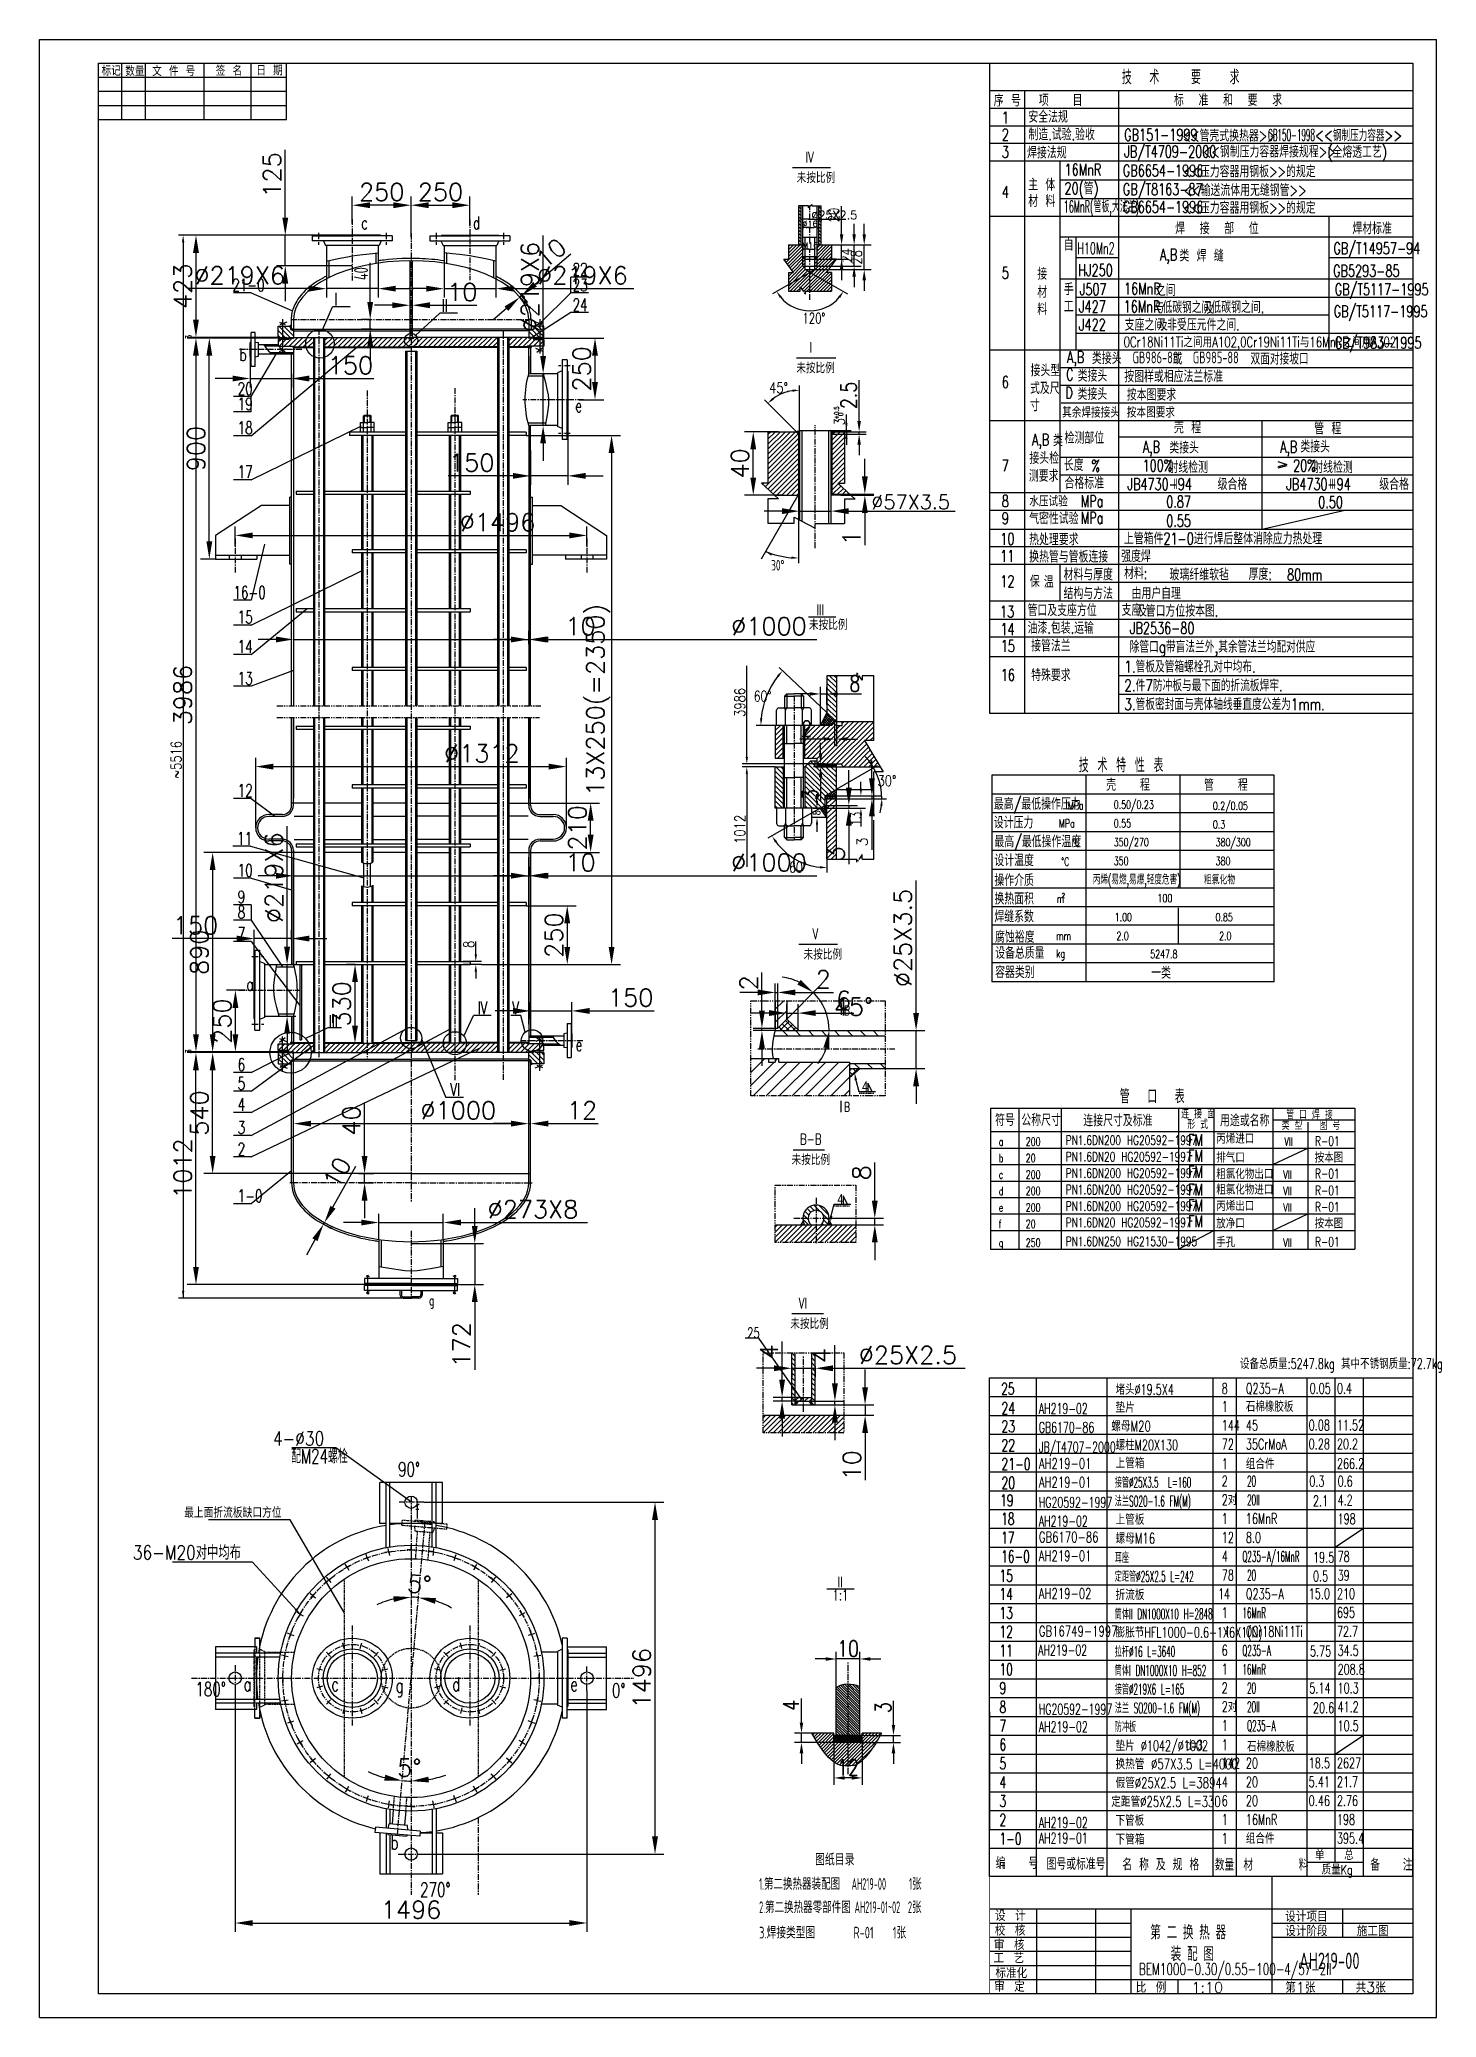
# Model space of a CAD drawing. Header units: millimetres. Extents: x 394735 to 397054, y -22030 to -21189.
# Drawn here: x 396460 to 397054, y -22030 to -21189 of the extents above; entities that cross this region are included whole.
import ezdxf
from ezdxf.enums import TextEntityAlignment as Align

# ---------------------------------------------------------------- set-up
doc = ezdxf.new("R2010")
doc.units = ezdxf.units.MM
for name, pattern in [('CENTERX2', [4, 2.5, -0.5, 0.5, -0.5]), ('HIDDENX2', [0.75, 0.5, -0.25]), ('PHANTOMX2', [5, 2.5, -0.5, 0.5, -0.5, 0.5, -0.5])]:
    doc.linetypes.add(name, pattern=pattern)
for name, color, linetype in [('16CEN', 6, 'CENTERX2'), ('16CON', 4, 'Continuous'), ('16CON1', 4, 'Continuous'), ('16CON2', 3, 'Continuous'), ('16DAS', 2, 'HIDDENX2'), ('16DIM', 3, 'Continuous'), ('16TXT', 3, 'Continuous'), ('PHANTOMX2', 3, 'PHANTOMX2')]:
    doc.layers.add(name, color=color, linetype=linetype)
doc.styles.add('ASCII', font='ascii.shx', dxfattribs={"width": 0.7, "height": 4.5})
doc.styles.add('GREEKC', font='greekc.shx', dxfattribs={"width": 0.7, "bigfont": 'hztxt2.shx'})
doc.styles.add('HZ', font='txt', dxfattribs={"width": 0.8, "bigfont": 'HZTXT.SHX'})
doc.styles.add('HZ1', font='ascii.shx', dxfattribs={"width": 0.75, "bigfont": 'hztxt2.shx'})
doc.styles.add('ROMAND', font='romanc', dxfattribs={"width": 0.7})
doc.styles.get("Standard").update_dxf_attribs({"font": 'txt', "bigfont": 'gbcbig.shx'})
doc.dimstyles.get("Standard").update_dxf_attribs({"dimscale": 1.5, "dimtxt": 5, "dimasz": 5, "dimexe": 2.5, "dimexo": 0, "dimgap": 1.25, "dimtad": 3, "dimdec": 0, "dimdsep": 46, "dimtxsty": 'Standard', "dimcen": 0, "dimaunit": 1, "dimadec": 0, "dimazin": 0, "dimtfac": 1, "dimtdec": 4, "dimtmove": 0, "dimatfit": 1, "dimfxl": 1, "dimtolj": 1, "dimtzin": 0, "dimarcsym": 0})
pattern_1 = [(135, (396222.3366, -21974.4197), (-1.0606602, -1.0606602), [])]
pattern_2 = [(45, (396222.3366, -21974.4197), (-1.0606602, 1.0606602), [])]
pattern_3 = [(45, (395294.6526, -22050.5943), (-2.75244, 2.75244), [])]
pattern_4 = [(135, (396460.1117, -22030.4078), (-1.0606602, -1.0606602), [])]
pattern_5 = [(45, (396460.1117, -22030.4078), (-1.0606602, 1.0606602), [])]
pattern_6 = [(45, (396460.11174, -22030.40785), (-0.088388348, 0.088388348), []), (135, (396460.11174, -22030.40785), (-0.088388348, -0.088388348), [])]

msp = doc.modelspace()

# ---------------------------------------------------------------- texts
at = {"color": 3, "linetype": 'ByBlock', "insert": (396774.02, -21412.93), "char_height": 4.5, "attachment_point": 5, "style": 'HZ1'}
msp.add_mtext('\\A1;30°', dxfattribs=at)
at = {"color": 3, "linetype": 'ByBlock', "attachment_point": 5, "rotation": 90, "style": 'HZ'}
for s, insert, char_height in [('\\A1;~5516', (396518.22, -21495.68), 4.5), ('\\A1;8', (396790.61, -21518.22), 3), ('\\A1;  13', (396807.25, -21523.97), 4.5), ('\\A1;8', (396642.67, -21574.17), 4.5)]:
    msp.add_mtext(s, dxfattribs=dict(at, insert=insert, char_height=char_height))
at = {"layer": '16CON2'}
for s, height, style, width, p in [('IV', 4.5, 'HZ', 0.7, (396785.81, -21241.63)), ('未按比例', 4.5, 'HZ', 0.7, (396782.05, -21250.4)), ('c', 5.33, 'HZ', 0.7, (396596.86, -21270.02)), ('d', 5.33, 'HZ', 0.7, (396644.38, -21270.02)), ('22', 5.333, 'HZ', 0.7, (396686.77, -21289.76)), ('21-0', 5.333, 'HZ', 0.7, (396542.08, -21296.45)), ('23', 5.333, 'HZ', 0.7, (396686.77, -21296.45)), ('I', 5.33, 'HZ', 0.7, (396585.52, -21302.42)), ('II', 5.333, 'HZ', 0.7, (396631.04, -21305.12)), ('24', 5.333, 'HZ', 0.7, (396686.77, -21304.85)), ('I', 4.5, 'HZ', 0.7, (396787.49, -21322.51)), ('b', 5.33, 'HZ', 0.7, (396545.12, -21326.08)), ('未按比例', 4.5, 'HZ', 0.7, (396781.88, -21331.29)), ('20', 5.333, 'HZ', 0.7, (396544.35, -21340.53)), ('19', 5.333, 'HZ', 0.7, (396544.35, -21347.03)), ('e', 5.33, 'HZ', 0.7, (396687.88, -21347.78)), ('18', 5.333, 'HZ', 0.7, (396544.35, -21357.17)), ('17', 5.333, 'HZ', 0.7, (396544.35, -21375.92)), ('16-0', 5.333, 'HZ', 0.7, (396542.55, -21427.16)), ('15', 5.333, 'HZ', 0.7, (396544.35, -21437.66)), ('未按比例', 4.5, 'HZ', 0.7, (396787.3, -21440.44)), ('III', 4.5, 'HZ', 0.7, (396790.49, -21434.19)), ('14', 5.333, 'HZ', 0.7, (396544.35, -21450.19)), ('13', 5.333, 'HZ', 0.7, (396544.35, -21463.72)), ('12', 5.333, 'HZ', 0.7, (396544.35, -21511.4)), ('11', 5.333, 'HZ', 0.7, (396544.13, -21531.77)), ('10', 5.333, 'HZ', 0.7, (396544.35, -21545.33)), ('9', 5.33, 'HZ', 0.7, (396544.35, -21556.64)), ('8', 5.33, 'HZ', 0.7, (396544.35, -21563.11)), ('7', 5.33, 'HZ', 0.7, (396544.35, -21572.2)), ('V', 4.5, 'HZ', 0.7, (396788.79, -21571.86)), ('未按比例', 4.5, 'HZ', 0.7, (396784.98, -21580.64)), ('a', 5.33, 'HZ', 0.7, (396548.1, -21593.74)), ('III', 5.333, 'HZ', 0.7, (396582.98, -21609.61)), ('IV', 5.333, 'HZ', 0.7, (396646.36, -21603.75)), ('V', 5.33, 'HZ', 0.7, (396661.12, -21603.75)), ('B', 4, 'HZ', 0.7, (396802.25, -21604.24)), ('e', 5.33, 'HZ', 0.7, (396688.09, -21619.47)), ('6', 5.33, 'HZ', 0.7, (396544.35, -21627.95)), ('5', 5.33, 'HZ', 0.7, (396544.35, -21635.92)), ('VI', 5.333, 'HZ', 0.7, (396634.7, -21638.53)), ('4', 5.33, 'HZ', 0.7, (396544.35, -21644.88)), ('B', 4, 'HZ', 0.7, (396802.25, -21645.27)), ('3', 5.33, 'HZ', 0.7, (396544.35, -21654.71)), ('B-B', 4.5, 'HZ', 0.7, (396783.48, -21659.2)), ('2', 5.33, 'HZ', 0.7, (396544.35, -21663.85)), ('未按比例', 4.5, 'HZ', 0.7, (396779.87, -21667.98)), ('1-0', 5.333, 'HZ', 0.7, (396544.35, -21683.73)), ('g', 4, 'HZ', 0.7, (396625.74, -21727.57)), ('VI', 4.5, 'HZ', 0.7, (396782.95, -21728.91)), ('25', 4.5, 'HZ', 0.7, (396760.99, -21741.55)), ('未按比例', 4.5, 'HZ', 0.7, (396779.34, -21737.68)), ('配M24螺栓', 6, 'HZ', 0.7, (396567.05, -21794.8)), ('90%%D', 6, 'HZ', 0.7, (396612.56, -21800.36)), ('AH219-01', 4.5, 'HZ', 0.7, (396885.03, -21797.11)), ('AH219-01', 4.5, 'HZ', 0.7, (396885.03, -21805.08)), ('f', 6, 'HZ', 0.7, (396619.78, -21818.27)), ('GB6170-86', 4.5, 'HZ', 0.7, (396885.02, -21828.4)), ('AH219-01', 4.5, 'HZ', 0.7, (396885.02, -21836.4)), ('1:1', 4.5, 'HZ', 0.7, (396797.29, -21853.09)), ('II', 4.5, 'HZ', 0.7, (396799.49, -21847.52)), ('AH219-02', 4.5, 'HZ', 0.7, (396885.02, -21852.42)), ('GB16749-1997', 4.5, 'HZ', 0.7, (396885.03, -21868.4)), ('膨胀节HFL1000-0.6-1X6X1(N)', 4.5, 'HZ', 0.67, (396917.67, -21868.92)), ('0Cr18Ni11Ti', 4.5, 'HZ', 0.666667, (396973.07, -21868.56)), ('Q235-A', 4.5, 'HZ', 0.5, (396971.58, -21876.63)), ('180%%D', 6, 'HZ', 0.7, (396526.39, -21893.82)), ('a', 6, 'HZ', 0.7, (396546.83, -21891.69)), ('c', 6, 'HZ', 0.7, (396584.18, -21891.69)), ('g', 6, 'HZ', 0.7, (396611.47, -21892.22)), ('d', 6, 'HZ', 0.7, (396635.55, -21891.69)), ('e', 6, 'HZ', 0.7, (396685.79, -21891.69)), ('0%%D', 6, 'HZ', 0.7, (396703.51, -21894.36)), ('d=3', 4.5, 'GREEKC', 0.7, (396947.58, -21916.76)), ('b', 6, 'HZ', 0.7, (396609.33, -21959.05)), ('图纸目录', 5, 'GREEKC', 0.7, (396789.86, -21965.78)), ('270%%D', 6, 'HZ', 0.7, (396621.91, -21979.1)), ('1.第二换热器装配图   AH219-00      1张', 5, 'HZ1', 0.6, (396766.11, -21976.14)), ('2.第二换热器零部件图 AH219-01~02  2张', 5, 'HZ1', 0.6, (396766.11, -21986.06)), ('3.焊接类型图        R-01    1张', 5, 'HZ1', 0.75, (396766.11, -21996.85)), ('第 二 换 热 器', 6, 'HZ1', 0.75, (396932.41, -21997.24)), ('装 配 图', 6, 'HZ1', 0.75, (396941.09, -22006.43)), ('AH219-00', 7, 'HZ1', 0.75, (396995.77, -22009.81))]:
    msp.add_text(s, height=height, dxfattribs=dict(at, style=style, width=width)).set_placement(p)
at = {"layer": '16CON2', "style": 'HZ'}
for s, height, rotation, width, p in [('3', 2.5, 90, 0.7, (396524.74, -21316.75)), ('3', 2.5, 90, 0.7, (396524.74, -21620.58)), ('设备总质量:5247.8kg 其中不锈钢质量:72.7kg', 4.5, 0.0082, 0.666667, (396970.56, -21754.67)), ('25', 5, 0.0082, 0.666667, (396868.97, -21765.6)), ('堵头%%C19.5X4 ', 4.5, 0.0082, 0.666667, (396917.66, -21765.62)), ('8', 4.5, 0.0082, 0.666667, (396962.83, -21765.26)), ('Q235-A', 4.5, 0.0082, 0.666667, (396973.06, -21765.26)), ('0.05', 4.5, 0.0082, 0.666667, (397000.2, -21765.19)), ('0.4', 4.5, 0.0082, 0.666667, (397011.81, -21765.19)), ('24', 5, 0.0082, 0.666667, (396869.2, -21773.83)), ('AH219-02', 4.5, 0.0082, 0.65, (396885.02, -21773.77)), ('垫片', 4.5, 0.0082, 0.7, (396917.66, -21773.26)), ('1', 4.5, 0.0082, 0.666667, (396962.82, -21772.9)), ('石棉橡胶板', 4.5, 0.0082, 0.666667, (396973.06, -21772.9)), ('23', 5, 0.0082, 0.666667, (396869.2, -21781.6)), ('GB6170-86', 4.5, 0.0082, 0.65, (396885.02, -21781.77)), ('螺母M20 ', 4.5, 0.0082, 0.7, (396915.83, -21781.26)), ('144', 4.5, 0.0082, 0.666667, (396962.82, -21780.9)), ('45', 4.5, 0.0082, 0.666667, (396973.06, -21780.9)), ('0.08', 4.5, 0.0082, 0.666667, (396999.8, -21780.84)), ('11.52', 4.5, 0.0082, 0.666667, (397011.8, -21780.84)), ('22', 5, 0.0082, 0.666667, (396869.2, -21789.6)), ('JB/T4707-2000', 4.5, 0.0082, 0.65, (396885.02, -21790.19)), ('螺柱M20X130', 4.5, 0.0082, 0.666667, (396917.66, -21789.26)), ('72', 4.5, 0.0082, 0.666667, (396962.83, -21788.9)), ('35CrMoA', 4.5, 0.0082, 0.666667, (396973.06, -21788.9)), ('0.28', 4.5, 0.0082, 0.666667, (396999.8, -21788.84)), ('20.2', 4.5, 0.0082, 0.666667, (397011.8, -21788.84)), ('21-0', 5, 0.0082, 0.666667, (396869.2, -21797.6)), ('上管箱', 4.5, 0.0082, 0.7, (396917.67, -21796.94)), ('1', 4.5, 0.0082, 0.666667, (396962.83, -21797.26)), ('组合件', 4.5, 0.0082, 0.666667, (396973.07, -21797.26)), ('266.2', 4.5, 0.0082, 0.666667, (397011.81, -21797.19)), ('20', 5, 0.0082, 0.666667, (396869.2, -21805.6)), ('接管%%c25X3.5  L=160', 4.5, 0.0082, 0.5, (396917.31, -21805.12)), ('2', 4.5, 0.0082, 0.666667, (396962.82, -21804.56)), (' 20', 4.5, 0.0082, 0.5, (396971.58, -21804.65)), ('0.3', 4.5, 0.0082, 0.666667, (397000.08, -21804.66)), ('0.6', 4.5, 0.0082, 0.666667, (397012.08, -21804.66)), ('19', 5, 0.0082, 0.666667, (396868.61, -21813.05)), ('HG20592-1997', 4.5, 0.0082, 0.65, (396885.03, -21813.64)), ('法兰SO20-1.6 FM(M)', 4.5, 0.0082, 0.5, (396917.31, -21813.12)), ('2对', 4.5, 0.0082, 0.666667, (396962.83, -21812.56)), (' 20II', 4.5, 0.0082, 0.5, (396971.58, -21812.65)), ('2.1', 4.5, 0.0082, 0.666667, (397001.64, -21813.03)), ('4.2', 4.5, 0.0082, 0.666667, (397012.08, -21812.66)), ('18', 5, 0.0082, 0.666667, (396868.97, -21820.9)), ('17', 5, 0.0082, 0.666667, (396868.97, -21828.9)), ('AH219-02', 4.5, 0.0082, 0.65, (396885.03, -21821.64)), ('上管板', 4.5, 0.0082, 0.7, (396917.66, -21820.92)), ('1', 4.5, 0.0082, 0.666667, (396962.83, -21820.56)), ('16MnR', 4.5, 0.0082, 0.666667, (396973.06, -21820.56)), ('198', 4.5, 0.0082, 0.666667, (397012.08, -21820.66)), ('16-0', 5, 0.0082, 0.666667, (396868.97, -21836.9)), ('耳座  ', 4.5, 0.0082, 0.5, (396917.32, -21837.12)), ('螺母M16', 4.5, 0.0082, 0.7, (396917.66, -21828.92)), ('4', 4.5, 0.0082, 0.666667, (396962.83, -21836.56)), ('12', 4.5, 0.0082, 0.666667, (396962.83, -21828.56)), ('Q235-A/16MnR', 4.5, 0.0082, 0.5, (396971.59, -21836.65)), ('8.0', 4.5, 0.0082, 0.666667, (396973.06, -21828.56)), ('78', 4.5, 0.0082, 0.666667, (397012.08, -21836.66)), ('15', 5, 0.0082, 0.666667, (396868.29, -21845.13)), ('定距管%%c25X2.5 L=242', 4.5, 0.0082, 0.5, (396917.32, -21845.12)), ('78', 4.5, 0.0082, 0.666667, (396962.83, -21844.56)), (' 20', 4.5, 0.0082, 0.5, (396971.59, -21844.65)), ('0.5', 4.5, 0.0082, 0.666667, (397001.65, -21845.03)), ('19.5', 4.5, 0.0082, 0.666667, (397001.65, -21837.03)), ('39', 4.5, 0.0082, 0.666667, (397012.08, -21844.66)), ('14', 5, 0.0082, 0.666667, (396868.29, -21852.9)), ('折流板', 4.5, 0.0082, 0.7, (396917.67, -21852.94)), ('14', 4.5, 0.0082, 0.666667, (396961.23, -21852.58)), ('Q235-A', 4.5, 0.0082, 0.666667, (396973.06, -21852.58)), ('15.0', 4.5, 0.0082, 0.666667, (396999.81, -21852.49)), ('210', 4.5, 0.0082, 0.666667, (397011.81, -21852.49)), ('13', 5, 0.0082, 0.666667, (396868.29, -21860.9)), ('筒体II DN1000X10 H=2848', 4.5, 0.0082, 0.5, (396917.32, -21861.1)), ('1', 4.5, 0.0082, 0.666667, (396962.83, -21860.54)), ('16MnR ', 4.5, 0.0082, 0.5, (396971.59, -21860.63)), ('695', 4.5, 0.0082, 0.666667, (397011.81, -21860.49)), ('12', 5, 0.0082, 0.666667, (396868.3, -21868.9)), (' 1', 4.5, 0.0082, 0.666667, (396961.23, -21868.56)), ('72.7', 4.5, 0.0082, 0.666667, (397011.81, -21868.49)), ('11', 5, 0.0082, 0.666667, (396868.29, -21876.93)), ('AH219-02', 4.5, 0.0082, 0.65, (396884.76, -21876.47)), ('拉杆%%C16 L=3640', 4.5, 0.0082, 0.5, (396917.31, -21877.1)), ('6', 4.5, 0.0082, 0.666667, (396962.82, -21876.54)), ('5.75', 4.5, 0.0082, 0.666667, (397000.35, -21876.9)), ('34.5', 4.5, 0.0082, 0.666667, (397012.08, -21876.63)), ('10', 5, 0.0082, 0.666667, (396868.29, -21884.9)), ('筒体I DN1000X10 H=852', 4.5, 0.0082, 0.5, (396917.31, -21885.1)), ('1', 4.5, 0.0082, 0.666667, (396962.82, -21884.54)), ('16MnR ', 4.5, 0.0082, 0.5, (396971.58, -21884.63)), ('208.8', 4.5, 0.0082, 0.666667, (397012.08, -21884.63)), ('9', 5, 0.0082, 0.666667, (396868.29, -21892.9)), ('接管%%c219X6 L=165', 4.5, 0.0082, 0.5, (396917.31, -21893.09)), ('2', 4.5, 0.0082, 0.666667, (396962.82, -21892.53)), (' 20', 4.5, 0.0082, 0.5, (396971.58, -21892.63)), ('5.14', 4.5, 0.0082, 0.666667, (397000.08, -21892.63)), ('10.3', 4.5, 0.0082, 0.666667, (397012.08, -21892.63)), ('8', 5, 0.0082, 0.666667, (396868.29, -21900.9)), ('HG20592-1997', 4.5, 0.0082, 0.65, (396885.03, -21901.61)), ('法兰 SO200-1.6 FM(M)', 4.5, 0.0082, 0.5, (396917.31, -21901.09)), ('2对', 4.5, 0.0082, 0.666667, (396962.83, -21900.53)), (' 20II', 4.5, 0.0082, 0.5, (396971.58, -21900.63)), ('20.6', 4.5, 0.0082, 0.666667, (397001.64, -21901)), ('41.2', 4.5, 0.0082, 0.666667, (397012.08, -21900.63)), ('7', 5, 0.0082, 0.666667, (396868.29, -21908.9)), ('AH219-02', 4.5, 0.0082, 0.65, (396885.02, -21909.06)), ('防冲板', 4.5, 0.0082, 0.5, (396917.31, -21909.09)), ('1', 4.5, 0.0082, 0.666667, (396962.83, -21908.53)), (' Q235-A', 4.5, 0.0082, 0.5, (396971.58, -21908.63)), ('10.5', 4.5, 0.0082, 0.666667, (397012.08, -21908.63)), ('6', 5, 0.0082, 0.666667, (396868.29, -21916.9)), ('垫片 %%C1042/%%C1002', 4.5, 0.0082, 0.666667, (396917.66, -21917.12)), ('1', 4.5, 0.0082, 0.666667, (396962.83, -21916.76)), ('石棉橡胶板', 4.5, 0.0082, 0.666667, (396973.56, -21917.47)), ('5', 5, 0.0082, 0.666667, (396868.29, -21924.9)), ('换热管 %%C57X3.5 L=4000', 4.5, 0.0082, 0.7, (396917.66, -21924.89)), ('142', 4.5, 0.0082, 0.666667, (396962.83, -21924.53)), ('20', 4.5, 0.0082, 0.666667, (396973.06, -21924.53)), ('18.5', 4.5, 0.0082, 0.666667, (396999.81, -21924.47)), ('2627', 4.5, 0.0082, 0.666667, (397011.81, -21924.47)), ('4', 5, 0.0082, 0.666667, (396868.3, -21932.9)), ('假管%%C25X2.5 L=3894', 4.5, 0.0082, 0.7, (396917.67, -21932.89)), ('4', 4.5, 0.0082, 0.666667, (396962.83, -21932.53)), ('20', 4.5, 0.0082, 0.666667, (396973.06, -21932.53)), ('5.41', 4.5, 0.0082, 0.666667, (396999.81, -21932.47)), ('21.7', 4.5, 0.0082, 0.666667, (397011.81, -21932.47)), ('3', 5, 0.0082, 0.666667, (396868.29, -21940.9)), ('定距管%%C25X2.5 L=330', 4.5, 0.0082, 0.7, (396915.84, -21940.89)), ('6', 4.5, 0.0082, 0.666667, (396962.83, -21940.53)), ('20', 4.5, 0.0082, 0.666667, (396973.06, -21940.53)), ('0.46', 4.5, 0.0082, 0.666667, (396999.81, -21940.47)), ('2.76', 4.5, 0.0082, 0.666667, (397011.81, -21940.47)), ('2', 5, 0.0082, 0.666667, (396868.3, -21948.9)), ('AH219-02', 4.5, 0.0082, 0.65, (396885.03, -21949.82)), ('下管板', 4.5, 0.0082, 0.666667, (396917.67, -21948.89)), ('1', 4.5, 0.0082, 0.666667, (396962.83, -21948.53)), ('16MnR', 4.5, 0.0082, 0.666667, (396973.06, -21948.53)), ('198', 4.5, 0.0082, 0.666667, (397011.81, -21948.47)), ('1-0', 5, 0.0082, 0.666667, (396868.3, -21956.9)), ('AH219-01', 4.5, 0.0082, 0.65, (396885.03, -21956.38)), ('下管箱', 4.5, 0.0082, 0.7, (396917.67, -21956.89)), ('1', 4.5, 0.0082, 0.666667, (396962.83, -21956.53)), ('组合件', 4.5, 0.0082, 0.666667, (396973.07, -21956.53)), ('395.4', 4.5, 0.0082, 0.666667, (397011.81, -21956.47)), ('BEM1000-0.30/0.55-100-4/57-2II', 5, 0.0082, 0.65, (396927.59, -22012.35))]:
    msp.add_text(s, height=height, rotation=rotation, dxfattribs=dict(at, width=width)).set_placement(p)
at = {"layer": '16CON2', "color": 3, "linetype": 'ByBlock', "char_height": 4.5, "attachment_point": 5, "rotation": 90, "style": 'HZ'}
for s, insert in [('\\A1;3986', (396757.91, -21471.26)), ('1012', (396757.91, -21525.23))]:
    msp.add_mtext(s, dxfattribs=dict(at, insert=insert))
at = {"layer": '16CON2', "style": 'HZ'}
for s, insert, char_height, attachment_point in [('\\A1;4', (396809.56, -21634.63), 4.5, 4), ('\\A1;4', (396799.08, -21682.54), 4.5, 4), ('4-∅30', (396581.18, -21784.23), 6, 6), ('\\A1;最上面折流板缺口方位', (396563.01, -21815.72), 4.5, 6), ('36-M20对中均布', (396545.74, -21832.73), 6, 6)]:
    msp.add_mtext(s, dxfattribs=dict(at, insert=insert, char_height=char_height, attachment_point=attachment_point))
at = {"layer": '16DIM', "color": 3, "style": 'HZ', "width": 0.7}
msp.add_text('120°', height=4.5, dxfattribs=at).set_placement((396784.54, -21310.16))
at = {"layer": '16DIM', "style": 'HZ', "width": 0.7}
msp.add_text('+0.5', height=2, rotation=90, dxfattribs=at).set_placement((396800, -21350.96))
at = {"layer": '16DIM', "color": 3, "style": 'HZ', "width": 0.7}
msp.add_text('0', height=2, rotation=90, dxfattribs=at).set_placement((396801.82, -21349.5))
at = {"layer": '16DIM', "width": 0.75}
for p in [(396763.83, -21470.87), (396778.85, -21543.61)]:
    msp.add_text('60%%D', height=4.5, dxfattribs=at).set_placement(p)
at = {"layer": '16DIM', "color": 3, "linetype": 'ByBlock', "attachment_point": 5}
for s, insert, char_height in [('%%C16', (396787.75, -21267.74), 2.5), ('%%C25X2.5', (396798.08, -21264.05), 3.5), ('M16', (396787.79, -21276.89), 2.5)]:
    msp.add_mtext(s, dxfattribs=dict(at, insert=insert, char_height=char_height))
at = {"layer": '16DIM', "color": 3, "linetype": 'ByBlock', "char_height": 4.5, "attachment_point": 5, "style": 'HZ'}
for s, insert in [('45%%D', (396774.36, -21337.47)), ('\\A1;30°', (396820.46, -21504.58))]:
    msp.add_mtext(s, dxfattribs=dict(at, insert=insert))
at = {"layer": '16DIM', "color": 3, "linetype": 'ByBlock', "insert": (396800.27, -21351.92), "char_height": 4.5, "attachment_point": 5, "rotation": 90, "style": 'HZ'}
msp.add_mtext('3', dxfattribs=at)
at = {"layer": '16TXT', "style": 'HZ', "width": 0.85}
for s, p in [('标记', (396486.49, -21204.78)), ('数量', (396496.56, -21204.93)), ('文 件 号', (396508.02, -21204.93)), ('签 名', (396535.05, -21204.78)), ('日 期', (396552.3, -21204.62))]:
    msp.add_text(s, height=4, dxfattribs=at).set_placement(p)
at = {"layer": '16TXT', "color": 3}
for s, height, style, width, p in [('  技  术   要   求', 6, 'HZ', 0.7, (396912.85, -21208.41)), ('序 号', 5, 'HZ', 0.7, (396865.86, -21217.87)), ('项   目', 5, 'HZ', 0.7, (396885.02, -21217.64)), ('标  准  和  要  求', 5, 'HZ', 0.7, (396942.51, -21217.63)), ('1', 5, 'HZ', 0.7, (396869.29, -21225.08)), ('制造.试验.验收', 5, 'HZ', 0.7, (396880.66, -21232.25)), ('安全法规', 5, 'HZ', 0.7, (396880.58, -21224.76)), ('2', 5, 'HZ', 0.7, (396869.29, -21232.38)), ('3', 5, 'HZ', 0.7, (396869.29, -21239.69)), ('焊接法规', 5, 'HZ', 0.7, (396880.05, -21239.97)), ('JB/T4709-2000', 5, 'HZ', 0.7, (396921.35, -21239.51)), ('GB151-1999', 5, 'HZ', 0.7, (396921.34, -21232.41)), ('<<管壳式换热器>>', 5, 'HZ', 0.7, (396946.16, -21232.76)), ('  <<钢制压力容器焊接规程>>', 5, 'HZ', 0.7, (396948.58, -21239.56)), ('  (全熔透工艺)', 5, 'HZ', 0.7, (397001.56, -21239.68)), ('16MnR', 5, 'HZ', 0.7, (396895.97, -21247.22)), ('GB6654-1996', 5, 'HZ', 0.7, (396920.78, -21247.61)), ('<<压力容器用钢板>>的规定', 5, 'HZ', 0.7, (396946.33, -21247.99)), ('4', 5, 'HZ', 0.7, (396869.29, -21256.73)), ('主 体', 5, 'HZ', 0.7, (396880.51, -21253.63)), ('20(管)', 5, 'HZ', 0.7, (396895.97, -21255.17)), ('GB/T8163-87', 5, 'HZ', 0.7, (396920.78, -21255.56)), ('<<输送流体用无缝钢管>> ', 5, 'HZ', 0.7, (396946.64, -21255.95)), ('材 料', 5, 'HZ', 0.7, (396880.51, -21260.58)), ('16MnR(管板,大法兰)', 5, 'HZ', 0.5, (396895.65, -21262.9)), ('GB6654-1996', 5, 'HZ', 0.7, (396920.78, -21263.06)), ('<<压力容器用钢板>>的规定', 5, 'HZ', 0.7, (396946.33, -21263.44)), ('焊  接  部  位', 5, 'HZ', 0.7, (396943, -21272.18)), ('焊材标准', 5, 'HZ', 0.7, (397018.37, -21272.18)), ('自', 5, 'HZ', 0.7, (396895.65, -21279.14)), ('GB/T14957-94', 5, 'HZ', 0.7, (397010.32, -21280.68)), ('HJ250', 5, 'HZ', 0.7, (396901.77, -21289.96)), ('A,B', 5, 'HZ', 0.7, (396936.51, -21283.35)), (' 类 焊 缝', 5, 'HZ', 0.7, (396941.71, -21283.78)), ('GB5293-85', 5, 'HZ', 0.7, (397010.19, -21290.25)), ('5', 5, 'HZ', 0.7, (396869.29, -21291.13)), ('材', 5, 'HZ', 0.7, (396884.38, -21299.24)), ('接', 5, 'HZ', 0.7, (396884.38, -21291.51)), ('手', 5, 'HZ', 0.7, (396895.65, -21298.08)), ('J507', 5, 'HZ', 0.7, (396902.42, -21298.08)), ('16MnR', 5, 'HZ', 0.7, (396921.25, -21297.83)), ('之间 ', 5, 'HZ', 0.7, (396934.77, -21298.46)), ('GB/T5117-1995', 5, 'HZ', 0.7, (397010.87, -21298.13)), ('料', 5, 'HZ', 0.7, (396884.38, -21306.58)), ('工', 5, 'HZ', 0.7, (396895.65, -21305.36)), ('J427', 5, 'HZ', 0.7, (396902.09, -21305.42)), ('16MnR', 5, 'HZ', 0.7, (396921.1, -21305.42)), ('与', 5, 'HZ', 0.7, (396934.13, -21305.85)), ('低碳钢之间', 5, 'HZ1', 0.75, (396937.67, -21305.73)), ('及', 5, 'HZ', 0.7, (396955.29, -21306.09)), ('低碳钢之间.', 5, 'HZ', 0.7, (396958.41, -21305.69)), ('GB/T5117-1995', 5, 'HZ', 0.7, (397010.41, -21307.47)), ('J422', 5, 'HZ', 0.7, (396902.09, -21313.15)), ('支座之间', 5, 'HZ', 0.7, (396921.56, -21313.17)), ('及', 5, 'HZ', 0.7, (396935.64, -21313.17)), ('非受压元件之间.', 5, 'HZ', 0.7, (396939.56, -21313.17)), ('0Cr18Ni11Ti之间用A102,0Cr19Ni11Ti与16MnR之间用A302', 4.5, 'HZ', 0.7, (396921.1, -21320.27)), ('GB/T983-1995', 5, 'HZ', 0.7, (397010.86, -21320.82)), ('接头型', 5, 'HZ', 0.7, (396881.52, -21332.6)), ('A,B', 5, 'HZ', 0.7, (396896.98, -21326.91)), ('   类接头', 5, 'HZ', 0.7, (396897.43, -21327.37)), ('GB986-88   GB985-88', 5, 'HZ1', 0.75, (396924.9, -21327.09)), ('或', 5, 'HZ1', 0.75, (396941.94, -21327.58)), ('双面对接坡口', 5, 'HZ1', 0.75, (396975.03, -21327.62)), ('6', 5, 'HZ', 0.7, (396869.29, -21337.56)), ('式及尺', 5, 'HZ', 0.7, (396881.27, -21340.14)), ('C', 5, 'HZ', 0.7, (396896.64, -21334.34)), (' 类接头', 5, 'HZ', 0.7, (396898.43, -21334.85)), ('按图样或相应法兰标准', 5, 'HZ', 0.7, (396921.36, -21335.12)), ('寸', 5, 'HZ', 0.7, (396881.27, -21347.43)), ('D', 5, 'HZ', 0.7, (396896.3, -21342.1)), (' 类接头', 5, 'HZ', 0.7, (396898.36, -21342.62)), ('按本图要求', 5, 'HZ', 0.7, (396922.43, -21342.94)), (' 其余焊接接头', 4.5, 'HZ', 0.7, (396892.15, -21350.15)), ('按本图要求', 4.5, 'HZ', 0.7, (396922.43, -21350.14)), ('壳 程', 5, 'HZ', 0.7, (396942.51, -21356.86)), ('管 程', 5, 'HZ', 0.7, (397002.11, -21357.31)), ('A,B', 5, 'HZ', 0.7, (396882.11, -21362.03)), ('  类', 5, 'HZ', 0.7, (396884.81, -21362.32)), ('检测部位', 5, 'HZ', 0.7, (396895.98, -21361.28)), ('A,B', 5, 'HZ', 0.7, (396929.21, -21365.1)), ('  类接头', 5, 'HZ', 0.7, (396934.29, -21365.42)), ('A,B', 5, 'HZ', 0.7, (396987.59, -21365.1)), ('类接头', 5, 'HZ', 0.7, (396996.23, -21364.97)), ('7', 5, 'HZ', 0.7, (396869.29, -21373.11)), ('接头检', 5, 'HZ', 0.7, (396881.02, -21369.88)), ('长度 ', 5, 'HZ', 0.7, (396895.66, -21372.78)), ('%', 5, 'HZ', 0.7, (396907.45, -21373.17)), ('100%', 5, 'HZ', 0.7, (396929.15, -21373.06)), ('射线检测', 5, 'HZ', 0.7, (396940.14, -21373.74)), (' 20%', 5, 'HZ', 0.7, (396990.03, -21373.06)), ('射线检测', 5, 'HZ', 0.7, (397001.72, -21373.74)), ('测要求', 5, 'HZ', 0.7, (396880.78, -21377.41)), ('合格标准', 5, 'HZ', 0.7, (396895.97, -21380.47)), ('JB4730-94', 5, 'HZ', 0.7, (396922.7, -21380.94)), ('II', 4.5, 'ASCII', 0.7, (396942.22, -21380.51)), ('        级合格', 5, 'HZ', 0.7, (396933.95, -21380.93)), ('JB4730-94', 5, 'HZ', 0.7, (396990.24, -21380.94)), ('III', 4.5, 'ASCII', 0.7, (397008.62, -21380.51)), ('        级合格', 5, 'HZ', 0.7, (397002.69, -21380.93)), ('8', 5, 'HZ', 0.7, (396869.29, -21388.16)), ('水压试验', 4.5, 'HZ', 0.7, (396880.98, -21387.95)), ('MPa', 5, 'HZ', 0.7, (396902.89, -21388.2)), ('0.87', 5, 'HZ', 0.7, (396939.22, -21388.41)), ('0.50', 5, 'HZ', 0.7, (397003.85, -21388.64)), ('9', 5, 'HZ', 0.7, (396869.29, -21395.47)), ('气密性试验', 5, 'HZ', 0.7, (396880.93, -21395.5)), ('MPa', 5, 'HZ', 0.7, (396902.89, -21395.29)), ('0.55', 5, 'HZ', 0.7, (396939.22, -21396.55)), ('10', 5, 'HZ', 0.7, (396868.69, -21404.24)), ('热处理要求', 5, 'HZ', 0.7, (396880.93, -21404.45)), ('上管箱件21-0进行焊后整体消除应力热处理', 5, 'HZ', 0.7, (396921.23, -21404.08)), ('11', 5, 'HZ', 0.7, (396868.61, -21411.53)), ('换热管与管板连接', 5, 'HZ', 0.7, (396880.93, -21411.77)), ('强度焊', 5, 'HZ', 0.7, (396920.04, -21411.57)), ('12', 5, 'HZ', 0.7, (396868.68, -21422.29)), ('保', 5, 'HZ', 0.7, (396881.2, -21422.38)), ('温', 5, 'HZ', 0.7, (396887.18, -21422.54)), ('材料与厚度', 5, 'HZ', 0.7, (396895.56, -21419.36)), ('材料:', 5, 'HZ', 0.7, (396921.29, -21418.83)), ('玻璃纤维软毡', 5, 'HZ', 0.7, (396940.64, -21419.4)), ('厚度:       ', 5, 'HZ', 0.7, (396974.25, -21419.21)), ('80mm', 5, 'HZ', 0.7, (396990.58, -21419.43)), ('结构与方法', 5, 'HZ', 0.7, (396895.56, -21427.36)), ('由用户自理', 5, 'HZ', 0.7, (396924.46, -21427.36)), ('13', 5, 'HZ', 0.7, (396868.57, -21435.14)), ('管口及支座方位', 5, 'HZ', 0.7, (396880.24, -21434.57)), ('油漆.包装.运输', 5, 'HZ', 0.7, (396880.26, -21442.05)), ('支座', 5, 'HZ', 0.7, (396920.24, -21434.44)), ('及', 5, 'HZ', 0.7, (396926.82, -21434.8)), ('管口方位按本图.', 5, 'HZ', 0.7, (396930.49, -21434.84)), ('14', 5, 'HZ', 0.7, (396868.75, -21442.62)), ('15', 5, 'HZ', 0.7, (396868.86, -21449.79)), ('接管法兰', 5, 'HZ', 0.7, (396881.77, -21449.62)), ('除管口g带盲法兰外,其余管法兰均配对供应', 5, 'HZ', 0.75, (396923.66, -21450.09)), ('JB2536-80', 5, 'HZ', 0.7, (396923.75, -21442.13)), ('1.管板及管箱螺栓孔对中均布.', 5, 'HZ', 0.75, (396921.37, -21458.54)), ('16', 5, 'HZ', 0.7, (396868.86, -21462.1)), ('特殊要求', 5, 'HZ', 0.7, (396881.77, -21462.17)), ('2.件7防冲板与最下面的折流板焊牢.', 5, 'HZ', 0.75, (396921.37, -21466.54)), ('3.管板密封面与壳体轴线垂直度公差为1mm.', 5, 'HZ', 0.75, (396921.37, -21474.54)), ('技 术 特 性 表', 6, 'HZ', 0.7, (396902.02, -21500.95)), ('壳   程', 5, 'HZ', 0.7, (396913.68, -21508.81)), ('管   程', 5, 'HZ', 0.7, (396955.32, -21508.85)), ('最高/最低操作压力', 5, 'HZ', 0.7, (396865.9, -21516.91)), ('0.50/0.23', 3.5, 'HZ', 0.7, (396916.9, -21516.48)), ('设计压力', 5, 'HZ', 0.7, (396865.9, -21524.83)), ('MPa', 3.5, 'HZ', 0.7, (396893.58, -21524.45)), ('MPa', 3.5, 'HZ', 0.7, (396897.37, -21516.83)), ('0.55', 3.5, 'HZ', 0.7, (396916.9, -21524.41)), ('0.2/0.05', 3.5, 'HZ', 0.7, (396959.04, -21516.99)), ('最高/最低操作温度', 5, 'HZ', 0.7, (396866.13, -21532.89)), ('%%DC', 3.5, 'HZ', 0.7, (396899.07, -21532.73)), ('350/270', 3.5, 'HZ', 0.7, (396916.9, -21532.45)), ('0.3', 3.5, 'HZ', 0.7, (396959.04, -21524.92)), ('380/300', 3.5, 'HZ', 0.7, (396960.22, -21532.45)), ('设计温度', 5, 'HZ', 0.7, (396866.13, -21540.89)), ('%%DC', 3.5, 'HZ', 0.7, (396894.53, -21540.73)), ('350', 3.5, 'HZ', 0.7, (396916.9, -21540.45)), ('380', 3.5, 'HZ', 0.7, (396960.22, -21540.45)), ('操作介质', 5, 'HZ', 0.7, (396866.13, -21549.37)), ('丙烯(易燃,易爆,轻度危害)', 4, 'HZ', 0.6, (396907.96, -21548.63)), ('粗氯化物', 3.5, 'HZ', 0.7, (396955.25, -21548.58)), ('换热面积', 5, 'HZ', 0.7, (396866.17, -21557.2)), ('m', 3.5, 'HZ', 0.7, (396892.66, -21556.52)), ('2', 2, 'HZ', 0.7, (396894.73, -21554.37)), ('100', 3.5, 'HZ', 0.7, (396935.5, -21556.25)), ('焊缝系数', 5, 'HZ', 0.7, (396866.13, -21564.79)), ('1.00', 3.5, 'HZ', 0.7, (396917.28, -21564.3)), ('0.85', 3.5, 'HZ', 0.7, (396960.18, -21564.3)), ('腐蚀裕度', 5, 'HZ', 0.7, (396866.4, -21573.45)), ('mm', 3.5, 'HZ', 0.7, (396892.44, -21572.3)), ('2.0', 3.5, 'HZ', 0.7, (396918.03, -21572.35)), ('2.0', 3.5, 'HZ', 0.7, (396961.69, -21572.35)), ('设备总质量', 5, 'HZ', 0.7, (396866.48, -21580.27)), ('kg', 3.5, 'HZ', 0.7, (396892.44, -21579.76)), ('5247.8', 3.5, 'HZ', 0.7, (396932.43, -21580.02)), ('容器类别', 5, 'HZ', 0.7, (396866.44, -21588.49)), ('一类', 5, 'HZ', 0.7, (396932.82, -21588.72)), ('管  口  表', 6, 'HZ', 0.7, (396919.47, -21641.77)), ('符号', 5, 'HZ', 0.7, (396866.43, -21651.32)), ('公称尺寸', 5, 'HZ', 0.7, (396877.61, -21651.32)), ('连接尺寸及标准', 5, 'HZ', 0.7, (396903.97, -21651.52)), ('连 接 面', 3.5, 'HZ', 0.7, (396945.6, -21648.12)), ('用途或名称', 5, 'HZ', 0.7, (396962.09, -21651.52)), (' 管 口 焊 接', 3.5, 'HZ', 0.7, (396988.06, -21648.44)), ('PN1.6DN200 HG20592-1997', 4, 'HZ', 0.7, (396896.46, -21659.43)), ('形 式', 3.5, 'HZ', 0.7, (396948.17, -21652.58)), ('FM', 5, 'HZ', 0.7, (396948.47, -21659.77)), ('丙烯进口', 4, 'HZ', 0.75, (396960.47, -21658.87)), ('类 型', 3.5, 'HZ', 0.7, (396988.29, -21652.94)), ('图 号', 3.5, 'HZ', 0.7, (397004.39, -21653.06)), ('a', 3.5, 'HZ', 0.7, (396867.97, -21659.77)), ('b', 3.5, 'HZ', 0.7, (396867.97, -21666.77)), ('200', 3.5, 'HZ', 0.7, (396879.47, -21659.77)), ('20', 3.5, 'HZ', 0.7, (396879.47, -21666.77)), ('PN1.6DN20 HG20592-1997', 4, 'HZ', 0.7, (396896.46, -21666.43)), ('FM', 5, 'HZ', 0.7, (396948.47, -21666.55)), ('排气口', 4, 'HZ', 0.75, (396960.47, -21666.87)), ('VII', 3.5, 'ROMAND', 0.7, (396989.47, -21659.77)), ('按本图', 4, 'HZ', 0.75, (397002.32, -21666.87)), ('R-01', 4, 'HZ', 0.7, (397002.47, -21659.77)), ('c', 3.5, 'HZ', 0.7, (396867.97, -21673.77)), ('200', 3.5, 'HZ', 0.7, (396879.47, -21673.77)), ('PN1.6DN200 HG20592-1997', 4, 'HZ', 0.7, (396896.46, -21673.43)), ('FM', 5, 'HZ', 0.7, (396948.47, -21673.36)), ('粗氯化物出口', 4, 'HZ', 0.75, (396960.47, -21673.87)), ('VII', 3.5, 'ROMAND', 0.7, (396989.04, -21673.77)), ('R-01', 4, 'HZ', 0.7, (397002.47, -21673.63)), ('d', 3.5, 'HZ', 0.7, (396867.97, -21680.77)), ('200', 3.5, 'HZ', 0.7, (396879.47, -21680.77)), ('PN1.6DN200 HG20592-1997', 4, 'HZ', 0.7, (396896.46, -21680.43)), ('FM', 5, 'HZ', 0.7, (396948.47, -21680.97)), ('粗氯化物进口', 4, 'HZ', 0.75, (396960.47, -21680.51)), ('VII', 3.5, 'ROMAND', 0.7, (396989.04, -21680.77)), ('R-01', 4, 'HZ', 0.7, (397002.47, -21680.77)), ('e', 3.5, 'HZ', 0.7, (396867.97, -21687.77)), ('200', 3.5, 'HZ', 0.7, (396879.47, -21687.77)), ('PN1.6DN200 HG20592-1997', 4, 'HZ', 0.7, (396896.46, -21687.43)), ('FM', 5, 'HZ', 0.7, (396948.47, -21687.67)), ('FM', 5, 'HZ', 0.7, (396948.47, -21694.36)), ('丙烯出口', 4, 'HZ', 0.75, (396960.47, -21687.51)), ('VII', 3.5, 'ROMAND', 0.7, (396989.04, -21687.77)), ('R-01', 4, 'HZ', 0.7, (397002.47, -21687.77)), ('f', 3.5, 'HZ', 0.7, (396867.97, -21694.77)), ('20', 3.5, 'HZ', 0.7, (396879.47, -21694.77)), ('PN1.6DN20 HG20592-1997', 4, 'HZ', 0.7, (396896.46, -21694.43)), ('放净口', 4, 'HZ', 0.75, (396960.47, -21694.87)), ('按本图', 4, 'HZ', 0.75, (397002.32, -21694.87)), ('g', 3.5, 'HZ', 0.7, (396867.97, -21702.77)), ('250', 3.5, 'HZ', 0.7, (396879.47, -21702.77)), ('PN1.6DN250 HG21530-1995', 4, 'HZ', 0.7, (396896.46, -21702.43)), ('手孔', 4, 'HZ', 0.75, (396960.47, -21702.87)), ('VII', 3.5, 'ROMAND', 0.7, (396989.04, -21702.77)), ('R-01', 4, 'HZ', 0.7, (397002.47, -21702.63))]:
    msp.add_text(s, height=height, dxfattribs=dict(at, style=style, width=width)).set_placement(p)
at = {"layer": '16TXT', "color": 3, "style": 'HZ'}
for s, width, p, p2 in [('GB150-1998', 0.451522, (396982.5, -21232.44), (397002.44, -21232.44)), ('<<钢制压力容器>>', 0.822095, (397002.55, -21232.64), (397039.55, -21232.64)), ('H10Mn2', 0.610941, (396901.45, -21280.68), (396917.23, -21280.68))]:
    msp.add_text(s, height=5, dxfattribs=dict(at, width=width)).set_placement(p, p2, align=Align.FIT)
at = {"layer": '16TXT', "style": 'HZ'}
for s, height, width, p in [('编   号', 5, 0.666667, (396866.71, -21967.31)), ('图号或标准号', 5, 0.666667, (396888.35, -21967.63)), ('名 称 及 规 格', 5, 0.666667, (396920.54, -21967.88)), ('数量', 5, 0.75, (396959.87, -21967.99)), ('材      料', 5, 0.666667, (396972, -21967.99)), ('单', 4, 0.75, (397002.5, -21963.42)), ('质量Kg', 4, 0.75, (397005.31, -21969.6)), ('总', 4, 0.75, (397014.87, -21963.42)), ('备   注', 5, 0.666667, (397025.94, -21967.98))]:
    msp.add_text(s, height=height, rotation=0.0082, dxfattribs=dict(at, width=width)).set_placement(p)
for s, p in [('校 核', (396866.31, -21995.63)), ('设 计', (396866.4, -21989.37)), ('设计项目', (396989.81, -21989.74)), ('设计阶段', (396989.81, -21995.87)), ('施工图', (397020.25, -21995.87)), ('审 核', (396865.95, -22001.77)), ('工 艺', (396865.77, -22007.34)), ('标准化', (396866.58, -22013.78)), ('审 定', (396866.04, -22019.49)), ('比 例', (396926.23, -22019.91)), ('1:10', (396949.89, -22019.91)), ('第1张', (396989.81, -22019.91)), ('共3张', (397019.76, -22019.91))]:
    msp.add_text(s, height=4.5, dxfattribs=at).set_placement(p)

# ---------------------------------------------------------------- blocks, each defined once
blk = doc.blocks.new('*D781')
at = {"layer": '16DIM', "color": 0, "lineweight": -2}
for p, q in [((396787.64, -21467.66), (396783.14, -21467.66)), ((396792.14, -21481.02), (396792.14, -21464.66)), ((396792.14, -21467.66), (396794.94, -21467.66)), ((396794.94, -21472.12), (396794.94, -21464.66)), ((396799.44, -21467.66), (396809.64, -21467.66))]:
    blk.add_line(p, q, dxfattribs=at)
at = {"layer": '16DIM', "color": 0}
for points in [[(396787.64, -21466.91), (396787.64, -21468.41), (396792.14, -21467.66)], [(396799.44, -21466.91), (396799.44, -21468.41), (396794.94, -21467.66)]]:
    blk.add_solid(points, dxfattribs=at)
at = {"layer": 'Defpoints', "color": 0}
for p in [(396794.94, -21467.66), (396794.94, -21472.12), (396792.14, -21481.02)]:
    blk.add_point(p, dxfattribs=at)
at = {"layer": '16DIM', "color": 0, "insert": (396806.79, -21463.23), "char_height": 6.75, "attachment_point": 5, "style": 'HZ'}
blk.add_mtext('\\A1;8', dxfattribs=at)
blk = doc.blocks.new('*D786')
at = {"layer": '16DIM', "color": 0, "lineweight": -2}
for p, q in [((396798.14, -21478.62), (396798.14, -21489.84)), ((396798.94, -21478.62), (396798.94, -21489.84)), ((396793.64, -21486.84), (396783.44, -21486.84)), ((396798.94, -21486.84), (396798.14, -21486.84)), ((396803.44, -21486.84), (396807.94, -21486.84))]:
    blk.add_line(p, q, dxfattribs=at)
at = {"layer": '16DIM', "color": 0}
for points in [[(396793.64, -21486.09), (396793.64, -21487.59), (396798.14, -21486.84)], [(396803.44, -21486.09), (396803.44, -21487.59), (396798.94, -21486.84)]]:
    blk.add_solid(points, dxfattribs=at)
at = {"layer": 'Defpoints', "color": 0}
for p in [(396798.14, -21478.62), (396798.94, -21478.62), (396798.14, -21486.84)]:
    blk.add_point(p, dxfattribs=at)
at = {"layer": '16DIM', "color": 0, "insert": (396786.29, -21482.41), "char_height": 6.75, "attachment_point": 5, "style": 'HZ'}
blk.add_mtext('\\A1;2', dxfattribs=at)
blk = doc.blocks.new('*D787')
at = {"layer": '16DIM', "color": 0, "lineweight": -2}
for p, q in [((396792.24, -21492.92), (396792.24, -21488.42)), ((396794.22, -21497.42), (396789.24, -21497.42)), ((396794.17, -21498.62), (396789.24, -21498.62)), ((396792.24, -21497.42), (396792.24, -21498.62)), ((396792.24, -21503.12), (396792.24, -21513.32))]:
    blk.add_line(p, q, dxfattribs=at)
at = {"layer": '16DIM', "color": 0}
for points in [[(396791.49, -21492.92), (396792.99, -21492.92), (396792.24, -21497.42)], [(396791.49, -21503.12), (396792.99, -21503.12), (396792.24, -21498.62)]]:
    blk.add_solid(points, dxfattribs=at)
at = {"layer": 'Defpoints', "color": 0}
for p in [(396792.24, -21498.62), (396794.17, -21498.62), (396794.22, -21497.42)]:
    blk.add_point(p, dxfattribs=at)
at = {"layer": '16DIM', "color": 0, "insert": (396787.81, -21510.47), "char_height": 6.75, "attachment_point": 5, "rotation": 90, "style": 'HZ'}
blk.add_mtext('\\A1;3', dxfattribs=at)
blk = doc.blocks.new('*D782')
at = {"layer": '16DIM', "color": 0, "lineweight": -2}
for p, q in [((396808.62, -21351.66), (396808.62, -21334.26)), ((396796.92, -21357.16), (396811.62, -21357.16)), ((396800.8, -21356.16), (396811.62, -21356.16)), ((396808.62, -21357.16), (396808.62, -21356.16)), ((396808.62, -21361.66), (396808.62, -21366.16))]:
    blk.add_line(p, q, dxfattribs=at)
at = {"layer": '16DIM', "color": 0}
for points in [[(396807.87, -21351.66), (396809.37, -21351.66), (396808.62, -21356.16)], [(396807.87, -21361.66), (396809.37, -21361.66), (396808.62, -21357.16)]]:
    blk.add_solid(points, dxfattribs=at)
at = {"layer": 'Defpoints', "color": 0}
for p in [(396796.92, -21357.16), (396800.8, -21356.16), (396808.62, -21356.16)]:
    blk.add_point(p, dxfattribs=at)
at = {"layer": '16DIM', "color": 0, "insert": (396804.19, -21340.71), "char_height": 6.75, "attachment_point": 5, "rotation": 90, "style": 'HZ'}
blk.add_mtext('\\A1;2.5', dxfattribs=at)
blk = doc.blocks.new('*D783')
at = {"layer": '16DIM', "color": 0, "lineweight": -2}
for p, q in [((396801.16, -21272.22), (396801.16, -21260.22)), ((396795.42, -21276.72), (396804.16, -21276.72)), ((396801.16, -21282.72), (396801.16, -21276.72)), ((396787.72, -21282.72), (396804.16, -21282.72)), ((396801.16, -21287.22), (396801.16, -21291.72))]:
    blk.add_line(p, q, dxfattribs=at)
at = {"layer": '16DIM', "color": 0}
for points in [[(396800.41, -21272.22), (396801.91, -21272.22), (396801.16, -21276.72)], [(396800.41, -21287.22), (396801.91, -21287.22), (396801.16, -21282.72)]]:
    blk.add_solid(points, dxfattribs=at)
at = {"layer": 'Defpoints', "color": 0}
for p in [(396795.42, -21276.72), (396801.16, -21276.72), (396787.72, -21282.72)]:
    blk.add_point(p, dxfattribs=at)
at = {"layer": '16DIM', "color": 0, "insert": (396797.86, -21263.97), "char_height": 4.5, "attachment_point": 5, "rotation": 90, "style": 'HZ'}
blk.add_mtext('\\A1;20', dxfattribs=at)
blk = doc.blocks.new('*D784')
at = {"layer": '16DIM', "color": 0, "lineweight": -2}
for p, q in [((396806.5, -21272.22), (396806.5, -21267.72)), ((396802.95, -21276.72), (396809.5, -21276.72)), ((396806.5, -21285.72), (396806.5, -21276.72)), ((396790.72, -21285.72), (396809.5, -21285.72)), ((396806.5, -21290.22), (396806.5, -21294.72))]:
    blk.add_line(p, q, dxfattribs=at)
at = {"layer": '16DIM', "color": 0}
for points in [[(396805.75, -21272.22), (396807.25, -21272.22), (396806.5, -21276.72)], [(396805.75, -21290.22), (396807.25, -21290.22), (396806.5, -21285.72)]]:
    blk.add_solid(points, dxfattribs=at)
at = {"layer": 'Defpoints', "color": 0}
for p in [(396802.95, -21276.72), (396806.5, -21276.72), (396790.72, -21285.72)]:
    blk.add_point(p, dxfattribs=at)
at = {"layer": '16DIM', "color": 0, "insert": (396803.2, -21281.22), "char_height": 4.5, "attachment_point": 5, "rotation": 90, "style": 'HZ'}
blk.add_mtext('\\A1;24', dxfattribs=at)
blk = doc.blocks.new('*D785')
at = {"layer": '16DIM', "color": 0, "lineweight": -2}
for p, q in [((396810.79, -21272.22), (396810.79, -21267.72)), ((396804.87, -21276.72), (396813.79, -21276.72)), ((396810.79, -21287.22), (396810.79, -21276.72)), ((396789.72, -21287.22), (396813.79, -21287.22)), ((396810.79, -21291.72), (396810.79, -21296.22))]:
    blk.add_line(p, q, dxfattribs=at)
at = {"layer": '16DIM', "color": 0}
for points in [[(396810.04, -21272.22), (396811.54, -21272.22), (396810.79, -21276.72)], [(396810.04, -21291.72), (396811.54, -21291.72), (396810.79, -21287.22)]]:
    blk.add_solid(points, dxfattribs=at)
at = {"layer": 'Defpoints', "color": 0}
for p in [(396804.87, -21276.72), (396810.79, -21276.72), (396789.72, -21287.22)]:
    blk.add_point(p, dxfattribs=at)
at = {"layer": '16DIM', "color": 0, "insert": (396807.49, -21281.97), "char_height": 4.5, "attachment_point": 5, "rotation": 90, "style": 'HZ'}
blk.add_mtext('\\A1;28', dxfattribs=at)
blk = doc.blocks.new('*D573')
at = {"layer": '16CON2', "color": 0, "lineweight": -2}
for p, q in [((396804.24, -21507.57), (396804.24, -21500.07)), ((396791.37, -21516.22), (396807.99, -21516.22)), ((396794.94, -21515.07), (396807.99, -21515.07)), ((396804.24, -21515.07), (396804.24, -21516.22)), ((396804.24, -21523.72), (396804.24, -21539.97))]:
    blk.add_line(p, q, dxfattribs=at)
at = {"layer": '16CON2', "color": 0}
for points in [[(396802.99, -21507.57), (396805.49, -21507.57), (396804.24, -21515.07)], [(396802.99, -21523.72), (396805.49, -21523.72), (396804.24, -21516.22)]]:
    blk.add_solid(points, dxfattribs=at)
at = {"layer": 'Defpoints', "color": 0}
for p in [(396791.37, -21516.22), (396794.94, -21515.07), (396804.24, -21516.22)]:
    blk.add_point(p, dxfattribs=at)
at = {"layer": '16CON2', "color": 0, "insert": (396798.62, -21535.59), "char_height": 7.5, "attachment_point": 5, "rotation": 90}
blk.add_mtext('\\A1;3', dxfattribs=at)
blk = doc.blocks.new('*D574')
at = {"layer": '16CON2', "color": 3, "lineweight": -2}
for p, q in [((396814.07, -21503.49), (396814.07, -21495.99)), ((396812.11, -21510.99), (396817.82, -21510.99)), ((396812.79, -21512.19), (396817.82, -21512.19)), ((396814.07, -21510.99), (396814.07, -21512.19)), ((396814.07, -21519.69), (396814.07, -21533.94))]:
    blk.add_line(p, q, dxfattribs=at)
at = {"layer": '16CON2', "color": 3}
for points in [[(396812.82, -21503.49), (396815.32, -21503.49), (396814.07, -21510.99)], [(396812.82, -21519.69), (396815.32, -21519.69), (396814.07, -21512.19)]]:
    blk.add_solid(points, dxfattribs=at)
at = {"layer": 'Defpoints', "color": 0}
for p in [(396812.11, -21510.99), (396812.79, -21512.19), (396814.07, -21512.19)]:
    blk.add_point(p, dxfattribs=at)
at = {"layer": '16CON2', "color": 0, "insert": (396809.94, -21530.56), "char_height": 4.5, "attachment_point": 5, "rotation": 90}
blk.add_mtext('\\A1;3', dxfattribs=at)
blk = doc.blocks.new('*D575')
at = {"layer": '16CON2', "color": 0, "lineweight": -2}
for p, q in [((396767.29, -21602.36), (396767.29, -21586.11)), ((396773.06, -21609.86), (396763.54, -21609.86)), ((396773.3, -21610.79), (396763.54, -21610.79)), ((396767.29, -21610.79), (396767.29, -21609.86)), ((396767.29, -21618.29), (396767.29, -21625.79))]:
    blk.add_line(p, q, dxfattribs=at)
at = {"layer": '16CON2', "color": 0}
for points in [[(396766.04, -21602.36), (396768.54, -21602.36), (396767.29, -21609.86)], [(396766.04, -21618.29), (396768.54, -21618.29), (396767.29, -21610.79)]]:
    blk.add_solid(points, dxfattribs=at)
at = {"layer": 'Defpoints', "color": 0}
for p in [(396767.29, -21609.86), (396773.06, -21609.86), (396773.3, -21610.79)]:
    blk.add_point(p, dxfattribs=at)
at = {"layer": '16CON2', "color": 0, "insert": (396761.67, -21590.48), "char_height": 7.5, "attachment_point": 5, "rotation": 90}
blk.add_mtext('\\A1;2', dxfattribs=at)
blk = doc.blocks.new('*D576')
at = {"layer": '16CON2', "color": 0, "lineweight": -2}
for p, q in [((396832.84, -21603.29), (396832.84, -21547.04)), ((396817.84, -21610.79), (396836.59, -21610.79)), ((396832.84, -21626.95), (396832.84, -21610.79)), ((396818.77, -21626.95), (396836.59, -21626.95)), ((396832.84, -21634.45), (396832.84, -21641.95))]:
    blk.add_line(p, q, dxfattribs=at)
at = {"layer": '16CON2', "color": 0}
for points in [[(396831.59, -21603.29), (396834.09, -21603.29), (396832.84, -21610.79)], [(396831.59, -21634.45), (396834.09, -21634.45), (396832.84, -21626.95)]]:
    blk.add_solid(points, dxfattribs=at)
at = {"layer": 'Defpoints', "color": 0}
for p in [(396817.84, -21610.79), (396832.84, -21610.79), (396818.77, -21626.95)]:
    blk.add_point(p, dxfattribs=at)
at = {"layer": '16CON2', "color": 0, "insert": (396827.21, -21571.41), "char_height": 7.5, "attachment_point": 5, "rotation": 90}
blk.add_mtext('\\A1;%%C25X3.5', dxfattribs=at)
blk = doc.blocks.new('*D577')
at = {"layer": '16CON2', "color": 0, "lineweight": -2}
for p, q in [((396765.45, -21594.58), (396757.95, -21594.58)), ((396772.95, -21609.75), (396772.95, -21590.83)), ((396772.95, -21594.58), (396773.99, -21594.58)), ((396773.99, -21609.75), (396773.99, -21590.83)), ((396781.49, -21594.58), (396797.74, -21594.58))]:
    blk.add_line(p, q, dxfattribs=at)
at = {"layer": '16CON2', "color": 0}
for points in [[(396765.45, -21593.33), (396765.45, -21595.83), (396772.95, -21594.58)], [(396781.49, -21593.33), (396781.49, -21595.83), (396773.99, -21594.58)]]:
    blk.add_solid(points, dxfattribs=at)
at = {"layer": 'Defpoints', "color": 0}
for p in [(396773.99, -21594.58), (396772.95, -21609.75), (396773.99, -21609.75)]:
    blk.add_point(p, dxfattribs=at)
at = {"layer": '16CON2', "color": 0, "insert": (396793.36, -21588.96), "char_height": 7.5, "attachment_point": 5}
blk.add_mtext('\\A1;2', dxfattribs=at)
blk = doc.blocks.new('*D578')
at = {"layer": '16CON2', "color": 0, "lineweight": -2}
blk.add_line((396777.82, -21605.92), (396791.82, -21591.92), dxfattribs=at)
for start, end in [(63.82402, 82.64804), (360, 45), (322.35196, 341.17598)]:
    blk.add_arc((396772.95, -21610.79), 22.93, start, end, dxfattribs=at)
at = {"layer": '16CON2', "color": 0}
for points in [[(396783.79, -21589.19), (396782.34, -21591.23), (396789.16, -21594.58)], [(396793.42, -21617.98), (396795.89, -21618.39), (396795.88, -21610.79)]]:
    blk.add_solid(points, dxfattribs=at)
at = {"layer": 'Defpoints', "color": 0}
for p in [(396792.81, -21599.32), (396772.95, -21610.79), (396773.99, -21609.75), (396777.82, -21605.92), (396819.65, -21610.79)]:
    blk.add_point(p, dxfattribs=at)
at = {"layer": '16CON2', "color": 0, "insert": (396806.18, -21600.68), "char_height": 7.5, "attachment_point": 5}
blk.add_mtext('\\A1;45%%D', dxfattribs=at)
blk = doc.blocks.new('*D579')
at = {"layer": '16CON2', "color": 0, "lineweight": -2}
for p, q in [((396770.32, -21603.35), (396762.82, -21603.35)), ((396777.82, -21605.92), (396777.82, -21599.6)), ((396777.82, -21603.35), (396782.65, -21603.35)), ((396782.65, -21610.79), (396782.65, -21599.6)), ((396790.15, -21603.35), (396806.4, -21603.35))]:
    blk.add_line(p, q, dxfattribs=at)
at = {"layer": '16CON2', "color": 0}
for points in [[(396770.32, -21602.1), (396770.32, -21604.6), (396777.82, -21603.35)], [(396790.15, -21602.1), (396790.15, -21604.6), (396782.65, -21603.35)]]:
    blk.add_solid(points, dxfattribs=at)
at = {"layer": 'Defpoints', "color": 0}
for p in [(396782.65, -21603.35), (396777.82, -21605.92), (396782.65, -21610.79)]:
    blk.add_point(p, dxfattribs=at)
at = {"layer": '16CON2', "color": 0, "insert": (396802.02, -21597.72), "char_height": 7.5, "attachment_point": 5}
blk.add_mtext('\\A1;6', dxfattribs=at)
blk = doc.blocks.new('*D584')
at = {"layer": '16CON2', "color": 0, "lineweight": -2}
for p, q in [((396645.17, -21693.86), (396645.17, -21686.36)), ((396618.1, -21701.36), (396648.92, -21701.36)), ((396645.17, -21701.36), (396645.17, -21718.76)), ((396634.16, -21718.76), (396648.92, -21718.76)), ((396645.17, -21726.26), (396645.17, -21755.01))]:
    blk.add_line(p, q, dxfattribs=at)
at = {"layer": '16CON2', "color": 0}
for points in [[(396643.92, -21693.86), (396646.42, -21693.86), (396645.17, -21701.36)], [(396643.92, -21726.26), (396646.42, -21726.26), (396645.17, -21718.76)]]:
    blk.add_solid(points, dxfattribs=at)
at = {"layer": 'Defpoints', "color": 0}
for p in [(396618.1, -21701.36), (396634.16, -21718.76), (396645.17, -21718.76)]:
    blk.add_point(p, dxfattribs=at)
at = {"layer": '16CON2', "color": 0, "insert": (396639.54, -21744.39), "char_height": 7.5, "attachment_point": 5, "rotation": 90}
blk.add_mtext('\\A1;172', dxfattribs=at)
blk = doc.blocks.new('*D585')
at = {"layer": '16CON2', "color": 0, "lineweight": -2}
for p, q in [((396561.6, -21620.16), (396522.87, -21620.16)), ((396526.62, -21711.26), (396526.62, -21627.66)), ((396602.05, -21718.76), (396522.87, -21718.76))]:
    blk.add_line(p, q, dxfattribs=at)
at = {"layer": '16CON2', "color": 0}
for points in [[(396525.37, -21627.66), (396527.87, -21627.66), (396526.62, -21620.16)], [(396525.37, -21711.26), (396527.87, -21711.26), (396526.62, -21718.76)]]:
    blk.add_solid(points, dxfattribs=at)
at = {"layer": 'Defpoints', "color": 0}
for p in [(396526.62, -21620.16), (396561.6, -21620.16), (396602.05, -21718.76)]:
    blk.add_point(p, dxfattribs=at)
at = {"layer": '16CON2', "color": 0, "insert": (396521, -21669.46), "char_height": 7.5, "attachment_point": 5, "rotation": 90}
blk.add_mtext('\\A1;1012', dxfattribs=at)
blk = doc.blocks.new('*D586')
at = {"layer": '16CON2', "color": 0, "lineweight": -2}
for p, q in [((396547.52, -21593.66), (396539.65, -21593.66)), ((396543.4, -21612.36), (396543.4, -21601.16)), ((396566.11, -21619.86), (396539.65, -21619.86))]:
    blk.add_line(p, q, dxfattribs=at)
at = {"layer": '16CON2', "color": 0}
for points in [[(396542.15, -21601.16), (396544.65, -21601.16), (396543.4, -21593.66)], [(396542.15, -21612.36), (396544.65, -21612.36), (396543.4, -21619.86)]]:
    blk.add_solid(points, dxfattribs=at)
at = {"layer": 'Defpoints', "color": 0}
for p in [(396543.4, -21593.66), (396547.52, -21593.66), (396566.11, -21619.86)]:
    blk.add_point(p, dxfattribs=at)
at = {"layer": '16CON2', "color": 0, "insert": (396537.77, -21606.76), "char_height": 7.5, "attachment_point": 5, "rotation": 90}
blk.add_mtext('\\A1;250', dxfattribs=at)
blk = doc.blocks.new('*D587')
at = {"layer": '16CON2', "color": 0, "lineweight": -2}
for p, q in [((396594.25, -21582.7), (396590.5, -21582.7)), ((396594.25, -21608.66), (396594.25, -21590.2)), ((396594.33, -21616.16), (396590.5, -21616.16))]:
    blk.add_line(p, q, dxfattribs=at)
at = {"layer": '16CON2', "color": 0}
for points in [[(396593, -21590.2), (396595.5, -21590.2), (396594.25, -21582.7)], [(396593, -21608.66), (396595.5, -21608.66), (396594.25, -21616.16)]]:
    blk.add_solid(points, dxfattribs=at)
at = {"layer": 'Defpoints', "color": 0}
for p in [(396594.25, -21582.7), (396594.25, -21582.7), (396594.33, -21616.16)]:
    blk.add_point(p, dxfattribs=at)
at = {"layer": '16CON2', "color": 0, "insert": (396588.63, -21599.43), "char_height": 7.5, "attachment_point": 5, "rotation": 90}
blk.add_mtext('\\A1;330', dxfattribs=at)
blk = doc.blocks.new('*D588')
at = {"layer": '16CON2', "color": 0, "lineweight": -2}
for p, q in [((396551.44, -21581.76), (396551.44, -21567.92)), ((396567.3, -21572.14), (396567.3, -21567.92)), ((396543.94, -21571.67), (396516.44, -21571.67)), ((396567.3, -21571.67), (396551.44, -21571.67)), ((396574.8, -21571.67), (396582.3, -21571.67))]:
    blk.add_line(p, q, dxfattribs=at)
at = {"layer": '16CON2', "color": 0}
for points in [[(396543.94, -21570.42), (396543.94, -21572.92), (396551.44, -21571.67)], [(396574.8, -21570.42), (396574.8, -21572.92), (396567.3, -21571.67)]]:
    blk.add_solid(points, dxfattribs=at)
at = {"layer": 'Defpoints', "color": 0}
for p in [(396551.44, -21571.67), (396567.3, -21572.14), (396551.44, -21581.76)]:
    blk.add_point(p, dxfattribs=at)
at = {"layer": '16CON2', "color": 0, "insert": (396526.44, -21566.05), "char_height": 7.5, "attachment_point": 5}
blk.add_mtext('\\A1;150', dxfattribs=at)
blk = doc.blocks.new('*D589')
at = {"layer": '16CON2', "color": 0, "lineweight": -2}
for p, q in [((396661.4, -21602.43), (396653.9, -21602.43)), ((396668.9, -21606), (396668.9, -21598.68)), ((396668.9, -21602.43), (396686.48, -21602.43)), ((396686.48, -21612.45), (396686.48, -21598.68)), ((396693.98, -21602.43), (396721.48, -21602.43))]:
    blk.add_line(p, q, dxfattribs=at)
at = {"layer": '16CON2', "color": 0}
for points in [[(396661.4, -21601.18), (396661.4, -21603.68), (396668.9, -21602.43)], [(396693.98, -21601.18), (396693.98, -21603.68), (396686.48, -21602.43)]]:
    blk.add_solid(points, dxfattribs=at)
at = {"layer": 'Defpoints', "color": 0}
for p in [(396686.48, -21602.43), (396668.9, -21606), (396686.48, -21612.45)]:
    blk.add_point(p, dxfattribs=at)
at = {"layer": '16CON2', "color": 0, "insert": (396711.48, -21596.8), "char_height": 7.5, "attachment_point": 5}
blk.add_mtext('\\A1;150', dxfattribs=at)
blk = doc.blocks.new('*D590')
at = {"layer": '16CON2', "color": 0, "lineweight": -2}
for p, q in [((396584.89, -21685.9), (396594.6, -21668.42)), ((396580.55, -21692.98), (396584.14, -21694.98)), ((396580.86, -21693.16), (396581.25, -21692.46)), ((396580.94, -21692.28), (396584.52, -21694.28)), ((396577.21, -21699.71), (396573.57, -21706.27))]:
    blk.add_line(p, q, dxfattribs=at)
at = {"layer": '16CON2', "color": 0}
for points in [[(396583.8, -21685.29), (396585.98, -21686.51), (396581.25, -21692.46)], [(396576.12, -21699.1), (396578.31, -21700.32), (396580.86, -21693.16)]]:
    blk.add_solid(points, dxfattribs=at)
at = {"layer": 'Defpoints', "color": 0}
for p in [(396580.55, -21692.98), (396580.94, -21692.28), (396581.25, -21692.46)]:
    blk.add_point(p, dxfattribs=at)
at = {"layer": '16CON2', "color": 0, "insert": (396586.65, -21671.15), "char_height": 7.5, "attachment_point": 5, "rotation": 60.93972}
blk.add_mtext('\\A1;10', dxfattribs=at)
blk = doc.blocks.new('*D591')
at = {"layer": '16CON2', "color": 0, "lineweight": -2}
for p, q in [((396598.32, -21664.06), (396598.32, -21641.56)), ((396595.8, -21671.56), (396602.07, -21671.56)), ((396598.32, -21675.56), (396598.32, -21671.56)), ((396595.8, -21675.56), (396602.07, -21675.56)), ((396598.32, -21683.06), (396598.32, -21690.56))]:
    blk.add_line(p, q, dxfattribs=at)
at = {"layer": '16CON2', "color": 0}
for points in [[(396597.07, -21664.06), (396599.57, -21664.06), (396598.32, -21671.56)], [(396597.07, -21683.06), (396599.57, -21683.06), (396598.32, -21675.56)]]:
    blk.add_solid(points, dxfattribs=at)
at = {"layer": 'Defpoints', "color": 0}
for p in [(396595.8, -21671.56), (396598.32, -21671.56), (396595.8, -21675.56)]:
    blk.add_point(p, dxfattribs=at)
at = {"layer": '16CON2', "color": 0, "insert": (396592.69, -21649.06), "char_height": 7.5, "attachment_point": 5, "rotation": 90}
blk.add_mtext('\\A1;40', dxfattribs=at)
blk = doc.blocks.new('*D592')
at = {"layer": '16CON2', "color": 0, "lineweight": -2}
for p, q in [((396568.1, -21650.73), (396568.1, -21646.6)), ((396668.1, -21650.73), (396668.1, -21646.6)), ((396575.6, -21650.35), (396660.6, -21650.35))]:
    blk.add_line(p, q, dxfattribs=at)
at = {"layer": '16CON2', "color": 0}
for points in [[(396575.6, -21649.1), (396575.6, -21651.6), (396568.1, -21650.35)], [(396660.6, -21649.1), (396660.6, -21651.6), (396668.1, -21650.35)]]:
    blk.add_solid(points, dxfattribs=at)
at = {"layer": 'Defpoints', "color": 0}
for p in [(396568.1, -21650.73), (396668.1, -21650.35), (396668.1, -21650.73)]:
    blk.add_point(p, dxfattribs=at)
at = {"layer": '16CON2', "color": 0, "insert": (396618.1, -21644.73), "char_height": 7.5, "attachment_point": 5}
blk.add_mtext('\\A1;      %%C1000', dxfattribs=at)
blk = doc.blocks.new('*D593')
at = {"layer": '16CON2', "color": 0, "lineweight": -2}
for p, q in [((396668.1, -21650.35), (396668.1, -21646.6)), ((396668.9, -21650.35), (396668.9, -21646.6)), ((396660.6, -21650.35), (396653.1, -21650.35)), ((396668.1, -21650.35), (396668.9, -21650.35)), ((396676.4, -21650.35), (396697.65, -21650.35))]:
    blk.add_line(p, q, dxfattribs=at)
at = {"layer": '16CON2', "color": 0}
for points in [[(396660.6, -21649.1), (396660.6, -21651.6), (396668.1, -21650.35)], [(396676.4, -21649.1), (396676.4, -21651.6), (396668.9, -21650.35)]]:
    blk.add_solid(points, dxfattribs=at)
at = {"layer": 'Defpoints', "color": 0}
for p in [(396668.1, -21650.35), (396668.9, -21650.35), (396668.9, -21650.35)]:
    blk.add_point(p, dxfattribs=at)
at = {"layer": '16CON2', "color": 0, "insert": (396690.78, -21644.73), "char_height": 7.5, "attachment_point": 5}
blk.add_mtext('\\A1;12', dxfattribs=at)
blk = doc.blocks.new('*D594')
at = {"layer": '16CON2', "color": 0, "lineweight": -2}
for p, q in [((396604.4, -21699.61), (396604.4, -21688.65)), ((396631.8, -21699.61), (396631.8, -21688.65)), ((396596.9, -21692.4), (396589.4, -21692.4)), ((396604.4, -21692.4), (396631.8, -21692.4)), ((396639.3, -21692.4), (396693.05, -21692.4))]:
    blk.add_line(p, q, dxfattribs=at)
at = {"layer": '16CON2', "color": 0}
for points in [[(396596.9, -21691.15), (396596.9, -21693.65), (396604.4, -21692.4)], [(396639.3, -21691.15), (396639.3, -21693.65), (396631.8, -21692.4)]]:
    blk.add_solid(points, dxfattribs=at)
at = {"layer": 'Defpoints', "color": 0}
for p in [(396631.8, -21692.4), (396604.4, -21699.61), (396631.8, -21699.61)]:
    blk.add_point(p, dxfattribs=at)
at = {"layer": '16CON2', "color": 0, "insert": (396669.93, -21686.78), "char_height": 7.5, "attachment_point": 5}
blk.add_mtext('\\A1;%%C273X8', dxfattribs=at)
blk = doc.blocks.new('*D595')
at = {"layer": '16CON2', "color": 0, "lineweight": -2}
for p, q in [((396536.63, -21620.16), (396529.97, -21620.16)), ((396533.72, -21664.06), (396533.72, -21627.66)), ((396572.81, -21671.56), (396529.97, -21671.56))]:
    blk.add_line(p, q, dxfattribs=at)
at = {"layer": '16CON2', "color": 0}
for points in [[(396532.47, -21627.66), (396534.97, -21627.66), (396533.72, -21620.16)], [(396532.47, -21664.06), (396534.97, -21664.06), (396533.72, -21671.56)]]:
    blk.add_solid(points, dxfattribs=at)
at = {"layer": 'Defpoints', "color": 0}
for p in [(396533.72, -21620.16), (396536.63, -21620.16), (396572.81, -21671.56)]:
    blk.add_point(p, dxfattribs=at)
at = {"layer": '16CON2', "color": 0, "insert": (396528.1, -21645.86), "char_height": 7.5, "attachment_point": 5, "rotation": 90}
blk.add_mtext('\\A1;540', dxfattribs=at)
blk = doc.blocks.new('*D596')
at = {"layer": '16CON2', "color": 0, "lineweight": -2}
for p, q in [((396566.1, -21316.33), (396522.87, -21316.33)), ((396526.62, -21323.83), (396526.62, -21612.36)), ((396542.91, -21619.86), (396522.87, -21619.86))]:
    blk.add_line(p, q, dxfattribs=at)
at = {"layer": '16CON2', "color": 0}
for points in [[(396525.37, -21323.83), (396527.87, -21323.83), (396526.62, -21316.33)], [(396525.37, -21612.36), (396527.87, -21612.36), (396526.62, -21619.86)]]:
    blk.add_solid(points, dxfattribs=at)
at = {"layer": 'Defpoints', "color": 0}
for p in [(396566.1, -21316.33), (396526.62, -21619.86), (396542.91, -21619.86)]:
    blk.add_point(p, dxfattribs=at)
at = {"layer": '16CON2', "color": 0, "insert": (396521, -21468.1), "char_height": 7.5, "attachment_point": 5, "rotation": 90}
blk.add_mtext('\\A1;3986', dxfattribs=at)
blk = doc.blocks.new('*D597')
at = {"layer": '16CON2', "color": 0, "lineweight": -2}
for p, q in [((396581.2, -21272.6), (396522.87, -21272.6)), ((396526.62, -21280.1), (396526.62, -21308.53)), ((396561.6, -21316.03), (396522.87, -21316.03))]:
    blk.add_line(p, q, dxfattribs=at)
at = {"layer": '16CON2', "color": 0}
for points in [[(396525.37, -21280.1), (396527.87, -21280.1), (396526.62, -21272.6)], [(396525.37, -21308.53), (396527.87, -21308.53), (396526.62, -21316.03)]]:
    blk.add_solid(points, dxfattribs=at)
at = {"layer": 'Defpoints', "color": 0}
for p in [(396581.2, -21272.6), (396526.62, -21316.03), (396561.6, -21316.03)]:
    blk.add_point(p, dxfattribs=at)
at = {"layer": '16CON2', "color": 0, "insert": (396521, -21294.32), "char_height": 7.5, "attachment_point": 5, "rotation": 90}
blk.add_mtext('\\A1;423', dxfattribs=at)
blk = doc.blocks.new('*D598')
at = {"layer": '16CON2', "color": 0, "lineweight": -2}
for p, q in [((396564.6, -21265.1), (396564.6, -21236.35)), ((396572.28, -21272.6), (396560.85, -21272.6)), ((396564.6, -21285.65), (396564.6, -21272.6)), ((396593.1, -21285.65), (396560.85, -21285.65)), ((396564.6, -21293.15), (396564.6, -21300.65))]:
    blk.add_line(p, q, dxfattribs=at)
at = {"layer": '16CON2', "color": 0}
for points in [[(396563.35, -21265.1), (396565.85, -21265.1), (396564.6, -21272.6)], [(396563.35, -21293.15), (396565.85, -21293.15), (396564.6, -21285.65)]]:
    blk.add_solid(points, dxfattribs=at)
at = {"layer": 'Defpoints', "color": 0}
for p in [(396564.6, -21272.6), (396572.28, -21272.6), (396593.1, -21285.65)]:
    blk.add_point(p, dxfattribs=at)
at = {"layer": '16CON2', "color": 0, "insert": (396558.97, -21246.97), "char_height": 7.5, "attachment_point": 5, "rotation": 90}
blk.add_mtext('\\A1;125', dxfattribs=at)
blk = doc.blocks.new('*D599')
at = {"layer": '16CON2', "color": 0, "lineweight": -2}
for p, q in [((396593.1, -21267.65), (396593.1, -21256.1)), ((396610.6, -21259.85), (396600.6, -21259.85)), ((396618.1, -21273.29), (396618.1, -21256.1))]:
    blk.add_line(p, q, dxfattribs=at)
at = {"layer": '16CON2', "color": 0}
for points in [[(396600.6, -21258.6), (396600.6, -21261.1), (396593.1, -21259.85)], [(396610.6, -21258.6), (396610.6, -21261.1), (396618.1, -21259.85)]]:
    blk.add_solid(points, dxfattribs=at)
at = {"layer": 'Defpoints', "color": 0}
for p in [(396593.1, -21259.85), (396593.1, -21267.65), (396618.1, -21273.29)]:
    blk.add_point(p, dxfattribs=at)
at = {"layer": '16CON2', "color": 0, "insert": (396605.6, -21254.23), "char_height": 7.5, "attachment_point": 5}
blk.add_mtext('\\A1;250', dxfattribs=at)
blk = doc.blocks.new('*D600')
at = {"layer": '16CON2', "color": 0, "lineweight": -2}
for p, q in [((396618.1, -21266.86), (396618.1, -21256.1)), ((396625.6, -21259.85), (396635.6, -21259.85)), ((396643.1, -21268.66), (396643.1, -21256.1))]:
    blk.add_line(p, q, dxfattribs=at)
at = {"layer": '16CON2', "color": 0}
for points in [[(396625.6, -21258.6), (396625.6, -21261.1), (396618.1, -21259.85)], [(396635.6, -21258.6), (396635.6, -21261.1), (396643.1, -21259.85)]]:
    blk.add_solid(points, dxfattribs=at)
at = {"layer": 'Defpoints', "color": 0}
for p in [(396643.1, -21259.85), (396618.1, -21266.86), (396643.1, -21268.66)]:
    blk.add_point(p, dxfattribs=at)
at = {"layer": '16CON2', "color": 0, "insert": (396630.6, -21254.23), "char_height": 7.5, "attachment_point": 5}
blk.add_mtext('\\A1;250', dxfattribs=at)
blk = doc.blocks.new('*D601')
at = {"layer": '16CON2', "color": 0, "lineweight": -2}
for p, q in [((396604.1, -21284.48), (396604.1, -21299.07)), ((396582.1, -21291.13), (396582.1, -21299.07)), ((396574.6, -21295.32), (396523.35, -21295.32)), ((396604.1, -21295.32), (396582.1, -21295.32)), ((396611.6, -21295.32), (396619.1, -21295.32))]:
    blk.add_line(p, q, dxfattribs=at)
at = {"layer": '16CON2', "color": 0}
for points in [[(396574.6, -21294.07), (396574.6, -21296.57), (396582.1, -21295.32)], [(396611.6, -21294.07), (396611.6, -21296.57), (396604.1, -21295.32)]]:
    blk.add_solid(points, dxfattribs=at)
at = {"layer": 'Defpoints', "color": 0}
for p in [(396604.1, -21284.48), (396582.1, -21291.13), (396582.1, -21295.32)]:
    blk.add_point(p, dxfattribs=at)
at = {"layer": '16CON2', "color": 0, "insert": (396545.23, -21289.69), "char_height": 7.5, "attachment_point": 5}
blk.add_mtext('\\A1;%%C219X6', dxfattribs=at)
blk = doc.blocks.new('*D602')
at = {"layer": '16CON2', "color": 0, "lineweight": -2}
for p, q in [((396632.1, -21284.48), (396632.1, -21299.07)), ((396654.1, -21291.13), (396654.1, -21299.07)), ((396624.6, -21295.32), (396617.1, -21295.32)), ((396632.1, -21295.32), (396654.1, -21295.32)), ((396661.6, -21295.32), (396712.85, -21295.32))]:
    blk.add_line(p, q, dxfattribs=at)
at = {"layer": '16CON2', "color": 0}
for points in [[(396624.6, -21294.07), (396624.6, -21296.57), (396632.1, -21295.32)], [(396661.6, -21294.07), (396661.6, -21296.57), (396654.1, -21295.32)]]:
    blk.add_solid(points, dxfattribs=at)
at = {"layer": 'Defpoints', "color": 0}
for p in [(396632.1, -21284.48), (396654.1, -21291.13), (396654.1, -21295.32)]:
    blk.add_point(p, dxfattribs=at)
at = {"layer": '16CON2', "color": 0, "insert": (396690.98, -21289.69), "char_height": 7.5, "attachment_point": 5}
blk.add_mtext('\\A1;%%C219X6', dxfattribs=at)
blk = doc.blocks.new('*D603')
at = {"layer": '16CON2', "color": 0, "lineweight": -2}
for p, q in [((396610.1, -21302.38), (396602.6, -21302.38)), ((396617.6, -21297.98), (396617.6, -21306.13)), ((396617.6, -21302.38), (396618.6, -21302.38)), ((396618.6, -21297.98), (396618.6, -21306.13)), ((396626.1, -21302.38), (396646.1, -21302.38))]:
    blk.add_line(p, q, dxfattribs=at)
at = {"layer": '16CON2', "color": 0}
for points in [[(396610.1, -21301.13), (396610.1, -21303.63), (396617.6, -21302.38)], [(396626.1, -21301.13), (396626.1, -21303.63), (396618.6, -21302.38)]]:
    blk.add_solid(points, dxfattribs=at)
at = {"layer": 'Defpoints', "color": 0}
for p in [(396617.6, -21297.98), (396618.6, -21297.98), (396618.6, -21302.38)]:
    blk.add_point(p, dxfattribs=at)
at = {"layer": '16CON2', "color": 0, "insert": (396639.85, -21296.76), "char_height": 7.5, "attachment_point": 5}
blk.add_mtext('\\A1;10', dxfattribs=at)
blk = doc.blocks.new('*D604')
at = {"layer": '16CON2', "color": 0, "lineweight": -2}
for p, q in [((396600.71, -21300.98), (396600.71, -21284.4)), ((396600.94, -21308.48), (396596.96, -21308.48)), ((396600.71, -21312.48), (396600.71, -21308.48)), ((396601.39, -21312.48), (396596.96, -21312.48)), ((396600.71, -21319.98), (396600.71, -21327.48))]:
    blk.add_line(p, q, dxfattribs=at)
at = {"layer": '16CON2', "color": 0}
for points in [[(396599.46, -21300.98), (396601.96, -21300.98), (396600.71, -21308.48)], [(396599.46, -21319.98), (396601.96, -21319.98), (396600.71, -21312.48)]]:
    blk.add_solid(points, dxfattribs=at)
at = {"layer": 'Defpoints', "color": 0}
for p in [(396600.71, -21308.48), (396600.94, -21308.48), (396601.39, -21312.48)]:
    blk.add_point(p, dxfattribs=at)
at = {"layer": '16CON2', "color": 0, "insert": (396596.81, -21288.94), "char_height": 6, "attachment_point": 5, "rotation": 90, "style": 'HZ1'}
blk.add_mtext('\\A1;40', dxfattribs=at)
blk = doc.blocks.new('*D605')
at = {"layer": '16CON2', "color": 0, "lineweight": -2}
for p, q in [((396670.8, -21293.44), (396686.02, -21280.46)), ((396664.1, -21298.68), (396666.77, -21301.81)), ((396664.33, -21298.95), (396665.09, -21298.3)), ((396664.86, -21298.03), (396667.53, -21301.16)), ((396658.63, -21303.82), (396652.92, -21308.69))]:
    blk.add_line(p, q, dxfattribs=at)
at = {"layer": '16CON2', "color": 0}
for points in [[(396669.99, -21292.49), (396671.61, -21294.39), (396665.09, -21298.3)], [(396657.82, -21302.87), (396659.44, -21304.77), (396664.33, -21298.95)]]:
    blk.add_solid(points, dxfattribs=at)
at = {"layer": 'Defpoints', "color": 0}
for p in [(396664.1, -21298.68), (396664.86, -21298.03), (396665.09, -21298.3)]:
    blk.add_point(p, dxfattribs=at)
at = {"layer": '16CON2', "color": 0, "insert": (396677.61, -21280.23), "char_height": 7.5, "attachment_point": 5, "rotation": 40.46511}
blk.add_mtext('\\A1;10', dxfattribs=at)
blk = doc.blocks.new('*D606')
at = {"layer": '16CON2', "color": 0, "lineweight": -2}
for p, q in [((396670.1, -21316.33), (396700.05, -21316.33)), ((396696.3, -21323.83), (396696.3, -21335.03)), ((396689.52, -21342.53), (396700.05, -21342.53))]:
    blk.add_line(p, q, dxfattribs=at)
at = {"layer": '16CON2', "color": 0}
for points in [[(396695.05, -21323.83), (396697.55, -21323.83), (396696.3, -21316.33)], [(396695.05, -21335.03), (396697.55, -21335.03), (396696.3, -21342.53)]]:
    blk.add_solid(points, dxfattribs=at)
at = {"layer": 'Defpoints', "color": 0}
for p in [(396670.1, -21316.33), (396689.52, -21342.53), (396696.3, -21342.53)]:
    blk.add_point(p, dxfattribs=at)
at = {"layer": '16CON2', "color": 0, "insert": (396690.68, -21329.43), "char_height": 7.5, "attachment_point": 5, "rotation": 90}
blk.add_mtext('\\A1;250', dxfattribs=at)
blk = doc.blocks.new('*D607')
at = {"layer": '16CON2', "color": 0, "lineweight": -2}
for p, q in [((396684.77, -21353.84), (396684.77, -21378.68)), ((396668.9, -21364.12), (396668.9, -21378.68)), ((396661.4, -21374.93), (396633.9, -21374.93)), ((396684.77, -21374.93), (396668.9, -21374.93)), ((396692.27, -21374.93), (396699.77, -21374.93))]:
    blk.add_line(p, q, dxfattribs=at)
at = {"layer": '16CON2', "color": 0}
for points in [[(396661.4, -21373.68), (396661.4, -21376.18), (396668.9, -21374.93)], [(396692.27, -21373.68), (396692.27, -21376.18), (396684.77, -21374.93)]]:
    blk.add_solid(points, dxfattribs=at)
at = {"layer": 'Defpoints', "color": 0}
for p in [(396684.77, -21353.84), (396668.9, -21364.12), (396668.9, -21374.93)]:
    blk.add_point(p, dxfattribs=at)
at = {"layer": '16CON2', "color": 0, "insert": (396643.9, -21369.31), "char_height": 7.5, "attachment_point": 5}
blk.add_mtext('\\A1;150', dxfattribs=at)
blk = doc.blocks.new('*D608')
at = {"layer": '16CON2', "color": 0, "lineweight": -2}
for p, q in [((396667.04, -21357.7), (396707.1, -21357.7)), ((396703.35, -21365.2), (396703.35, -21575.2)), ((396647.97, -21582.7), (396707.1, -21582.7))]:
    blk.add_line(p, q, dxfattribs=at)
at = {"layer": '16CON2', "color": 0}
for points in [[(396702.1, -21365.2), (396704.6, -21365.2), (396703.35, -21357.7)], [(396702.1, -21575.2), (396704.6, -21575.2), (396703.35, -21582.7)]]:
    blk.add_solid(points, dxfattribs=at)
at = {"layer": 'Defpoints', "color": 0}
for p in [(396667.04, -21357.7), (396647.97, -21582.7), (396703.35, -21582.7)]:
    blk.add_point(p, dxfattribs=at)
at = {"layer": '16CON2', "color": 0, "insert": (396697.73, -21470.2), "char_height": 7.5, "attachment_point": 5, "rotation": 90}
blk.add_mtext('\\A1;13X250(=2350)', dxfattribs=at)
blk = doc.blocks.new('*D609')
at = {"layer": '16CON2', "color": 0, "lineweight": -2}
for p, q in [((396667.04, -21557.7), (396688.25, -21557.7)), ((396684.5, -21565.2), (396684.5, -21575.2)), ((396682.07, -21582.7), (396688.25, -21582.7))]:
    blk.add_line(p, q, dxfattribs=at)
at = {"layer": '16CON2', "color": 0}
for points in [[(396683.25, -21565.2), (396685.75, -21565.2), (396684.5, -21557.7)], [(396683.25, -21575.2), (396685.75, -21575.2), (396684.5, -21582.7)]]:
    blk.add_solid(points, dxfattribs=at)
at = {"layer": 'Defpoints', "color": 0}
for p in [(396667.04, -21557.7), (396682.07, -21582.7), (396684.5, -21582.7)]:
    blk.add_point(p, dxfattribs=at)
at = {"layer": '16CON2', "color": 0, "insert": (396678.87, -21570.2), "char_height": 7.5, "attachment_point": 5, "rotation": 90}
blk.add_mtext('\\A1;250', dxfattribs=at)
blk = doc.blocks.new('*D610')
at = {"layer": '16CON2', "color": 0, "lineweight": -2}
for p, q in [((396665.49, -21514.06), (396698.21, -21514.06)), ((396694.46, -21527.56), (396694.46, -21521.56)), ((396666.37, -21535.06), (396698.21, -21535.06))]:
    blk.add_line(p, q, dxfattribs=at)
at = {"layer": '16CON2', "color": 0}
for points in [[(396693.21, -21521.56), (396695.71, -21521.56), (396694.46, -21514.06)], [(396693.21, -21527.56), (396695.71, -21527.56), (396694.46, -21535.06)]]:
    blk.add_solid(points, dxfattribs=at)
at = {"layer": 'Defpoints', "color": 0}
for p in [(396665.49, -21514.06), (396694.46, -21514.06), (396666.37, -21535.06)]:
    blk.add_point(p, dxfattribs=at)
at = {"layer": '16CON2', "color": 0, "insert": (396688.83, -21524.56), "char_height": 7.5, "attachment_point": 5, "rotation": 90}
blk.add_mtext('\\A1;210', dxfattribs=at)
blk = doc.blocks.new('*D611')
at = {"layer": '16CON2', "color": 0, "lineweight": -2}
for p, q in [((396552.04, -21524.56), (396552.04, -21494.8)), ((396684.17, -21524.56), (396684.17, -21494.8)), ((396559.54, -21498.55), (396676.67, -21498.55))]:
    blk.add_line(p, q, dxfattribs=at)
at = {"layer": '16CON2', "color": 0}
for points in [[(396559.54, -21497.3), (396559.54, -21499.8), (396552.04, -21498.55)], [(396676.67, -21497.3), (396676.67, -21499.8), (396684.17, -21498.55)]]:
    blk.add_solid(points, dxfattribs=at)
at = {"layer": 'Defpoints', "color": 0}
for p in [(396684.17, -21498.55), (396552.04, -21524.56), (396684.17, -21524.56)]:
    blk.add_point(p, dxfattribs=at)
at = {"layer": '16CON2', "color": 0, "insert": (396618.1, -21492.93), "char_height": 7.5, "attachment_point": 5}
blk.add_mtext('\\A1;         %%C1312', dxfattribs=at)
blk = doc.blocks.new('*D612')
at = {"layer": '16CON2', "color": 0, "lineweight": -2}
for p, q in [((396560.6, -21544.95), (396553.1, -21544.95)), ((396568.1, -21544.73), (396568.1, -21548.7)), ((396568.1, -21544.95), (396668.1, -21544.95)), ((396668.1, -21544.51), (396668.1, -21548.7)), ((396675.6, -21544.95), (396790.6, -21544.95))]:
    blk.add_line(p, q, dxfattribs=at)
at = {"layer": '16CON2', "color": 0}
for points in [[(396560.6, -21543.7), (396560.6, -21546.2), (396568.1, -21544.95)], [(396675.6, -21543.7), (396675.6, -21546.2), (396668.1, -21544.95)]]:
    blk.add_solid(points, dxfattribs=at)
at = {"layer": 'Defpoints', "color": 0}
for p in [(396568.1, -21544.73), (396668.1, -21544.51), (396668.1, -21544.95)]:
    blk.add_point(p, dxfattribs=at)
at = {"layer": '16CON2', "color": 0, "insert": (396736.85, -21539.32), "char_height": 7.5, "attachment_point": 5}
blk.add_mtext('\\A1;          %%C1000', dxfattribs=at)
blk = doc.blocks.new('*D613')
at = {"layer": '16CON2', "color": 0, "lineweight": -2}
for p, q in [((396660.6, -21544.95), (396653.1, -21544.95)), ((396668.1, -21546.95), (396668.1, -21541.2)), ((396668.1, -21544.95), (396668.9, -21544.95)), ((396668.9, -21544.95), (396668.9, -21541.2)), ((396676.4, -21544.95), (396696.4, -21544.95))]:
    blk.add_line(p, q, dxfattribs=at)
at = {"layer": '16CON2', "color": 0}
for points in [[(396660.6, -21543.7), (396660.6, -21546.2), (396668.1, -21544.95)], [(396676.4, -21543.7), (396676.4, -21546.2), (396668.9, -21544.95)]]:
    blk.add_solid(points, dxfattribs=at)
at = {"layer": 'Defpoints', "color": 0}
for p in [(396668.9, -21544.95), (396668.9, -21544.95), (396668.1, -21546.95)]:
    blk.add_point(p, dxfattribs=at)
at = {"layer": '16CON2', "color": 0, "insert": (396690.15, -21539.32), "char_height": 7.5, "attachment_point": 5}
blk.add_mtext('\\A1;10', dxfattribs=at)
blk = doc.blocks.new('*D614')
at = {"layer": '16CON2', "color": 0, "lineweight": -2}
for p, q in [((396560.6, -21444.5), (396553.1, -21444.5)), ((396568.1, -21444.28), (396568.1, -21448.25)), ((396568.1, -21444.5), (396668.1, -21444.5)), ((396668.1, -21444.06), (396668.1, -21448.25)), ((396675.6, -21444.5), (396790.6, -21444.5))]:
    blk.add_line(p, q, dxfattribs=at)
at = {"layer": '16CON2', "color": 0}
for points in [[(396560.6, -21443.25), (396560.6, -21445.75), (396568.1, -21444.5)], [(396675.6, -21443.25), (396675.6, -21445.75), (396668.1, -21444.5)]]:
    blk.add_solid(points, dxfattribs=at)
at = {"layer": 'Defpoints', "color": 0}
for p in [(396568.1, -21444.28), (396668.1, -21444.06), (396668.1, -21444.5)]:
    blk.add_point(p, dxfattribs=at)
at = {"layer": '16CON2', "color": 0, "insert": (396736.85, -21438.87), "char_height": 7.5, "attachment_point": 5}
blk.add_mtext('\\A1;          %%C1000', dxfattribs=at)
blk = doc.blocks.new('*D615')
at = {"layer": '16CON2', "color": 0, "lineweight": -2}
for p, q in [((396660.6, -21444.5), (396653.1, -21444.5)), ((396668.1, -21446.5), (396668.1, -21440.75)), ((396668.1, -21444.5), (396668.9, -21444.5)), ((396668.9, -21444.5), (396668.9, -21440.75)), ((396676.4, -21444.5), (396696.4, -21444.5))]:
    blk.add_line(p, q, dxfattribs=at)
at = {"layer": '16CON2', "color": 0}
for points in [[(396660.6, -21443.25), (396660.6, -21445.75), (396668.1, -21444.5)], [(396676.4, -21443.25), (396676.4, -21445.75), (396668.9, -21444.5)]]:
    blk.add_solid(points, dxfattribs=at)
at = {"layer": 'Defpoints', "color": 0}
for p in [(396668.9, -21444.5), (396668.9, -21444.5), (396668.1, -21446.5)]:
    blk.add_point(p, dxfattribs=at)
at = {"layer": '16CON2', "color": 0, "insert": (396690.15, -21438.87), "char_height": 7.5, "attachment_point": 5}
blk.add_mtext('\\A1;10', dxfattribs=at)
blk = doc.blocks.new('*D616')
at = {"layer": '16CON2', "color": 0, "lineweight": -2}
for p, q in [((396533.46, -21316.33), (396528.55, -21316.33)), ((396532.3, -21402.78), (396532.3, -21323.83)), ((396534.97, -21410.28), (396528.55, -21410.28))]:
    blk.add_line(p, q, dxfattribs=at)
at = {"layer": '16CON2', "color": 0}
for points in [[(396531.05, -21323.83), (396533.55, -21323.83), (396532.3, -21316.33)], [(396531.05, -21402.78), (396533.55, -21402.78), (396532.3, -21410.28)]]:
    blk.add_solid(points, dxfattribs=at)
at = {"layer": 'Defpoints', "color": 0}
for p in [(396532.3, -21316.33), (396533.46, -21316.33), (396534.97, -21410.28)]:
    blk.add_point(p, dxfattribs=at)
at = {"layer": '16CON2', "color": 0, "insert": (396526.68, -21363.31), "char_height": 7.5, "attachment_point": 5, "rotation": 90}
blk.add_mtext('\\A1;900', dxfattribs=at)
blk = doc.blocks.new('*D617')
at = {"layer": '16CON2', "color": 0, "lineweight": -2}
for p, q in [((396543.3, -21404.65), (396543.3, -21396.5)), ((396550.8, -21400.25), (396685.4, -21400.25)), ((396692.9, -21404.65), (396692.9, -21396.5))]:
    blk.add_line(p, q, dxfattribs=at)
at = {"layer": '16CON2', "color": 0}
for points in [[(396550.8, -21399), (396550.8, -21401.5), (396543.3, -21400.25)], [(396685.4, -21399), (396685.4, -21401.5), (396692.9, -21400.25)]]:
    blk.add_solid(points, dxfattribs=at)
at = {"layer": 'Defpoints', "color": 0}
for p in [(396692.9, -21400.25), (396543.3, -21404.65), (396692.9, -21404.65)]:
    blk.add_point(p, dxfattribs=at)
at = {"layer": '16CON2', "color": 0, "insert": (396618.1, -21394.63), "char_height": 7.5, "attachment_point": 5}
blk.add_mtext('\\A1;           %%c1496', dxfattribs=at)
blk = doc.blocks.new('*D618')
at = {"layer": '16CON2', "color": 0, "lineweight": -2}
for p, q in [((396549.73, -21323.53), (396549.73, -21337.29)), ((396542.23, -21333.54), (396534.73, -21333.54)), ((396549.73, -21333.54), (396567.3, -21333.54)), ((396567.3, -21331.56), (396567.3, -21337.29)), ((396574.8, -21333.54), (396602.3, -21333.54))]:
    blk.add_line(p, q, dxfattribs=at)
at = {"layer": '16CON2', "color": 0}
for points in [[(396542.23, -21332.29), (396542.23, -21334.79), (396549.73, -21333.54)], [(396574.8, -21332.29), (396574.8, -21334.79), (396567.3, -21333.54)]]:
    blk.add_solid(points, dxfattribs=at)
at = {"layer": 'Defpoints', "color": 0}
for p in [(396549.73, -21323.53), (396567.3, -21331.56), (396567.3, -21333.54)]:
    blk.add_point(p, dxfattribs=at)
at = {"layer": '16CON2', "color": 0, "insert": (396592.3, -21327.92), "char_height": 7.5, "attachment_point": 5}
blk.add_mtext('\\A1;150', dxfattribs=at)
blk = doc.blocks.new('*D619')
at = {"layer": '16CON2', "color": 0, "lineweight": -2}
for p, q in [((396811.06, -21375.16), (396811.06, -21367.66)), ((396797.03, -21382.66), (396814.81, -21382.66)), ((396800.84, -21383.16), (396814.81, -21383.16)), ((396811.06, -21382.66), (396811.06, -21383.16)), ((396811.06, -21390.66), (396811.06, -21404.41))]:
    blk.add_line(p, q, dxfattribs=at)
at = {"layer": '16CON2', "color": 0}
for points in [[(396809.81, -21375.16), (396812.31, -21375.16), (396811.06, -21382.66)], [(396809.81, -21390.66), (396812.31, -21390.66), (396811.06, -21383.16)]]:
    blk.add_solid(points, dxfattribs=at)
at = {"layer": 'Defpoints', "color": 0}
for p in [(396797.03, -21382.66), (396800.84, -21383.16), (396811.06, -21383.16)]:
    blk.add_point(p, dxfattribs=at)
at = {"layer": '16CON2', "color": 0, "insert": (396805.43, -21401.28), "char_height": 7.5, "attachment_point": 5, "rotation": 90}
blk.add_mtext('\\A1;1', dxfattribs=at)
blk = doc.blocks.new('*D620')
at = {"layer": '16CON2', "color": 0, "lineweight": -2}
for p, q in [((396775.76, -21389.92), (396768.26, -21389.92)), ((396783.26, -21388.51), (396783.26, -21393.67)), ((396783.26, -21389.92), (396796.63, -21389.92)), ((396796.63, -21388.9), (396796.63, -21393.67)), ((396804.13, -21389.92), (396849.43, -21389.92))]:
    blk.add_line(p, q, dxfattribs=at)
at = {"layer": '16CON2', "color": 0}
for points in [[(396775.76, -21388.67), (396775.76, -21391.17), (396783.26, -21389.92)], [(396804.13, -21388.67), (396804.13, -21391.17), (396796.63, -21389.92)]]:
    blk.add_solid(points, dxfattribs=at)
at = {"layer": 'Defpoints', "color": 0}
for p in [(396783.26, -21388.51), (396796.63, -21388.9), (396796.63, -21389.92)]:
    blk.add_point(p, dxfattribs=at)
at = {"layer": '16CON2', "color": 0, "insert": (396830.53, -21386.02), "char_height": 6, "attachment_point": 5}
blk.add_mtext('\\A1;%%C57X3.5', dxfattribs=at)
blk = doc.blocks.new('*D621')
at = {"layer": '16CON2', "color": 0, "lineweight": -2}
for p, q in [((396774.33, -21356.16), (396759.85, -21356.16)), ((396763.6, -21375.66), (396763.6, -21363.66)), ((396776.33, -21383.16), (396759.85, -21383.16))]:
    blk.add_line(p, q, dxfattribs=at)
at = {"layer": '16CON2', "color": 0}
for points in [[(396762.35, -21363.66), (396764.85, -21363.66), (396763.6, -21356.16)], [(396762.35, -21375.66), (396764.85, -21375.66), (396763.6, -21383.16)]]:
    blk.add_solid(points, dxfattribs=at)
at = {"layer": 'Defpoints', "color": 0}
for p in [(396763.6, -21356.16), (396774.33, -21356.16), (396776.33, -21383.16)]:
    blk.add_point(p, dxfattribs=at)
at = {"layer": '16CON2', "color": 0, "insert": (396757.97, -21369.66), "char_height": 7.5, "attachment_point": 5, "rotation": 90}
blk.add_mtext('\\A1;40', dxfattribs=at)
blk = doc.blocks.new('*D622')
at = {"layer": '16CON2', "color": 0, "lineweight": -2}
for p, q in [((396815.28, -21683.11), (396815.28, -21666.86)), ((396799.4, -21690.61), (396819.03, -21690.61)), ((396801.55, -21693.38), (396819.03, -21693.38)), ((396815.28, -21693.38), (396815.28, -21690.61)), ((396815.28, -21700.88), (396815.28, -21708.38))]:
    blk.add_line(p, q, dxfattribs=at)
at = {"layer": '16CON2', "color": 0}
for points in [[(396814.03, -21683.11), (396816.53, -21683.11), (396815.28, -21690.61)], [(396814.03, -21700.88), (396816.53, -21700.88), (396815.28, -21693.38)]]:
    blk.add_solid(points, dxfattribs=at)
at = {"layer": 'Defpoints', "color": 0}
for p in [(396799.4, -21690.61), (396801.55, -21693.38), (396815.28, -21690.61)]:
    blk.add_point(p, dxfattribs=at)
at = {"layer": '16CON2', "color": 0, "insert": (396809.65, -21671.24), "char_height": 7.5, "attachment_point": 5, "rotation": 90}
blk.add_mtext('\\A1;8', dxfattribs=at)
blk = doc.blocks.new('*D623')
at = {"layer": '16CON2', "color": 0, "lineweight": -2}
for p, q in [((396811.16, -21762.44), (396811.16, -21754.94)), ((396787.6, -21769.94), (396814.91, -21769.94)), ((396811.16, -21769.94), (396811.16, -21774.39)), ((396796.92, -21774.39), (396814.91, -21774.39)), ((396811.16, -21781.89), (396811.16, -21801.89))]:
    blk.add_line(p, q, dxfattribs=at)
at = {"layer": '16CON2', "color": 0}
for points in [[(396809.91, -21762.44), (396812.41, -21762.44), (396811.16, -21769.94)], [(396809.91, -21781.89), (396812.41, -21781.89), (396811.16, -21774.39)]]:
    blk.add_solid(points, dxfattribs=at)
at = {"layer": 'Defpoints', "color": 0}
for p in [(396787.6, -21769.94), (396796.92, -21774.39), (396811.16, -21774.39)]:
    blk.add_point(p, dxfattribs=at)
at = {"layer": '16CON2', "color": 0, "insert": (396805.53, -21795.64), "char_height": 7.5, "attachment_point": 5, "rotation": 90}
blk.add_mtext('\\A1;10', dxfattribs=at)
blk = doc.blocks.new('*D624')
at = {"layer": '16CON2', "color": 0, "lineweight": -2}
for p, q in [((396798.33, -21760.84), (396798.33, -21744.59)), ((396787.05, -21768.34), (396802.08, -21768.34)), ((396794.89, -21769.94), (396802.08, -21769.94)), ((396798.33, -21769.94), (396798.33, -21768.34)), ((396798.33, -21777.44), (396798.33, -21784.94))]:
    blk.add_line(p, q, dxfattribs=at)
at = {"layer": '16CON2', "color": 0}
for points in [[(396797.08, -21760.84), (396799.58, -21760.84), (396798.33, -21768.34)], [(396797.08, -21777.44), (396799.58, -21777.44), (396798.33, -21769.94)]]:
    blk.add_solid(points, dxfattribs=at)
at = {"layer": 'Defpoints', "color": 0}
for p in [(396787.05, -21768.34), (396794.89, -21769.94), (396798.33, -21768.34)]:
    blk.add_point(p, dxfattribs=at)
at = {"layer": '16CON2', "color": 0, "insert": (396792.71, -21748.97), "char_height": 7.5, "attachment_point": 5, "rotation": 90}
blk.add_mtext('\\A1;4', dxfattribs=at)
blk = doc.blocks.new('*D625')
at = {"layer": '16CON2', "color": 0, "lineweight": -2}
for p, q in [((396775.86, -21759.24), (396775.86, -21742.99)), ((396783.82, -21766.74), (396772.11, -21766.74)), ((396784.57, -21768.34), (396772.11, -21768.34)), ((396775.86, -21768.34), (396775.86, -21766.74)), ((396775.86, -21775.84), (396775.86, -21783.34))]:
    blk.add_line(p, q, dxfattribs=at)
at = {"layer": '16CON2', "color": 0}
for points in [[(396774.61, -21759.24), (396777.11, -21759.24), (396775.86, -21766.74)], [(396774.61, -21775.84), (396777.11, -21775.84), (396775.86, -21768.34)]]:
    blk.add_solid(points, dxfattribs=at)
at = {"layer": 'Defpoints', "color": 0}
for p in [(396775.86, -21766.74), (396783.82, -21766.74), (396784.57, -21768.34)]:
    blk.add_point(p, dxfattribs=at)
at = {"layer": '16CON2', "color": 0, "insert": (396770.23, -21747.37), "char_height": 7.5, "attachment_point": 5, "rotation": 90}
blk.add_mtext('\\A1;4', dxfattribs=at)
blk = doc.blocks.new('*D626')
at = {"layer": '16CON2', "color": 0, "lineweight": -2}
for p, q in [((396772.48, -21754.38), (396764.98, -21754.38)), ((396779.98, -21753.71), (396779.98, -21758.13)), ((396779.98, -21754.38), (396789.98, -21754.38)), ((396789.98, -21753.57), (396789.98, -21758.13)), ((396797.48, -21754.38), (396853.73, -21754.38))]:
    blk.add_line(p, q, dxfattribs=at)
at = {"layer": '16CON2', "color": 0}
for points in [[(396772.48, -21753.13), (396772.48, -21755.63), (396779.98, -21754.38)], [(396797.48, -21753.13), (396797.48, -21755.63), (396789.98, -21754.38)]]:
    blk.add_solid(points, dxfattribs=at)
at = {"layer": 'Defpoints', "color": 0}
for p in [(396779.98, -21753.71), (396789.98, -21753.57), (396789.98, -21754.38)]:
    blk.add_point(p, dxfattribs=at)
at = {"layer": '16CON2', "color": 0, "insert": (396829.36, -21748.75), "char_height": 7.5, "attachment_point": 5}
blk.add_mtext('\\A1;%%C25X2.5', dxfattribs=at)
blk = doc.blocks.new('*D627')
at = {"layer": '16CON2', "color": 0, "lineweight": -2}
for start, end in [(102.50153, 115.00306), (85, 90), (59.99694, 72.49847)]:
    blk.add_arc((396618.1, -21886.15), 34.44, start, end, dxfattribs=at)
at = {"layer": '16CON2', "color": 0}
for points in [[(396610.51, -21851.28), (396610.79, -21853.76), (396618.1, -21851.7)], [(396628.22, -21854.53), (396628.71, -21852.07), (396621.11, -21851.84)]]:
    blk.add_solid(points, dxfattribs=at)
at = {"layer": 'Defpoints', "color": 0}
for p in [(396618.1, -21808.74), (396623.96, -21819.24), (396619.11, -21851.72), (396618.1, -21886.15), (396618.1, -21978.25)]:
    blk.add_point(p, dxfattribs=at)
at = {"layer": '16CON2', "color": 0, "insert": (396621.6, -21846.23), "char_height": 7.5, "attachment_point": 5, "rotation": 355}
blk.add_mtext('\\A1;5%%D', dxfattribs=at)
blk = doc.blocks.new('*D628')
at = {"layer": '16CON2', "color": 0, "lineweight": -2}
for start, end in [(245.32834, 255.16417), (265, 270), (279.83583, 289.67166)]:
    blk.add_arc((396618.1, -21886.15), 43.74, start, end, dxfattribs=at)
at = {"layer": '16CON2', "color": 0}
for points in [[(396607.12, -21927.2), (396606.69, -21929.66), (396614.29, -21929.72)], [(396625.68, -21930.49), (396625.47, -21928), (396618.1, -21929.89)]]:
    blk.add_solid(points, dxfattribs=at)
at = {"layer": 'Defpoints', "color": 0}
for p in [(396618.1, -21808.74), (396618.1, -21886.15), (396615.56, -21929.82), (396612.25, -21953.06), (396618.1, -21978.25)]:
    blk.add_point(p, dxfattribs=at)
at = {"layer": '16CON2', "color": 0, "insert": (396617.33, -21924.26), "char_height": 7.5, "attachment_point": 5, "rotation": 358.82798}
blk.add_mtext('\\A1;5%%D', dxfattribs=at)
blk = doc.blocks.new('*D629')
at = {"layer": '16CON2', "color": 0, "lineweight": -2}
for p, q in [((396623.56, -21811.35), (396725.58, -21811.35)), ((396721.83, -21953.45), (396721.83, -21818.85)), ((396623.13, -21960.95), (396725.58, -21960.95))]:
    blk.add_line(p, q, dxfattribs=at)
at = {"layer": '16CON2', "color": 0}
for points in [[(396720.58, -21818.85), (396723.08, -21818.85), (396721.83, -21811.35)], [(396720.58, -21953.45), (396723.08, -21953.45), (396721.83, -21960.95)]]:
    blk.add_solid(points, dxfattribs=at)
at = {"layer": 'Defpoints', "color": 0}
for p in [(396623.56, -21811.35), (396721.83, -21811.35), (396623.13, -21960.95)]:
    blk.add_point(p, dxfattribs=at)
at = {"layer": '16CON2', "color": 0, "insert": (396716.21, -21886.15), "char_height": 7.5, "attachment_point": 5, "rotation": 90}
blk.add_mtext('\\A1;1496', dxfattribs=at)
blk = doc.blocks.new('*D630')
at = {"layer": '16CON2', "color": 0, "lineweight": -2}
for p, q in [((396543.3, -21891.17), (396543.3, -21994.01)), ((396692.9, -21891.6), (396692.9, -21994.01)), ((396550.8, -21990.26), (396685.4, -21990.26))]:
    blk.add_line(p, q, dxfattribs=at)
at = {"layer": '16CON2', "color": 0}
for points in [[(396550.8, -21989.01), (396550.8, -21991.51), (396543.3, -21990.26)], [(396685.4, -21989.01), (396685.4, -21991.51), (396692.9, -21990.26)]]:
    blk.add_solid(points, dxfattribs=at)
at = {"layer": 'Defpoints', "color": 0}
for p in [(396543.3, -21891.17), (396692.9, -21891.6), (396692.9, -21990.26)]:
    blk.add_point(p, dxfattribs=at)
at = {"layer": '16CON2', "color": 0, "insert": (396618.1, -21984.64), "char_height": 7.5, "attachment_point": 5}
blk.add_mtext('\\A1;1496', dxfattribs=at)
blk = doc.blocks.new('*D631')
at = {"layer": '16DIM', "color": 0, "lineweight": -2}
for p, q in [((396794.41, -21877.99), (396789.91, -21877.99)), ((396798.91, -21899.71), (396798.91, -21874.99)), ((396808.91, -21877.99), (396798.91, -21877.99)), ((396808.91, -21897.81), (396808.91, -21874.99)), ((396813.41, -21877.99), (396817.91, -21877.99))]:
    blk.add_line(p, q, dxfattribs=at)
at = {"layer": '16DIM', "color": 0}
for points in [[(396794.41, -21877.24), (396794.41, -21878.74), (396798.91, -21877.99)], [(396813.41, -21877.24), (396813.41, -21878.74), (396808.91, -21877.99)]]:
    blk.add_solid(points, dxfattribs=at)
at = {"layer": 'Defpoints', "color": 0}
for p in [(396798.91, -21877.99), (396808.91, -21897.81), (396798.91, -21899.71)]:
    blk.add_point(p, dxfattribs=at)
at = {"layer": '16DIM', "color": 0, "insert": (396803.91, -21873.56), "char_height": 6.75, "attachment_point": 5, "style": 'HZ'}
blk.add_mtext('\\A1;10', dxfattribs=at)
blk = doc.blocks.new('*D632')
at = {"layer": '16DIM', "color": 0, "lineweight": -2}
for p, q in [((396797.91, -21913.54), (396797.91, -21931.57)), ((396809.91, -21913.54), (396809.91, -21931.57)), ((396805.41, -21928.57), (396802.41, -21928.57))]:
    blk.add_line(p, q, dxfattribs=at)
at = {"layer": '16DIM', "color": 0}
for points in [[(396802.41, -21927.82), (396802.41, -21929.32), (396797.91, -21928.57)], [(396805.41, -21927.82), (396805.41, -21929.32), (396809.91, -21928.57)]]:
    blk.add_solid(points, dxfattribs=at)
at = {"layer": 'Defpoints', "color": 0}
for p in [(396797.91, -21913.54), (396809.91, -21913.54), (396797.91, -21928.57)]:
    blk.add_point(p, dxfattribs=at)
at = {"layer": '16DIM', "color": 0, "insert": (396803.91, -21924.14), "char_height": 6.75, "attachment_point": 5, "style": 'HZ'}
blk.add_mtext('\\A1;12', dxfattribs=at)
blk = doc.blocks.new('*D633')
at = {"layer": '16DIM', "color": 0, "lineweight": -2}
for p, q in [((396784.1, -21905.04), (396784.1, -21894.84)), ((396792.18, -21909.54), (396781.1, -21909.54)), ((396797.91, -21913.54), (396781.1, -21913.54)), ((396784.1, -21913.54), (396784.1, -21909.54)), ((396784.1, -21918.04), (396784.1, -21922.54))]:
    blk.add_line(p, q, dxfattribs=at)
at = {"layer": '16DIM', "color": 0}
for points in [[(396783.35, -21905.04), (396784.85, -21905.04), (396784.1, -21909.54)], [(396783.35, -21918.04), (396784.85, -21918.04), (396784.1, -21913.54)]]:
    blk.add_solid(points, dxfattribs=at)
at = {"layer": 'Defpoints', "color": 0}
for p in [(396784.1, -21909.54), (396792.18, -21909.54), (396797.91, -21913.54)]:
    blk.add_point(p, dxfattribs=at)
at = {"layer": '16DIM', "color": 0, "insert": (396779.67, -21897.69), "char_height": 6.75, "attachment_point": 5, "rotation": 90, "style": 'HZ'}
blk.add_mtext('\\A1;4', dxfattribs=at)
blk = doc.blocks.new('*D634')
at = {"layer": '16DIM', "color": 0, "lineweight": -2}
for p, q in [((396823.22, -21906.04), (396823.22, -21895.84)), ((396811.98, -21913.54), (396826.22, -21913.54)), ((396813.42, -21910.54), (396826.22, -21910.54)), ((396823.22, -21913.54), (396823.22, -21910.54)), ((396823.22, -21918.04), (396823.22, -21922.54))]:
    blk.add_line(p, q, dxfattribs=at)
at = {"layer": '16DIM', "color": 0}
for points in [[(396822.47, -21906.04), (396823.97, -21906.04), (396823.22, -21910.54)], [(396822.47, -21918.04), (396823.97, -21918.04), (396823.22, -21913.54)]]:
    blk.add_solid(points, dxfattribs=at)
at = {"layer": 'Defpoints', "color": 0}
for p in [(396811.98, -21913.54), (396813.42, -21910.54), (396823.22, -21910.54)]:
    blk.add_point(p, dxfattribs=at)
at = {"layer": '16DIM', "color": 0, "insert": (396818.8, -21898.69), "char_height": 6.75, "attachment_point": 5, "rotation": 90, "style": 'HZ'}
blk.add_mtext('\\A1;3', dxfattribs=at)
blk = doc.blocks.new('*D773')
at = {"layer": '16CON2', "color": 0, "lineweight": -2}
for p, q in [((396568.1, -21535.06), (396529.97, -21535.06)), ((396533.72, -21542.56), (396533.72, -21612.36)), ((396533.74, -21619.86), (396529.97, -21619.86))]:
    blk.add_line(p, q, dxfattribs=at)
at = {"layer": '16CON2', "color": 0}
for points in [[(396532.47, -21542.56), (396534.97, -21542.56), (396533.72, -21535.06)], [(396532.47, -21612.36), (396534.97, -21612.36), (396533.72, -21619.86)]]:
    blk.add_solid(points, dxfattribs=at)
at = {"layer": 'Defpoints', "color": 0}
for p in [(396568.1, -21535.06), (396533.72, -21619.86), (396533.74, -21619.86)]:
    blk.add_point(p, dxfattribs=at)
at = {"layer": '16CON2', "color": 0, "insert": (396528.1, -21577.46), "char_height": 7.5, "attachment_point": 5, "rotation": 90}
blk.add_mtext('\\A1;890', dxfattribs=at)
blk = doc.blocks.new('*D774')
at = {"layer": '16CON2', "color": 0, "lineweight": -2}
for p, q in [((396674.24, -21324.03), (396674.24, -21272.78)), ((396676.73, -21331.53), (396670.49, -21331.53)), ((396674.24, -21353.53), (396674.24, -21331.53)), ((396674.24, -21353.53), (396670.49, -21353.53)), ((396674.24, -21361.03), (396674.24, -21368.53))]:
    blk.add_line(p, q, dxfattribs=at)
at = {"layer": '16CON2', "color": 0}
for points in [[(396672.99, -21324.03), (396675.49, -21324.03), (396674.24, -21331.53)], [(396672.99, -21361.03), (396675.49, -21361.03), (396674.24, -21353.53)]]:
    blk.add_solid(points, dxfattribs=at)
at = {"layer": 'Defpoints', "color": 0}
for p in [(396674.24, -21331.53), (396676.73, -21331.53), (396674.24, -21353.53)]:
    blk.add_point(p, dxfattribs=at)
at = {"layer": '16CON2', "color": 0, "insert": (396668.61, -21294.66), "char_height": 7.5, "attachment_point": 5, "rotation": 90}
blk.add_mtext('\\A1;%%C219X6', dxfattribs=at)
blk = doc.blocks.new('*D775')
at = {"layer": '16CON2', "color": 0, "lineweight": -2}
for p, q in [((396565.37, -21575.16), (396565.37, -21523.91)), ((396564.44, -21582.66), (396569.12, -21582.66)), ((396565.37, -21604.66), (396565.37, -21582.66)), ((396564.07, -21604.66), (396569.12, -21604.66)), ((396565.37, -21612.16), (396565.37, -21619.66))]:
    blk.add_line(p, q, dxfattribs=at)
at = {"layer": '16CON2', "color": 0}
for points in [[(396564.12, -21575.16), (396566.62, -21575.16), (396565.37, -21582.66)], [(396564.12, -21612.16), (396566.62, -21612.16), (396565.37, -21604.66)]]:
    blk.add_solid(points, dxfattribs=at)
at = {"layer": 'Defpoints', "color": 0}
for p in [(396564.44, -21582.66), (396565.37, -21582.66), (396564.07, -21604.66)]:
    blk.add_point(p, dxfattribs=at)
at = {"layer": '16CON2', "color": 0, "insert": (396559.75, -21545.79), "char_height": 7.5, "attachment_point": 5, "rotation": 90}
blk.add_mtext('\\A1;%%C219X6', dxfattribs=at)

# ---------------------------------------------------------------- dimensions: what is measured, and where the dimension line sits
at = {"layer": '16CON2'}
for base, p1, p2, text, picture, middle in [((396564.6, -21272.6), (396593.1, -21285.65), (396572.28, -21272.6), '125', '*D598', (396558.97, -21246.97)), ((396526.62, -21316.03), (396581.2, -21272.6), (396561.6, -21316.03), '423', '*D597', (396521, -21294.32)), ((396674.24, -21331.53), (396674.24, -21353.53), (396676.73, -21331.53), '%%C219X6', '*D774', (396668.61, -21294.66)), ((396526.62, -21619.86), (396566.1, -21316.33), (396542.91, -21619.86), '3986', '*D596', (396521, -21468.1)), ((396532.3, -21316.33), (396534.97, -21410.28), (396533.46, -21316.33), '900', '*D616', (396526.68, -21363.31)), ((396696.3, -21342.53), (396670.1, -21316.33), (396689.52, -21342.53), '250', '*D606', (396690.68, -21329.43)), ((396703.35, -21582.7), (396667.04, -21357.7), (396647.97, -21582.7), '13X250(=2350)', '*D608', (396697.73, -21470.2)), ((396763.6, -21356.16), (396776.33, -21383.16), (396774.33, -21356.16), '40', '*D621', (396757.97, -21369.66)), ((396811.06, -21383.16), (396797.03, -21382.66), (396800.84, -21383.16), '1', '*D619', (396805.43, -21401.28)), ((396804.24, -21516.22), (396794.94, -21515.07), (396791.37, -21516.22), '3', '*D573', (396798.62, -21535.59)), ((396694.46, -21514.06), (396666.37, -21535.06), (396665.49, -21514.06), '210', '*D610', (396688.83, -21524.56)), ((396565.37, -21582.66), (396564.07, -21604.66), (396564.44, -21582.66), '%%C219X6', '*D775', (396559.75, -21545.79)), ((396533.72, -21619.86), (396568.1, -21535.06), (396533.74, -21619.86), '890', '*D773', (396528.1, -21577.46)), ((396832.84, -21610.79), (396818.77, -21626.95), (396817.84, -21610.79), '%%C25X3.5', '*D576', (396827.21, -21571.41)), ((396684.5, -21582.7), (396667.04, -21557.7), (396682.07, -21582.7), '250', '*D609', (396678.87, -21570.2)), ((396594.25, -21582.7), (396594.33, -21616.16), (396594.25, -21582.7), '330', '*D587', (396588.63, -21599.43)), ((396767.29, -21609.86), (396773.3, -21610.79), (396773.06, -21609.86), '2', '*D575', (396761.67, -21590.48)), ((396543.4, -21593.66), (396566.11, -21619.86), (396547.52, -21593.66), '250', '*D586', (396537.77, -21606.76)), ((396526.62, -21620.16), (396602.05, -21718.76), (396561.6, -21620.16), '1012', '*D585', (396521, -21669.46)), ((396533.72, -21620.16), (396572.81, -21671.56), (396536.63, -21620.16), '540', '*D595', (396528.1, -21645.86)), ((396598.32, -21671.56), (396595.8, -21675.56), (396595.8, -21671.56), '40', '*D591', (396592.69, -21649.06)), ((396815.28, -21690.61), (396801.55, -21693.38), (396799.4, -21690.61), '8', '*D622', (396809.65, -21671.24)), ((396645.17, -21718.76), (396618.1, -21701.36), (396634.16, -21718.76), '172', '*D584', (396639.54, -21744.39)), ((396775.86, -21766.74), (396784.57, -21768.34), (396783.82, -21766.74), '4', '*D625', (396770.23, -21747.37)), ((396798.33, -21768.34), (396794.89, -21769.94), (396787.05, -21768.34), '4', '*D624', (396792.71, -21748.97)), ((396811.16, -21774.39), (396787.6, -21769.94), (396796.92, -21774.39), '10', '*D623', (396805.53, -21795.64)), ((396721.83, -21811.35), (396623.13, -21960.95), (396623.56, -21811.35), '1496', '*D629', (396716.21, -21886.15))]:
    dim = msp.add_linear_dim(base=base, p1=p1, p2=p2, angle=90, text=text, dimstyle='Standard', dxfattribs=at)
    dim.commit()
    dim.dimension.update_dxf_attribs({"geometry": picture, "text_midpoint": middle})
for base, p1, p2, text, picture, middle in [((396593.1, -21259.85), (396618.1, -21273.29), (396593.1, -21267.65), '250', '*D599', (396605.6, -21254.23)), ((396643.1, -21259.85), (396618.1, -21266.86), (396643.1, -21268.66), '250', '*D600', (396630.6, -21254.23)), ((396582.1, -21295.32), (396604.1, -21284.48), (396582.1, -21291.13), '%%C219X6', '*D601', (396545.23, -21289.69)), ((396654.1, -21295.32), (396632.1, -21284.48), (396654.1, -21291.13), '%%C219X6', '*D602', (396690.98, -21289.69)), ((396618.6, -21302.38), (396617.6, -21297.98), (396618.6, -21297.98), '10', '*D603', (396639.85, -21296.76)), ((396567.3, -21333.54), (396549.73, -21323.53), (396567.3, -21331.56), '150', '*D618', (396592.3, -21327.92)), ((396668.9, -21374.93), (396684.77, -21353.84), (396668.9, -21364.12), '150', '*D607', (396643.9, -21369.31)), ((396692.9, -21400.25), (396543.3, -21404.65), (396692.9, -21404.65), '           %%c1496', '*D617', (396618.1, -21394.63)), ((396668.1, -21444.5), (396568.1, -21444.28), (396668.1, -21444.06), '          %%C1000', '*D614', (396736.85, -21438.87)), ((396668.9, -21444.5), (396668.1, -21446.5), (396668.9, -21444.5), '10', '*D615', (396690.15, -21438.87)), ((396684.17, -21498.55), (396552.04, -21524.56), (396684.17, -21524.56), '         %%C1312', '*D611', (396618.1, -21492.93)), ((396668.1, -21544.95), (396568.1, -21544.73), (396668.1, -21544.51), '          %%C1000', '*D612', (396736.85, -21539.32)), ((396668.9, -21544.95), (396668.1, -21546.95), (396668.9, -21544.95), '10', '*D613', (396690.15, -21539.32)), ((396551.44, -21571.67), (396567.3, -21572.14), (396551.44, -21581.76), '150', '*D588', (396526.44, -21566.05)), ((396773.99, -21594.58), (396772.95, -21609.75), (396773.99, -21609.75), '2', '*D577', (396793.36, -21588.96)), ((396686.48, -21602.43), (396668.9, -21606), (396686.48, -21612.45), '150', '*D589', (396711.48, -21596.8)), ((396782.65, -21603.35), (396777.82, -21605.92), (396782.65, -21610.79), '6', '*D579', (396802.02, -21597.72)), ((396668.1, -21650.35), (396568.1, -21650.73), (396668.1, -21650.73), '      %%C1000', '*D592', (396618.1, -21644.73)), ((396668.9, -21650.35), (396668.1, -21650.35), (396668.9, -21650.35), '12', '*D593', (396690.78, -21644.73)), ((396631.8, -21692.4), (396604.4, -21699.61), (396631.8, -21699.61), '%%C273X8', '*D594', (396669.93, -21686.78)), ((396789.98, -21754.38), (396779.98, -21753.71), (396789.98, -21753.57), '%%C25X2.5', '*D626', (396829.36, -21748.75)), ((396692.9, -21990.26), (396543.3, -21891.17), (396692.9, -21891.6), '1496', '*D630', (396618.1, -21984.64))]:
    dim = msp.add_linear_dim(base=base, p1=p1, p2=p2, text=text, dimstyle='Standard', dxfattribs=at)
    dim.commit()
    dim.dimension.update_dxf_attribs({"geometry": picture, "text_midpoint": middle})
for p1, p2, distance, picture, middle in [((396664.1, -21298.68), (396664.86, -21298.03), -0.36, '*D605', (396677.61, -21280.23)), ((396580.55, -21692.98), (396580.94, -21692.28), -0.35, '*D590', (396586.65, -21671.15))]:
    dim = msp.add_aligned_dim(p1=p1, p2=p2, distance=distance, text='10', dimstyle='Standard', dxfattribs=at)
    dim.commit()
    dim.dimension.update_dxf_attribs({"geometry": picture, "text_midpoint": middle})
for base, p1, p2, text, override, picture, middle in [((396600.71, -21308.48), (396601.39, -21312.48), (396600.94, -21308.48), '40', {"dimtxt": 4, "dimgap": 0.6, "dimtxsty": 'HZ1'}, '*D604', (396596.81, -21288.94)), ((396814.07, -21512.19), (396812.11, -21510.99), (396812.79, -21512.19), '3', {"dimtxt": 3, "dimclrd": 3, "dimclre": 3}, '*D574', (396809.94, -21530.56))]:
    dim = msp.add_linear_dim(base=base, p1=p1, p2=p2, angle=90, text=text, dimstyle='Standard', override=override, dxfattribs=at)
    dim.commit()
    dim.dimension.update_dxf_attribs({"geometry": picture, "text_midpoint": middle})
dim = msp.add_linear_dim(base=(396796.63, -21389.92), p1=(396783.26, -21388.51), p2=(396796.63, -21388.9), text='%%C57X3.5', dimstyle='Standard', override={"dimtxt": 4, "dimgap": 0.6}, dxfattribs=at)
dim.commit()
dim.dimension.update_dxf_attribs({"geometry": '*D620', "text_midpoint": (396830.53, -21386.02)})
for base, line1, line2, text, override, picture, middle in [((396792.81, -21599.32), ((396772.95, -21610.79), (396819.65, -21610.79)), ((396773.99, -21609.75), (396777.82, -21605.92)), '45%%D', {"dimtih": 1, "dimtoh": 1, "dimadec": 4}, '*D578', (396794.89, -21604.11)), ((396615.56, -21929.82), ((396612.25, -21953.06), (396618.1, -21886.15)), ((396618.1, -21808.74), (396618.1, -21978.25)), '5%%D', {"dimadec": 4}, '*D628', (396617.21, -21929.88)), ((396619.11, -21851.72), ((396623.96, -21819.24), (396618.1, -21886.15)), ((396618.1, -21808.74), (396618.1, -21978.25)), '5%%D', {"dimadec": 4}, '*D627', (396621.11, -21851.84))]:
    dim = msp.add_angular_dim_2l(base=base, line1=line1, line2=line2, text=text, dimstyle='Standard', override=override, dxfattribs=at)
    dim.commit()
    dim.dimension.update_dxf_attribs({"geometry": picture, "text_midpoint": middle, "dimtype": 162})
at = {"layer": '16DIM'}
for base, p1, p2, angle, text, override, picture, middle in [((396801.16, -21276.72), (396787.72, -21282.72), (396795.42, -21276.72), 90, '20', {"dimtxt": 3, "dimasz": 3, "dimexe": 2, "dimgap": 0.7, "dimtih": 0, "dimtoh": 0, "dimtxsty": 'HZ'}, '*D783', (396797.86, -21263.97)), ((396810.79, -21276.72), (396789.72, -21287.22), (396804.87, -21276.72), 90, '28', {"dimtxt": 3, "dimasz": 3, "dimexe": 2, "dimgap": 0.7, "dimtad": 1, "dimtih": 0, "dimtoh": 0, "dimtxsty": 'HZ'}, '*D785', (396807.49, -21281.97)), ((396806.5, -21276.72), (396790.72, -21285.72), (396802.95, -21276.72), 90, '24', {"dimtxt": 3, "dimasz": 3, "dimexe": 2, "dimgap": 0.7, "dimtad": 1, "dimtih": 0, "dimtoh": 0, "dimtxsty": 'HZ'}, '*D784', (396803.2, -21281.22)), ((396808.62, -21356.16), (396796.92, -21357.16), (396800.8, -21356.16), 90, '2.5', {"dimtxt": 4.5, "dimasz": 3, "dimexe": 2, "dimgap": 0.7, "dimtad": 1, "dimtih": 0, "dimtoh": 0, "dimtxsty": 'HZ'}, '*D782', (396804.19, -21340.71)), ((396792.24, -21498.62), (396794.22, -21497.42), (396794.17, -21498.62), 270, '3', {"dimtxt": 4.5, "dimasz": 3, "dimexe": 2, "dimgap": 0.7, "dimtad": 1, "dimtih": 0, "dimtoh": 0, "dimtxsty": 'HZ'}, '*D787', (396787.81, -21510.47)), ((396798.91, -21877.99), (396808.91, -21897.81), (396798.91, -21899.71), 180, '10', {"dimtxt": 4.5, "dimasz": 3, "dimexe": 2, "dimgap": 0.7, "dimtad": 1, "dimtih": 0, "dimtoh": 0, "dimtxsty": 'HZ'}, '*D631', (396803.91, -21873.56)), ((396784.1, -21909.54), (396797.91, -21913.54), (396792.18, -21909.54), 270, '4', {"dimtxt": 4.5, "dimasz": 3, "dimexe": 2, "dimgap": 0.7, "dimtad": 1, "dimtih": 0, "dimtoh": 0, "dimtxsty": 'HZ'}, '*D633', (396779.67, -21897.69)), ((396823.22, -21910.54), (396811.98, -21913.54), (396813.42, -21910.54), 270, '3', {"dimtxt": 4.5, "dimasz": 3, "dimexe": 2, "dimgap": 0.7, "dimtad": 1, "dimtih": 0, "dimtoh": 0, "dimtxsty": 'HZ'}, '*D634', (396818.8, -21898.69)), ((396797.91, -21928.57), (396809.91, -21913.54), (396797.91, -21913.54), 180, '12', {"dimtxt": 4.5, "dimasz": 3, "dimexe": 2, "dimgap": 0.7, "dimtad": 1, "dimtih": 0, "dimtoh": 0, "dimtxsty": 'HZ'}, '*D632', (396803.91, -21924.14))]:
    dim = msp.add_linear_dim(base=base, p1=p1, p2=p2, angle=angle, text=text, dimstyle='Standard', override=override, dxfattribs=at)
    dim.commit()
    dim.dimension.update_dxf_attribs({"geometry": picture, "text_midpoint": middle})
for base, p1, p2, text, picture, middle in [((396794.94, -21467.66), (396792.14, -21481.02), (396794.94, -21472.12), '8', '*D781', (396806.79, -21463.23)), ((396798.14, -21486.84), (396798.94, -21478.62), (396798.14, -21478.62), '2', '*D786', (396786.29, -21482.41))]:
    dim = msp.add_linear_dim(base=base, p1=p1, p2=p2, text=text, dimstyle='Standard', override={"dimtxt": 4.5, "dimasz": 3, "dimexe": 2, "dimgap": 0.7, "dimtad": 1, "dimtih": 0, "dimtoh": 0, "dimtxsty": 'HZ'}, dxfattribs=at)
    dim.commit()
    dim.dimension.update_dxf_attribs({"geometry": picture, "text_midpoint": middle})

# ---------------------------------------------------------------- hatches: boundary and pattern name
at = {"layer": '16CON2'}
h = msp.add_hatch(dxfattribs=at)
h.set_pattern_fill('ANSI37', color=256, style=0)
h.set_pattern_definition(pattern_6)
h.paths.add_polyline_path([(396567.1, -21310.66), (396566.52, -21311.23), (396566.95, -21311.61), (396567.1, -21311.61)])
h.paths.add_polyline_path([(396568.1, -21312.48), (396566.95, -21312.48), (396566.95, -21312.69), (396568.1, -21313.23)])
h.paths.add_polyline_path([(396568.1, -21316.03), (396566.1, -21316.03), (396566.1, -21316.33), (396568.1, -21316.33)])
h = msp.add_hatch(dxfattribs=at)
h.set_pattern_fill('ANSI37', color=256, style=0)
h.set_pattern_definition(pattern_6)
h.paths.add_polyline_path([(396669.69, -21311.23), (396669.1, -21310.66), (396669.1, -21311.61), (396669.26, -21311.61)])
h.paths.add_polyline_path([(396669.26, -21312.69), (396669.26, -21312.48), (396668.1, -21312.48), (396668.1, -21313.23)])
h.paths.add_polyline_path([(396670.1, -21316.03), (396668.1, -21316.03), (396668.1, -21316.33), (396670.1, -21316.33)])
h = msp.add_hatch(dxfattribs=at)
h.set_pattern_fill('ANSI31', color=256, scale=12, angle=90, style=0)
h.set_pattern_definition(pattern_4)
h.paths.add_polyline_path([(396568.1, -21313.23), (396566.95, -21312.69), (396566.95, -21311.61), (396566.52, -21311.23), (396563.39, -21311.23), (396563.39, -21316.03), (396565.04, -21316.03), (396565.64, -21316.63), (396566.1, -21316.63), (396566.1, -21316.03), (396568.1, -21316.03)])
h.paths.add_polyline_path([(396563.39, -21311.23), (396561.6, -21311.23), (396561.6, -21316.03), (396563.39, -21316.03)])
h.paths.add_polyline_path([(396672.82, -21311.23), (396669.69, -21311.23), (396669.26, -21311.61), (396669.26, -21312.69), (396668.1, -21313.23), (396668.1, -21316.03), (396670.1, -21316.03), (396670.1, -21316.63), (396670.57, -21316.63), (396671.17, -21316.03), (396672.82, -21316.03)])
h.paths.add_polyline_path([(396674.6, -21311.23), (396672.82, -21311.23), (396672.82, -21316.03), (396674.6, -21316.03)])
h = msp.add_hatch(dxfattribs=at)
h.set_pattern_fill('ANSI31', color=256, scale=12, style=0)
h.set_pattern_definition(pattern_5)
h.paths.add_polyline_path([(396576.54, -21320.03), (396576.54, -21316.03), (396568.4, -21316.03), (396568.1, -21316.33), (396566.1, -21316.33), (396566.1, -21316.53), (396566.1, -21316.63), (396566.1, -21316.93), (396563.39, -21316.93), (396563.39, -21319.73), (396567.73, -21319.73), (396567.73, -21320.03), (396568.1, -21320.03), (396568.1, -21319.73), (396568.7, -21319.73), (396568.7, -21320.03)])
h.paths.add_polyline_path([(396563.39, -21316.93), (396561.6, -21316.93), (396561.6, -21319.73), (396563.39, -21319.73)])
h.paths.add_polyline_path([(396599.48, -21320.03), (396618.1, -21320.03), (396618.1, -21316.64), (396617.2, -21316.64), (396617.2, -21316.03), (396581.34, -21316.03), (396581.34, -21320.03)])
h.paths.add_polyline_path([(396654.87, -21320.03), (396654.87, -21316.03), (396619, -21316.03), (396619, -21316.64), (396618.1, -21316.64), (396618.1, -21320.03)])
h.paths.add_polyline_path([(396667.5, -21320.03), (396667.5, -21319.73), (396668.1, -21319.73), (396668.1, -21320.03), (396668.48, -21320.03), (396668.48, -21319.73), (396672.82, -21319.73), (396672.82, -21316.93), (396670.1, -21316.93), (396670.1, -21316.63), (396670.1, -21316.33), (396668.1, -21316.33), (396667.8, -21316.03), (396659.67, -21316.03), (396659.67, -21320.03)])
h.paths.add_polyline_path([(396672.82, -21319.73), (396674.6, -21319.73), (396674.6, -21316.93), (396672.82, -21316.93)])
h = msp.add_hatch(dxfattribs=at)
h.set_pattern_fill('ANSI37', color=256, scale=4, style=0)
h.set_pattern_definition([(45, (396460.11174, -21955.01385), (-0.3535534, 0.3535534), []), (135, (396460.11174, -21955.01385), (-0.3535534, -0.3535534), [])])
h.paths.add_polyline_path([(396618.1, -21316.24), (396617.2, -21316.24), (396617.2, -21316.64), (396618.1, -21316.64)])
h.paths.add_polyline_path([(396619, -21316.24), (396618.1, -21316.24), (396618.1, -21316.64), (396619, -21316.64)])
h = msp.add_hatch(dxfattribs=at)
h.set_pattern_fill('ANSI37', color=256, style=0)
h.set_pattern_definition(pattern_6)
h.paths.add_polyline_path([(396669.51, -21319.73), (396668.48, -21319.73), (396668.48, -21320.03), (396668.1, -21320.03), (396668.1, -21320.33), (396668.48, -21320.33), (396668.9, -21320.84)])
h = msp.add_hatch(dxfattribs=at)
h.set_pattern_fill('ANSI31', color=256, scale=12, style=0)
h.set_pattern_definition([(45, (396449.227, -22017.2404), (-1.0606602, 1.0606602), [])])
h.paths.add_polyline_path([(396769.86, -21378.07), (396767.13, -21378.07), (396772.67, -21383.16), (396782.58, -21383.16), (396782.86, -21382.66), (396782.86, -21357.16), (396781.86, -21356.16), (396769.86, -21356.16)])
h.paths.add_polyline_path([(396797.03, -21382.66), (396797.32, -21383.16), (396805.04, -21383.16), (396799.67, -21378.23), (396802.39, -21378.23), (396802.39, -21356.16), (396798.03, -21356.16), (396797.03, -21357.16)])
h = msp.add_hatch(dxfattribs=at)
h.set_pattern_fill('ANSI37', color=256, angle=90, style=0)
h.set_pattern_definition([(135, (396449.227, -22017.24035), (-0.088388348, -0.088388348), []), (225, (396449.227, -22017.24035), (0.088388348, -0.088388348), [])])
h.paths.add_polyline_path([(396796.63, -21357.16), (396797.03, -21357.16), (396798.03, -21356.16), (396796.63, -21355.66)])
h.paths.add_polyline_path([(396781.86, -21356.16), (396782.86, -21357.16), (396783.26, -21357.16), (396783.26, -21355.66)])
h = msp.add_hatch(dxfattribs=at)
h.set_pattern_fill('ANSI31', color=256, scale=12, angle=90, style=0)
h.set_pattern_definition(pattern_1)
h.paths.add_polyline_path([(396798.94, -21459.9), (396794.94, -21459.9), (396794.94, -21475.61), (396798.14, -21478.62), (396798.94, -21478.62)])
h = msp.add_hatch(dxfattribs=at)
h.set_pattern_fill('ANSI37', color=256, scale=6, angle=-90, style=0)
h.set_pattern_definition([(315, (396535.8952, -20981.811), (0.5303301, 0.5303301), []), (45, (396535.8952, -20981.811), (-0.5303301, 0.5303301), [])])
h.paths.add_polyline_path([(396796.19, -21481.02, 0.356394), (396798.14, -21479.42), (396798.94, -21479.42), (396798.94, -21478.62), (396798.14, -21478.62), (396794.94, -21475.61), (396792.14, -21481.02)])
h.paths.add_polyline_path([(396794.14, -21510.99), (396794.14, -21512.19), (396798.94, -21512.19), (396798.94, -21508.22)])
h.paths.add_polyline_path([(396792.07, -21516.22), (396794.94, -21520.22), (396794.94, -21515.02), (396794.14, -21515.02)])
h = msp.add_hatch(dxfattribs=at)
h.set_pattern_fill('ANSI31', color=256, scale=12, style=0)
h.set_pattern_definition(pattern_2)
h.paths.add_polyline_path([(396800.78, -21497.42), (396801.99, -21498.62), (396817.62, -21498.62), (396810.85, -21487.46), (396814.88, -21487.46), (396814.88, -21479.42), (396801.34, -21479.42), (396801.34, -21481.02), (396798.94, -21481.02), (396798.94, -21479.42), (396798.14, -21479.42, -0.356394), (396796.19, -21481.02), (396785.54, -21481.02), (396785.54, -21495.02), (396790.81, -21495.02), (396790.81, -21497.42)])
h.paths.add_polyline_path([(396776.34, -21481.02), (396772.94, -21481.02), (396772.94, -21495.02), (396776.34, -21495.02)])
h.paths.add_polyline_path([(396789.32, -21480.51), (396792.57, -21480.51), (396792.57, -21487.26), (396789.32, -21487.26)], flags=25)
h = msp.add_hatch(dxfattribs=at)
h.set_pattern_fill('ANSI31', color=256, scale=12, angle=90, style=0)
h.set_pattern_definition(pattern_1)
h.paths.add_polyline_path([(396798.94, -21498.62), (396789.94, -21498.62), (396789.94, -21496.22), (396787.94, -21496.22), (396785.54, -21498.62), (396785.54, -21516.22), (396792.07, -21516.22), (396794.14, -21515.02), (396794.14, -21510.99), (396798.94, -21508.22)])
h.paths.add_polyline_path([(396776.34, -21498.62), (396772.94, -21498.62), (396772.94, -21516.22), (396776.34, -21516.22)])
h.paths.add_polyline_path([(396785.91, -21507.44), (396785.91, -21504.19), (396792.66, -21504.19), (396792.66, -21507.44)], flags=24)
h = msp.add_hatch(dxfattribs=at)
h.set_pattern_fill('ANSI37', color=256, scale=4, angle=-90, style=0)
h.set_pattern_definition([(315, (396037.16934, -20527.2241), (0.3535534, 0.3535534), []), (45, (396037.16934, -20527.2241), (-0.3535534, 0.3535534), [])])
h.paths.add_polyline_path([(396798.94, -21498.62), (396798.94, -21497.42), (396790.81, -21497.42), (396790.81, -21498.62)])
h = msp.add_hatch(dxfattribs=at)
h.set_pattern_fill('ANSI31', color=256, scale=12, style=0)
h.set_pattern_definition(pattern_2)
h.paths.add_polyline_path([(396794.94, -21537.85), (396798.94, -21537.85), (396798.94, -21512.19), (396794.94, -21512.19)])
h = msp.add_hatch(dxfattribs=at)
h.set_pattern_fill('ANSI31', color=256, scale=31.140303, style=0)
h.set_pattern_definition(pattern_3)
h.paths.add_polyline_path([(396777.82, -21598.1), (396772.95, -21598.1), (396772.95, -21609.75), (396773.99, -21609.75), (396777.82, -21605.92)])
h = msp.add_hatch(dxfattribs=at)
h.set_pattern_fill('ANSI31', color=256, scale=31.140303, angle=90, style=0)
h.set_pattern_definition([(135, (395294.6526, -22050.5943), (-2.75244, -2.75244), [])])
h.paths.add_polyline_path([(396819.65, -21626.95), (396819.65, -21624.76), (396804.58, -21624.76), (396804.58, -21626.95)])
h.paths.add_polyline_path([(396819.65, -21612.98), (396819.65, -21610.79), (396772.95, -21610.79, 0.023842), (396772.32, -21612.98)])
h = msp.add_hatch(dxfattribs=at)
h.set_pattern_fill('ANSI37', color=256, scale=15.570151, style=0)
h.set_pattern_definition([(45, (395294.6526, -22050.5943), (-1.37622, 1.37622), []), (135, (395294.6526, -22050.5943), (-1.37622, -1.37622), [])])
h.paths.add_polyline_path([(396783.05, -21610.79), (396777.82, -21605.92), (396773.99, -21609.75), (396772.95, -21609.75), (396772.95, -21610.79)])
h.paths.add_polyline_path([(396804.58, -21630.89), (396809, -21626.95), (396804.58, -21626.95)])
h = msp.add_hatch(dxfattribs=at)
h.set_pattern_fill('ANSI31', color=256, scale=12, style=0)
h.set_pattern_definition(pattern_5)
h.paths.add_polyline_path([(396576.54, -21620.16), (396576.54, -21616.16), (396568.7, -21616.16), (396568.7, -21616.46), (396568.1, -21616.46), (396568.1, -21616.16), (396567.73, -21616.16), (396567.73, -21616.46), (396563.39, -21616.46), (396563.39, -21619.26), (396566.1, -21619.26), (396566.1, -21619.56), (396566.1, -21619.86), (396568.1, -21619.86), (396568.4, -21620.16)])
h.paths.add_polyline_path([(396561.6, -21619.26), (396563.39, -21619.26), (396563.39, -21616.46), (396561.6, -21616.46)])
h.paths.add_polyline_path([(396599.48, -21620.16), (396599.48, -21616.16), (396581.34, -21616.16), (396581.34, -21620.16)])
h.paths.add_polyline_path([(396618.1, -21620.16), (396618.1, -21616.16), (396599.48, -21616.16), (396599.48, -21620.16)])
h.paths.add_polyline_path([(396636.73, -21620.16), (396636.73, -21616.16), (396618.1, -21616.16), (396618.1, -21620.16)])
h.paths.add_polyline_path([(396654.87, -21620.16), (396654.87, -21616.16), (396636.73, -21616.16), (396636.73, -21620.16)])
h.paths.add_polyline_path([(396667.8, -21620.16), (396668.1, -21619.86), (396670.1, -21619.86), (396670.1, -21619.66), (396670.1, -21619.56), (396670.1, -21619.26), (396672.82, -21619.26), (396672.82, -21616.46), (396668.48, -21616.46), (396668.48, -21616.16), (396668.1, -21616.16), (396668.1, -21616.46), (396667.5, -21616.46), (396667.5, -21616.16), (396659.67, -21616.16), (396659.67, -21620.16)])
h.paths.add_polyline_path([(396672.82, -21619.26), (396674.6, -21619.26), (396674.6, -21616.46), (396672.82, -21616.46)])
h = msp.add_hatch(dxfattribs=at)
h.set_pattern_fill('ANSI31', color=256, scale=12, angle=90, style=0)
h.set_pattern_definition(pattern_4)
h.paths.add_polyline_path([(396568.1, -21620.16), (396566.1, -21620.16), (396566.1, -21619.56), (396565.64, -21619.56), (396565.04, -21620.16), (396563.39, -21620.16), (396563.39, -21624.96), (396566.72, -21624.96), (396567.15, -21624.59), (396567.15, -21623.41), (396568.1, -21622.96)])
h.paths.add_polyline_path([(396563.39, -21620.16), (396561.6, -21620.16), (396561.6, -21624.96), (396563.39, -21624.96)])
h.paths.add_polyline_path([(396672.82, -21620.16), (396671.17, -21620.16), (396670.57, -21619.56), (396670.1, -21619.56), (396670.1, -21620.16), (396668.1, -21620.16), (396668.1, -21622.96), (396669.06, -21623.41), (396669.06, -21624.59), (396669.49, -21624.96), (396672.82, -21624.96)])
h.paths.add_polyline_path([(396674.6, -21620.16), (396672.82, -21620.16), (396672.82, -21624.96), (396674.6, -21624.96)])
h = msp.add_hatch(dxfattribs=at)
h.set_pattern_fill('ANSI37', color=256, style=0)
h.set_pattern_definition(pattern_6)
h.paths.add_polyline_path([(396566.7, -21616.46), (396567.73, -21616.46), (396567.73, -21616.16), (396568.1, -21616.16), (396568.1, -21615.86), (396567.73, -21615.86), (396567.3, -21615.36)])
h.paths.add_polyline_path([(396566.1, -21619.86), (396566.1, -21620.16), (396568.1, -21620.16), (396568.1, -21619.86)])
h.paths.add_polyline_path([(396568.1, -21622.96), (396567.15, -21623.41), (396567.15, -21623.71), (396568.1, -21623.71)])
h.paths.add_polyline_path([(396567.3, -21624.59), (396567.15, -21624.59), (396566.72, -21624.96), (396567.3, -21625.54)])
h = msp.add_hatch(dxfattribs=at)
h.set_pattern_fill('ANSI37', color=256, style=0)
h.set_pattern_definition(pattern_6)
h.paths.add_polyline_path([(396670.1, -21619.86), (396668.1, -21619.86), (396668.1, -21620.16), (396670.1, -21620.16)])
h.paths.add_polyline_path([(396669.06, -21623.41), (396668.1, -21622.96), (396668.1, -21623.71), (396669.06, -21623.71)])
h.paths.add_polyline_path([(396669.06, -21624.59), (396668.9, -21624.59), (396668.9, -21625.54), (396669.49, -21624.96)])
h = msp.add_hatch(dxfattribs=at)
h.set_pattern_fill('ANSI31', color=256, scale=31.140303, style=0)
h.set_pattern_definition(pattern_3)
h.paths.add_polyline_path([(396774.41, -21624.17), (396774.41, -21622.71), (396772.95, -21622.71), (396772.95, -21624.17), (396770.03, -21624.17), (396770.03, -21622.71), (396762.58, -21622.71), (396762.58, -21638.59), (396804.58, -21638.59), (396804.58, -21624.17)])
h = msp.add_hatch(dxfattribs=at)
h.set_pattern_fill('ANSI31', color=256, scale=12, angle=90, style=0)
h.set_pattern_definition([(135, (396217.3031, -21804.5698), (-1.06066, -1.06066), [])])
h.paths.add_polyline_path([(396790.29, -21687.21), (396790.29, -21685.02, 0.414214), (396784.7, -21690.61), (396786.89, -21690.61, -0.414214)])
h.paths.add_polyline_path([(396793.7, -21690.61), (396795.89, -21690.61, 0.414214), (396790.29, -21685.02), (396790.29, -21687.21, -0.414214)])
h.paths.add_polyline_path([(396795.16, -21693.38, 0.129752), (396795.89, -21690.61), (396793.7, -21690.61, -0.240871), (396792.29, -21693.38)])
h.paths.add_polyline_path([(396788.3, -21693.38, -0.240871), (396786.89, -21690.61), (396784.7, -21690.61, 0.129752), (396785.43, -21693.38)])
h = msp.add_hatch(dxfattribs=at)
h.set_pattern_fill('ANSI31', color=256, scale=12, style=0)
h.set_pattern_definition([(45, (396217.3031, -21804.5698), (-1.06066, 1.06066), [])])
h.paths.add_polyline_path([(396790.29, -21700.87), (396790.29, -21693.38), (396772.94, -21693.38), (396772.94, -21700.87)])
h.paths.add_polyline_path([(396803.52, -21700.87), (396807.18, -21700.87), (396807.18, -21693.38), (396790.29, -21693.38), (396790.29, -21700.87)])
h = msp.add_hatch(dxfattribs=at)
h.set_pattern_fill('ANSI37', color=256, scale=6, style=0)
h.set_pattern_definition([(45, (396217.3031, -21818.5447), (-0.5303301, 0.5303301), []), (135, (396217.3031, -21818.5447), (-0.5303301, -0.5303301), [])])
h.paths.add_polyline_path([(396785.43, -21693.38, -0.083231), (396784.79, -21691.64), (396783.76, -21693.38)])
h.paths.add_polyline_path([(396796.83, -21693.38), (396795.79, -21691.64, -0.083231), (396795.16, -21693.38)])
h = msp.add_hatch(dxfattribs=at)
h.set_pattern_fill('ANSI31', color=256, scale=12, angle=90, style=0)
h.set_pattern_definition([(135, (396474.7836, -22045.0666), (-1.06066, -1.06066), [])])
h.paths.add_polyline_path([(396781.48, -21747.79), (396779.98, -21747.79), (396779.98, -21769.94), (396781.48, -21769.94)])
h.paths.add_polyline_path([(396789.98, -21747.79), (396788.48, -21747.79), (396788.48, -21769.94), (396789.98, -21769.94)])
h = msp.add_hatch(dxfattribs=at)
h.set_pattern_fill('ANSI31', color=256, scale=12, style=0)
h.set_pattern_definition([(45, (396474.7836, -22045.0666), (-1.06066, 1.06066), [])])
h.paths.add_polyline_path([(396788.48, -21768.34), (396788.48, -21766.74), (396784.98, -21766.74), (396784.98, -21768.34)])
h.paths.add_polyline_path([(396784.98, -21768.34), (396784.98, -21766.74), (396781.48, -21766.74), (396781.48, -21768.34)])
h = msp.add_hatch(dxfattribs=at)
h.set_pattern_fill('ANSI37', color=256, style=0)
h.set_pattern_definition([(45, (396474.7836, -22045.06659), (-0.088388348, 0.088388348), []), (135, (396474.7836, -22045.06659), (-0.088388348, -0.088388348), [])])
h.paths.add_polyline_path([(396782.92, -21768.34), (396781.48, -21768.34), (396781.48, -21769.94)])
h.paths.add_polyline_path([(396787.05, -21768.34), (396788.48, -21769.94), (396788.48, -21768.34)])
h = msp.add_hatch(dxfattribs=at)
h.set_pattern_fill('ANSI31', color=256, scale=12, style=0)
h.set_pattern_definition([(45, (396212.2496, -21885.5833), (-1.06066, 1.06066), [])])
h.paths.add_polyline_path([(396785.24, -21781.89), (396785.24, -21774.39), (396767.88, -21774.39), (396767.88, -21781.89)])
h.paths.add_polyline_path([(396798.47, -21781.89), (396802.13, -21781.89), (396802.13, -21774.39), (396785.24, -21774.39), (396785.24, -21781.89)])
h = msp.add_hatch(dxfattribs=at)
h.set_pattern_fill('ANSI31', color=256, scale=6, style=0)
h.set_pattern_definition([(315, (396552.0277, -22496.43865), (-0.5303301, -0.5303301), [])])
h.paths.add_polyline_path([(396803.91, -21910.54), (396808.91, -21910.54), (396808.91, -21889.85), (396807.69, -21889.27), (396806.34, -21888.95), (396804.99, -21888.81), (396803.91, -21888.77)])
h.paths.add_polyline_path([(396798.91, -21910.54), (396803.91, -21910.54), (396803.91, -21888.77), (396803.6, -21888.75), (396802.11, -21888.87), (396800.49, -21889.31), (396798.91, -21890.12)])
h = msp.add_hatch(dxfattribs=at)
h.set_pattern_fill('ANSI31', color=256, scale=8, angle=-90, style=0)
h.set_pattern_definition([(45, (396552.0277, -22496.4386), (0.7071068, -0.7071068), [])])
h.paths.add_polyline_path([(396803.91, -21913.54), (396803.91, -21923.49), (396805.1, -21923.45), (396806.47, -21923.23), (396807.91, -21922.67), (396809.47, -21921.63), (396811.23, -21919.95), (396813.22, -21917.47), (396815.52, -21914.06), (396818.17, -21909.54), (396809.91, -21909.54), (396809.91, -21913.54)])
h.paths.add_polyline_path([(396795.66, -21919.95), (396797.57, -21921.63), (396799.3, -21922.67), (396800.88, -21923.23), (396802.36, -21923.45), (396803.75, -21923.49), (396803.91, -21923.49), (396803.91, -21913.54), (396797.91, -21913.54), (396797.91, -21909.54), (396788.54, -21909.54), (396791.18, -21914.06), (396793.55, -21917.47)])
h = msp.add_hatch(dxfattribs=at)
h.set_pattern_fill('ANSI37', color=256, scale=4, angle=-90, style=0)
h.set_pattern_definition([(45, (396552.02773, -22496.43865), (0.3535534, -0.3535534), []), (315, (396552.02773, -22496.43865), (-0.3535534, -0.3535534), [])])
h.paths.add_polyline_path([(396797.91, -21910.54), (396797.91, -21913.54), (396803.91, -21913.54), (396803.91, -21910.54)])
h.paths.add_polyline_path([(396803.91, -21910.54), (396803.91, -21913.54), (396809.91, -21913.54), (396809.91, -21910.54)])
at = {"layer": '16DIM'}
h = msp.add_hatch(dxfattribs=at)
h.set_pattern_fill('ANSI31', color=256, scale=8, angle=90, style=0)
h.set_pattern_definition([(135, (396977.2881, -21795.6977), (-0.7071068, -0.7071068), [])])
h.paths.add_polyline_path([(396782.97, -21276.72), (396783.97, -21276.72), (396783.97, -21260.03), (396782.97, -21260.03)])
h.paths.add_polyline_path([(396791.47, -21276.72), (396792.47, -21276.72), (396792.47, -21265.8), (396791.47, -21265.8)])
h.paths.add_polyline_path([(396791.47, -21265.8), (396792.47, -21265.8), (396792.47, -21263.8), (396792.47, -21260.07), (396791.47, -21260.07)])
h = msp.add_hatch(dxfattribs=at)
h.set_pattern_fill('ANSI31', color=256, scale=8, angle=180, style=0)
h.set_pattern_definition([(225, (396977.2881, -21795.6977), (0.7071068, -0.7071068), [])])
h.paths.add_polyline_path([(396784.72, -21281.72), (396784.72, -21276.72), (396778.61, -21276.72), (396778.61, -21282.8), (396776.58, -21282.8), (396780.75, -21288.42), (396778.61, -21288.42), (396778.61, -21296.42), (396783.52, -21296.42), (396783.52, -21294.54), (396785.8, -21297.7), (396785.8, -21296.42), (396787.72, -21296.42), (396787.72, -21288.37), (396785.72, -21287.22), (396785.72, -21285.72), (396784.72, -21285.72)])
h.paths.add_polyline_path([(396784.72, -21285.72), (396785.72, -21285.72), (396785.72, -21282.72), (396784.72, -21281.72)], flags=16)
h.paths.add_polyline_path([(396796.92, -21296.42), (396796.92, -21288.42), (396794.79, -21288.42), (396798.96, -21282.8), (396796.92, -21282.8), (396796.92, -21276.72), (396790.72, -21276.72), (396790.72, -21279.02), (396790.72, -21281.72), (396790.72, -21285.72), (396789.72, -21285.72), (396789.72, -21287.22), (396787.72, -21288.37), (396787.72, -21296.42)])
h.paths.add_polyline_path([(396790.72, -21281.72), (396789.72, -21282.72), (396789.72, -21285.72), (396790.72, -21285.72)], flags=16)

# ---------------------------------------------------------------- linework, layer by layer
at = {"color": 3, "linetype": 'ByBlock'}
for p, q in [((396524.56, -21272.6), (396519.17, -21272.6)), ((396521.17, -21275.6), (396521.17, -21724.54)), ((396790.7, -21513.22), (396790.7, -21510.22)), ((396794.21, -21510.99), (396813.4, -21510.99)), ((396809.37, -21507.99), (396809.37, -21504.99)), ((396794.88, -21520.22), (396788.7, -21520.22)), ((396790.15, -21516.22), (396792.7, -21516.22)), ((396801.6, -21516.22), (396811.37, -21516.22)), ((396809.37, -21519.22), (396809.37, -21524.04)), ((396790.7, -21523.22), (396790.7, -21526.22)), ((396645.62, -21578.37), (396645.62, -21572.97)), ((396648.05, -21581.37), (396640.25, -21581.37)), ((396647.97, -21582.7), (396640.25, -21582.7)), ((396645.62, -21585.7), (396645.62, -21588.7))]:
    msp.add_line(p, q, dxfattribs=at)
for p, q in [((396798.94, -21459.9), (396798.94, -21479.42)), ((396794.94, -21475.61), (396792.14, -21481.02)), ((396796.19, -21481.02), (396772.94, -21481.02)), ((396776.34, -21495.02), (396776.34, -21481.02)), ((396785.54, -21495.02), (396785.54, -21481.02)), ((396798.94, -21479.42), (396798.14, -21479.42)), ((396798.94, -21479.42), (396814.88, -21479.42)), ((396790.81, -21498.62), (396790.81, -21495.02)), ((396776.34, -21498.62), (396776.34, -21516.22)), ((396787.94, -21496.22), (396785.54, -21498.62)), ((396785.54, -21498.62), (396785.54, -21516.22)), ((396790.81, -21496.22), (396787.94, -21496.22)), ((396789.94, -21498.62), (396789.94, -21496.22)), ((396798.94, -21537.85), (396798.94, -21497.42)), ((396800.78, -21497.42), (396801.99, -21498.62)), ((396794.14, -21510.99), (396798.94, -21508.22)), ((396794.14, -21515.02), (396794.14, -21510.99)), ((396794.14, -21512.19), (396814.88, -21512.19)), ((396794.94, -21516.22), (396794.94, -21512.19)), ((396798.94, -21508.22), (396814.88, -21508.22)), ((396794.14, -21515.02), (396792.07, -21516.22)), ((396794.94, -21520.22), (396792.07, -21516.22)), ((396794.14, -21515.02), (396794.94, -21515.02))]:
    msp.add_line(p, q)
at = {"color": 0, "linetype": 'ByBlock'}
msp.add_line((396789.06, -21516.22), (396791.11, -21516.22), dxfattribs=at)
at = {"color": 4}
for p, q in [((397044.11, -21925.41), (397044.11, -21970.41)), ((397044.11, -21970.41), (397044.11, -21950.41)), ((397044.11, -21970.41), (396864.11, -21970.43))]:
    msp.add_line(p, q, dxfattribs=at)
msp.add_lwpolyline([(397044.11, -22020.41), (396485.11, -22020.41), (396485.11, -21199.41), (397044.11, -21199.41)], close=True)
for points in [[(396794.94, -21459.9), (396794.94, -21475.61)], [(396772.94, -21481.02), (396772.94, -21495.02), (396776.94, -21495.02)], [(396798.94, -21479.42), (396798.94, -21481.02), (396801.34, -21481.02), (396801.34, -21479.42)], [(396784.94, -21495.02), (396790.81, -21495.02)], [(396792.07, -21516.22), (396772.94, -21516.22), (396772.94, -21498.62), (396776.94, -21498.62)], [(396784.94, -21498.62), (396785.54, -21498.62)], [(396789.94, -21498.62), (396817.62, -21498.62)], [(396790.81, -21497.42), (396800.78, -21497.42)], [(396794.94, -21537.85), (396794.94, -21512.19)]]:
    msp.add_lwpolyline(points)
msp.add_arc((396796.19, -21479.02), 2, 270, 348.46304)
at = {"color": 3, "linetype": 'ByBlock'}
for points in [[(396520.67, -21275.6), (396521.67, -21275.6), (396521.17, -21272.6)], [(396808.87, -21507.99), (396809.87, -21507.99), (396809.37, -21510.99)], [(396790.2, -21513.22), (396791.2, -21513.22), (396790.7, -21516.22)], [(396790.2, -21523.22), (396791.2, -21523.22), (396790.7, -21520.22)], [(396808.87, -21519.22), (396809.87, -21519.22), (396809.37, -21516.22)], [(396645.12, -21578.37), (396646.12, -21578.37), (396645.62, -21581.37)], [(396645.12, -21585.7), (396646.12, -21585.7), (396645.62, -21582.7)], [(396520.67, -21721.54), (396521.67, -21721.54), (396521.17, -21724.54)]]:
    msp.add_solid(points, dxfattribs=at)
at = {"layer": '16CEN'}
for p, q in [((396787.72, -21265.8), (396787.72, -21260.03)), ((396593.1, -21265.74), (396593.1, -21291.89)), ((396643.1, -21266.02), (396643.1, -21291.75)), ((396578.75, -21271.59), (396578.75, -21276.65)), ((396607.46, -21271.59), (396607.46, -21276.65)), ((396618.1, -21271.91), (396618.1, -21683.75)), ((396628.75, -21271.59), (396628.75, -21276.65)), ((396657.46, -21271.59), (396657.46, -21276.65)), ((396787.72, -21275.65), (396787.72, -21269.38)), ((396787.72, -21300.12), (396787.72, -21278.53)), ((396567.1, -21308.48), (396617.6, -21308.48)), ((396618.6, -21308.48), (396669.1, -21308.48)), ((396578.94, -21312.46), (396578.94, -21622.14)), ((396657.27, -21313.23), (396657.27, -21631.93)), ((396685.78, -21328.18), (396680.73, -21328.18)), ((396599.48, -21338.64), (396599.48, -21622.8)), ((396636.73, -21337.57), (396636.73, -21631.93)), ((396691.35, -21342.53), (396665.62, -21342.53)), ((396685.78, -21356.89), (396680.73, -21356.89)), ((396789.95, -21405.63), (396789.95, -21353.39)), ((396543.3, -21401.57), (396543.3, -21416.55)), ((396692.9, -21401.57), (396692.9, -21416.55)), ((396780.94, -21468.35), (396780.94, -21529.71)), ((396550.42, -21579.31), (396555.48, -21579.31)), ((396544.86, -21593.66), (396570.58, -21593.66)), ((396550.42, -21608.02), (396555.48, -21608.02)), ((396618.1, -21675.56), (396566.44, -21675.56)), ((396618.1, -21675.56), (396669.77, -21675.56)), ((396790.29, -21681.91), (396790.29, -21701.19)), ((396618.1, -21695.93), (396618.1, -21724.86)), ((396784.98, -21772.91), (396784.98, -21748.89)), ((396623.56, -21811.35), (396613.08, -21811.35)), ((396618.1, -21808.74), (396618.1, -21978.25)), ((396623.96, -21819.24), (396618.1, -21886.15)), ((396593.1, -21863.76), (396593.1, -21906.22)), ((396643.1, -21863.76), (396643.1, -21906.22)), ((396589.71, -21873.48), (396588.96, -21870.69)), ((396596.5, -21873.48), (396597.25, -21870.69)), ((396639.71, -21873.48), (396638.96, -21870.69)), ((396646.5, -21873.48), (396647.25, -21870.69)), ((396543.3, -21880.69), (396543.3, -21891.17)), ((396580.44, -21882.75), (396577.65, -21882.01)), ((396583.83, -21876.88), (396581.79, -21874.83)), ((396602.38, -21876.88), (396604.42, -21874.83)), ((396605.77, -21882.75), (396608.56, -21882.01)), ((396630.44, -21882.75), (396627.65, -21882.01)), ((396633.83, -21876.88), (396631.79, -21874.83)), ((396652.38, -21876.88), (396654.42, -21874.83)), ((396655.77, -21882.75), (396658.56, -21882.01)), ((396692.9, -21891.6), (396692.9, -21881.13)), ((396803.91, -21926.98), (396803.91, -21879.41)), ((396524.72, -21886.15), (396712.83, -21886.15)), ((396580.44, -21889.54), (396577.65, -21890.29)), ((396605.77, -21889.54), (396608.56, -21890.29)), ((396612.25, -21953.06), (396618.1, -21886.15)), ((396630.44, -21889.54), (396627.65, -21890.29)), ((396655.77, -21889.54), (396658.56, -21890.29)), ((396583.83, -21895.42), (396581.79, -21897.46)), ((396589.71, -21898.81), (396588.96, -21901.6)), ((396596.5, -21898.81), (396597.25, -21901.6)), ((396602.38, -21895.42), (396604.42, -21897.46)), ((396633.83, -21895.42), (396631.79, -21897.46)), ((396639.71, -21898.81), (396638.96, -21901.6)), ((396646.5, -21898.81), (396647.25, -21901.6)), ((396652.38, -21895.42), (396654.42, -21897.46)), ((396646.6, -21945.45), (396646.6, -21978.25)), ((396612.65, -21960.95), (396623.13, -21960.95))]:
    msp.add_line(p, q, dxfattribs=at)
for points in [[(396571.63, -21321.17), (396545.06, -21321.17)], [(396664.57, -21615.03), (396691.15, -21615.03)], [(396765.53, -21618.58), (396823.82, -21618.58)], [(396780.89, -21690.61), (396799.4, -21690.61)]]:
    msp.add_lwpolyline(points, dxfattribs=at)
for centre, radius in [((396618.1, -21886.15), 54.5), ((396593.1, -21886.15), 14.36), ((396643.1, -21886.15), 14.36)]:
    msp.add_circle(centre, radius, dxfattribs=at)
at = {"layer": '16CON'}
for p, q in [((396782.97, -21276.72), (396782.97, -21260.03)), ((396783.97, -21276.72), (396783.97, -21260.03)), ((396784.72, -21281.72), (396784.72, -21260.03)), ((396790.72, -21281.72), (396790.72, -21260.07)), ((396791.47, -21276.72), (396791.47, -21260.07)), ((396792.47, -21276.72), (396792.47, -21260.07)), ((396576.1, -21272.88), (396576.1, -21275)), ((396610.1, -21275), (396576.1, -21275)), ((396605.01, -21272.6), (396581.2, -21272.6)), ((396604.51, -21277), (396581.7, -21277)), ((396582.1, -21277), (396582.1, -21291.13)), ((396604.1, -21277), (396604.1, -21284.48)), ((396610.1, -21272.88), (396610.1, -21275)), ((396626.1, -21272.88), (396626.1, -21275)), ((396626.1, -21275), (396660.1, -21275)), ((396631.2, -21272.6), (396655.01, -21272.6)), ((396631.7, -21277), (396654.51, -21277)), ((396632.1, -21277), (396632.1, -21284.48)), ((396654.1, -21277), (396654.1, -21291.13)), ((396660.1, -21272.88), (396660.1, -21275)), ((396778.61, -21276.72), (396784.72, -21276.72)), ((396790.72, -21276.72), (396796.92, -21276.72)), ((396583.1, -21283.41), (396583.1, -21290.63)), ((396603.1, -21280.18), (396603.1, -21284.63)), ((396617.6, -21283.48), (396617.6, -21316.24)), ((396618.6, -21283.48), (396618.6, -21316.24)), ((396633.1, -21280.18), (396633.1, -21284.63)), ((396653.1, -21283.41), (396653.1, -21290.63)), ((396785.72, -21282.72), (396784.72, -21281.72)), ((396785.72, -21285.72), (396785.72, -21282.72)), ((396785.72, -21282.72), (396789.72, -21282.72)), ((396789.72, -21282.72), (396790.72, -21281.72)), ((396789.72, -21285.72), (396789.72, -21282.72)), ((396784.72, -21285.72), (396790.72, -21285.72)), ((396785.72, -21287.22), (396785.72, -21285.72)), ((396785.72, -21287.22), (396789.72, -21287.22)), ((396789.72, -21287.22), (396789.72, -21285.72)), ((396567.1, -21308.48), (396567.1, -21312.48)), ((396568.1, -21308.48), (396568.1, -21316.33)), ((396668.1, -21308.48), (396668.1, -21316.33)), ((396669.1, -21308.48), (396669.1, -21312.48)), ((396550.1, -21318.03), (396549.73, -21318.19)), ((396549.73, -21324.15), (396549.73, -21318.19)), ((396549.73, -21324.15), (396549.73, -21318.19)), ((396550.1, -21328.36), (396550.1, -21313.98)), ((396551.73, -21328.36), (396551.73, -21313.98)), ((396551.73, -21318.03), (396553.23, -21318.27)), ((396553.23, -21324.07), (396553.23, -21318.27)), ((396566.95, -21311.61), (396566.52, -21311.23)), ((396566.95, -21312.69), (396566.95, -21311.61)), ((396576.54, -21316.03), (396576.54, -21472.66)), ((396577.07, -21316.03), (396577.07, -21472.66)), ((396580.8, -21316.03), (396580.8, -21472.66)), ((396581.34, -21316.03), (396581.34, -21472.66)), ((396617.2, -21316.03), (396617.2, -21316.64)), ((396619, -21316.03), (396619, -21316.64)), ((396654.87, -21316.03), (396654.87, -21472.66)), ((396655.41, -21316.03), (396655.41, -21472.66)), ((396659.14, -21316.03), (396659.14, -21472.66)), ((396659.67, -21316.03), (396659.67, -21472.66)), ((396669.26, -21311.61), (396669.69, -21311.23)), ((396669.26, -21312.69), (396669.26, -21311.61)), ((396550.1, -21324.31), (396549.73, -21324.15)), ((396551.73, -21324.31), (396553.23, -21324.07)), ((396567.3, -21472.66), (396567.3, -21323.17)), ((396567.73, -21319.73), (396567.73, -21320.03)), ((396568.1, -21320.03), (396568.1, -21319.73)), ((396568.1, -21320.03), (396568.1, -21472.66)), ((396568.7, -21320.03), (396568.7, -21319.73)), ((396615.7, -21321.87), (396615.7, -21472.66)), ((396615.7, -21321.87), (396620.5, -21321.87)), ((396616.24, -21321.87), (396616.24, -21472.66)), ((396619.97, -21321.87), (396619.97, -21472.66)), ((396620.5, -21321.87), (396620.5, -21472.66)), ((396667.5, -21320.03), (396667.5, -21319.73)), ((396668.1, -21320.03), (396668.1, -21319.73)), ((396668.1, -21331.53), (396668.1, -21320.03)), ((396668.1, -21324.03), (396668.1, -21331.53)), ((396668.48, -21319.73), (396668.48, -21320.03)), ((396668.9, -21320.84), (396668.9, -21331.53)), ((396682.37, -21325.53), (396682.37, -21359.53)), ((396684.49, -21325.53), (396682.37, -21325.53)), ((396674.5, -21332.53), (396667.82, -21332.53)), ((396680.37, -21331.53), (396668.1, -21331.53)), ((396680.37, -21331.12), (396680.37, -21353.94)), ((396684.77, -21330.63), (396684.77, -21354.44)), ((396675.31, -21352.53), (396667.82, -21352.53)), ((396591.9, -21356.37), (396591.9, -21357.7)), ((396615.7, -21356.37), (396591.9, -21356.37)), ((396615.7, -21357.7), (396591.9, -21357.7)), ((396597.08, -21357.7), (396597.08, -21381.37)), ((396597.61, -21357.7), (396597.61, -21381.37)), ((396601.35, -21357.7), (396601.35, -21381.37)), ((396601.88, -21357.7), (396601.88, -21381.37)), ((396636.73, -21356.37), (396620.5, -21356.37)), ((396636.73, -21357.7), (396620.5, -21357.7)), ((396634.33, -21357.7), (396634.33, -21381.37)), ((396634.86, -21357.7), (396634.86, -21381.37)), ((396654.87, -21356.37), (396636.73, -21356.37)), ((396654.87, -21357.7), (396636.73, -21357.7)), ((396638.6, -21357.7), (396638.6, -21381.37)), ((396639.13, -21357.7), (396639.13, -21381.37)), ((396667.04, -21356.37), (396659.67, -21356.37)), ((396667.04, -21357.7), (396659.67, -21357.7)), ((396667.04, -21356.37), (396667.04, -21357.7)), ((396668.1, -21353.53), (396668.1, -21472.66)), ((396680.37, -21353.53), (396668.1, -21353.53)), ((396668.9, -21472.66), (396668.9, -21353.53)), ((396684.49, -21359.53), (396682.37, -21359.53)), ((396769.86, -21356.16), (396781.86, -21356.16)), ((396782.86, -21357.16), (396782.86, -21382.66)), ((396782.86, -21357.16), (396783.26, -21357.16)), ((396783.26, -21355.66), (396783.26, -21393.68)), ((396783.26, -21355.66), (396796.63, -21355.66)), ((396784.26, -21355.66), (396784.26, -21394.21)), ((396795.63, -21355.66), (396795.63, -21395.25)), ((396796.63, -21355.66), (396796.63, -21395.25)), ((396797.03, -21357.16), (396796.63, -21357.16)), ((396797.03, -21357.16), (396797.03, -21382.66)), ((396802.39, -21356.16), (396798.03, -21356.16)), ((396566.54, -21412.44), (396566.54, -21383.96)), ((396569.17, -21381.37), (396576.54, -21381.37)), ((396569.17, -21381.37), (396569.17, -21382.7)), ((396569.17, -21382.7), (396576.54, -21382.7)), ((396581.34, -21381.37), (396601.88, -21381.37)), ((396581.34, -21382.7), (396601.88, -21382.7)), ((396597.08, -21382.7), (396597.08, -21406.37)), ((396597.61, -21382.7), (396597.61, -21406.37)), ((396601.35, -21382.7), (396601.35, -21406.37)), ((396601.88, -21381.37), (396615.7, -21381.37)), ((396601.88, -21382.7), (396615.7, -21382.7)), ((396601.88, -21382.7), (396601.88, -21406.37)), ((396620.5, -21381.37), (396643.16, -21381.37)), ((396620.5, -21382.7), (396643.16, -21382.7)), ((396634.33, -21382.7), (396634.33, -21406.37)), ((396634.86, -21382.7), (396634.86, -21406.37)), ((396638.6, -21382.7), (396638.6, -21406.37)), ((396639.13, -21382.7), (396639.13, -21406.37)), ((396643.16, -21381.37), (396643.16, -21382.7)), ((396669.67, -21412.44), (396669.67, -21383.96)), ((396772.67, -21383.16), (396783.26, -21383.16)), ((396782.86, -21382.66), (396782.58, -21383.16)), ((396782.86, -21382.66), (396783.26, -21382.66)), ((396797.03, -21382.66), (396796.63, -21382.66)), ((396805.04, -21383.16), (396796.63, -21383.16)), ((396797.03, -21382.66), (396797.32, -21383.16)), ((396534.97, -21400.28), (396534.97, -21410.28)), ((396701.24, -21400.28), (396701.24, -21410.28)), ((396534.97, -21408.62), (396566.54, -21408.62)), ((396534.97, -21410.28), (396552.47, -21410.28)), ((396540.8, -21408.62), (396540.8, -21410.28)), ((396545.8, -21408.62), (396545.8, -21410.28)), ((396552.47, -21408.62), (396552.47, -21410.28)), ((396593.05, -21406.37), (396593.05, -21407.7)), ((396615.7, -21406.37), (396593.05, -21406.37)), ((396615.7, -21407.7), (396593.05, -21407.7)), ((396597.08, -21407.7), (396597.08, -21431.37)), ((396597.61, -21407.7), (396597.61, -21431.37)), ((396601.35, -21407.7), (396601.35, -21431.37)), ((396601.88, -21407.7), (396601.88, -21431.37)), ((396634.33, -21406.37), (396620.5, -21406.37)), ((396634.33, -21407.7), (396620.5, -21407.7)), ((396654.87, -21406.37), (396634.33, -21406.37)), ((396654.87, -21407.7), (396634.33, -21407.7)), ((396634.33, -21407.7), (396634.33, -21431.37)), ((396634.86, -21407.7), (396634.86, -21431.37)), ((396638.6, -21407.7), (396638.6, -21431.37)), ((396639.13, -21407.7), (396639.13, -21431.37)), ((396667.04, -21406.37), (396659.67, -21406.37)), ((396667.04, -21407.7), (396659.67, -21407.7)), ((396667.04, -21406.37), (396667.04, -21407.7)), ((396701.24, -21408.62), (396669.67, -21408.62)), ((396683.74, -21408.62), (396683.74, -21410.28)), ((396701.24, -21410.28), (396683.74, -21410.28)), ((396690.4, -21408.62), (396690.4, -21410.28)), ((396695.4, -21408.62), (396695.4, -21410.28)), ((396569.17, -21431.37), (396569.17, -21432.7)), ((396569.17, -21431.37), (396576.54, -21431.37)), ((396569.17, -21432.7), (396576.54, -21432.7)), ((396581.34, -21431.37), (396601.88, -21431.37)), ((396581.34, -21432.7), (396601.88, -21432.7)), ((396597.08, -21432.7), (396597.08, -21456.37)), ((396597.61, -21432.7), (396597.61, -21456.37)), ((396601.35, -21432.7), (396601.35, -21456.37)), ((396601.88, -21431.37), (396615.7, -21431.37)), ((396601.88, -21432.7), (396615.7, -21432.7)), ((396601.88, -21432.7), (396601.88, -21456.37)), ((396620.5, -21431.37), (396643.16, -21431.37)), ((396620.5, -21432.7), (396643.16, -21432.7)), ((396634.33, -21432.7), (396634.33, -21456.37)), ((396634.86, -21432.7), (396634.86, -21456.37)), ((396638.6, -21432.7), (396638.6, -21456.37)), ((396639.13, -21432.7), (396639.13, -21456.37)), ((396643.16, -21431.37), (396643.16, -21432.7)), ((396593.05, -21456.37), (396593.05, -21457.7)), ((396615.7, -21456.37), (396593.05, -21456.37)), ((396615.7, -21457.7), (396593.05, -21457.7)), ((396597.08, -21457.7), (396597.08, -21472.66)), ((396597.61, -21457.7), (396597.61, -21472.66)), ((396601.35, -21457.7), (396601.35, -21472.66)), ((396601.88, -21457.7), (396601.88, -21472.66)), ((396634.33, -21456.37), (396620.5, -21456.37)), ((396634.33, -21457.7), (396620.5, -21457.7)), ((396654.87, -21456.37), (396634.33, -21456.37)), ((396654.87, -21457.7), (396634.33, -21457.7)), ((396634.33, -21457.7), (396634.33, -21472.66)), ((396634.86, -21457.7), (396634.86, -21472.66)), ((396638.6, -21457.7), (396638.6, -21472.66)), ((396639.13, -21457.7), (396639.13, -21472.66)), ((396667.04, -21456.37), (396659.67, -21456.37)), ((396667.04, -21457.7), (396659.67, -21457.7)), ((396667.04, -21456.37), (396667.04, -21457.7)), ((396776.94, -21468.58), (396780.94, -21468.58)), ((396777.94, -21467.58), (396780.94, -21467.58)), ((396783.94, -21467.58), (396780.94, -21467.58)), ((396784.94, -21468.58), (396780.94, -21468.58)), ((396567.3, -21514.93), (396567.3, -21477.73)), ((396568.1, -21477.73), (396568.1, -21512.12)), ((396568.1, -21514.93), (396568.1, -21477.73)), ((396576.54, -21477.73), (396576.54, -21581.37)), ((396577.07, -21477.73), (396577.07, -21581.37)), ((396580.8, -21477.73), (396580.8, -21581.37)), ((396581.34, -21477.73), (396581.34, -21581.37)), ((396597.08, -21477.73), (396597.08, -21481.37)), ((396597.61, -21477.73), (396597.61, -21481.37)), ((396601.35, -21477.73), (396601.35, -21481.37)), ((396601.88, -21477.73), (396601.88, -21481.37)), ((396615.7, -21477.73), (396615.7, -21581.37)), ((396616.24, -21477.73), (396616.24, -21581.37)), ((396619.97, -21477.73), (396619.97, -21581.37)), ((396620.5, -21477.73), (396620.5, -21581.37)), ((396634.33, -21477.73), (396634.33, -21481.37)), ((396634.86, -21477.73), (396634.86, -21481.37)), ((396638.6, -21477.73), (396638.6, -21481.37)), ((396639.13, -21477.73), (396639.13, -21481.37)), ((396654.87, -21477.73), (396654.87, -21620.16)), ((396655.41, -21477.73), (396655.41, -21620.16)), ((396659.14, -21477.73), (396659.14, -21620.16)), ((396659.67, -21477.73), (396659.67, -21620.16)), ((396668.1, -21514.93), (396668.1, -21477.73)), ((396668.1, -21477.73), (396668.1, -21512.12)), ((396668.9, -21514.93), (396668.9, -21477.73)), ((396777.35, -21481.02), (396777.35, -21474.58)), ((396784.54, -21481.02), (396784.54, -21474.58)), ((396798.14, -21478.62), (396794.94, -21475.61)), ((396569.17, -21481.37), (396576.54, -21481.37)), ((396569.17, -21481.37), (396569.17, -21482.7)), ((396569.17, -21482.7), (396576.54, -21482.7)), ((396581.34, -21481.37), (396601.88, -21481.37)), ((396581.34, -21482.7), (396601.88, -21482.7)), ((396597.08, -21482.7), (396597.08, -21506.37)), ((396597.61, -21482.7), (396597.61, -21506.37)), ((396601.35, -21482.7), (396601.35, -21506.37)), ((396601.88, -21481.37), (396615.7, -21481.37)), ((396601.88, -21482.7), (396615.7, -21482.7)), ((396601.88, -21482.7), (396601.88, -21506.37)), ((396620.5, -21481.37), (396643.16, -21481.37)), ((396620.5, -21482.7), (396643.16, -21482.7)), ((396634.33, -21482.7), (396634.33, -21506.37)), ((396634.86, -21482.7), (396634.86, -21506.37)), ((396638.6, -21482.7), (396638.6, -21506.37)), ((396639.13, -21482.7), (396639.13, -21506.37)), ((396643.16, -21481.37), (396643.16, -21482.7)), ((396615.7, -21506.37), (396593.05, -21506.37)), ((396593.05, -21506.37), (396593.05, -21507.7)), ((396615.7, -21507.7), (396593.05, -21507.7)), ((396597.08, -21507.7), (396597.08, -21531.37)), ((396597.61, -21507.7), (396597.61, -21531.37)), ((396601.35, -21507.7), (396601.35, -21531.37)), ((396601.88, -21507.7), (396601.88, -21531.37)), ((396634.33, -21506.37), (396620.5, -21506.37)), ((396634.33, -21507.7), (396620.5, -21507.7)), ((396654.87, -21506.37), (396634.33, -21506.37)), ((396654.87, -21507.7), (396634.33, -21507.7)), ((396634.33, -21507.7), (396634.33, -21531.37)), ((396634.86, -21507.7), (396634.86, -21531.37)), ((396638.6, -21507.7), (396638.6, -21531.37)), ((396639.13, -21507.7), (396639.13, -21531.37)), ((396667.04, -21506.37), (396659.67, -21506.37)), ((396667.04, -21507.7), (396659.67, -21507.7)), ((396667.04, -21506.37), (396667.04, -21507.7)), ((396563.29, -21518.95), (396557.65, -21518.95)), ((396563.29, -21519.75), (396557.65, -21519.75)), ((396567.3, -21514.93), (396567.3, -21514.06)), ((396576.54, -21514.06), (396567.3, -21514.06)), ((396568.36, -21519.58), (396576.54, -21519.58)), ((396597.08, -21514.06), (396581.34, -21514.06)), ((396581.34, -21519.58), (396597.08, -21519.58)), ((396615.7, -21514.06), (396601.88, -21514.06)), ((396601.88, -21519.58), (396615.7, -21519.58)), ((396620.5, -21514.06), (396634.33, -21514.06)), ((396634.33, -21519.58), (396620.5, -21519.58)), ((396639.13, -21514.06), (396654.87, -21514.06)), ((396654.87, -21519.58), (396639.13, -21519.58)), ((396659.67, -21514.06), (396668.9, -21514.06)), ((396667.85, -21519.58), (396659.67, -21519.58)), ((396668.9, -21514.93), (396668.9, -21514.06)), ((396672.92, -21518.95), (396678.55, -21518.95)), ((396672.92, -21519.75), (396678.55, -21519.75)), ((396777.35, -21516.22), (396777.35, -21522.66)), ((396784.54, -21516.22), (396784.54, -21522.66)), ((396563.29, -21529.38), (396557.65, -21529.38)), ((396568.36, -21529.55), (396576.54, -21529.55)), ((396581.34, -21529.55), (396597.08, -21529.55)), ((396601.88, -21529.55), (396615.7, -21529.55)), ((396634.33, -21529.55), (396620.5, -21529.55)), ((396654.87, -21529.55), (396639.13, -21529.55)), ((396667.85, -21529.55), (396659.67, -21529.55)), ((396672.92, -21529.38), (396678.55, -21529.38)), ((396776.94, -21528.67), (396780.94, -21528.67)), ((396784.94, -21528.67), (396780.94, -21528.67)), ((396563.29, -21530.18), (396557.65, -21530.18)), ((396567.3, -21534.2), (396567.3, -21535.06)), ((396567.3, -21534.2), (396567.3, -21582.66)), ((396576.54, -21535.06), (396567.3, -21535.06)), ((396568.1, -21534.2), (396568.1, -21582.66)), ((396568.1, -21582.66), (396568.1, -21537.01)), ((396569.17, -21531.37), (396576.54, -21531.37)), ((396569.17, -21531.37), (396569.17, -21532.7)), ((396569.17, -21532.7), (396576.54, -21532.7)), ((396581.34, -21531.37), (396601.88, -21531.37)), ((396581.34, -21532.7), (396601.88, -21532.7)), ((396597.08, -21535.06), (396581.34, -21535.06)), ((396597.08, -21532.7), (396597.08, -21539.22)), ((396597.61, -21532.7), (396597.61, -21539.44)), ((396601.35, -21532.7), (396601.35, -21539.39)), ((396601.88, -21531.37), (396615.7, -21531.37)), ((396601.88, -21532.7), (396615.7, -21532.7)), ((396601.88, -21532.7), (396601.88, -21539.02)), ((396615.7, -21535.06), (396601.88, -21535.06)), ((396620.5, -21531.37), (396643.16, -21531.37)), ((396620.5, -21532.7), (396643.16, -21532.7)), ((396620.5, -21535.06), (396634.33, -21535.06)), ((396634.33, -21532.7), (396634.33, -21556.37)), ((396634.86, -21532.7), (396634.86, -21556.37)), ((396638.6, -21532.7), (396638.6, -21556.37)), ((396639.13, -21532.7), (396639.13, -21556.37)), ((396639.13, -21535.06), (396654.87, -21535.06)), ((396643.16, -21531.37), (396643.16, -21532.7)), ((396659.67, -21535.06), (396668.9, -21535.06)), ((396668.1, -21534.2), (396668.1, -21616.16)), ((396668.1, -21608.08), (396668.1, -21537.01)), ((396668.9, -21534.2), (396668.9, -21535.06)), ((396668.9, -21535.06), (396668.9, -21613.03)), ((396672.92, -21530.18), (396678.55, -21530.18)), ((396777.94, -21529.67), (396780.94, -21529.67)), ((396783.94, -21529.67), (396780.94, -21529.67)), ((396598.07, -21549.56), (396598.07, -21539.6)), ((396600.88, -21549.55), (396600.88, -21539.59)), ((396597.08, -21549.18), (396597.08, -21556.37)), ((396597.61, -21549.4), (396597.61, -21556.37)), ((396601.35, -21549.35), (396601.35, -21556.37)), ((396601.88, -21548.98), (396601.88, -21556.37)), ((396615.7, -21556.37), (396593.05, -21556.37)), ((396593.05, -21556.37), (396593.05, -21557.7)), ((396615.7, -21557.7), (396593.05, -21557.7)), ((396597.08, -21557.7), (396597.08, -21581.37)), ((396597.61, -21557.7), (396597.61, -21581.37)), ((396601.35, -21557.7), (396601.35, -21581.37)), ((396601.88, -21557.7), (396601.88, -21581.37)), ((396634.33, -21556.37), (396620.5, -21556.37)), ((396634.33, -21557.7), (396620.5, -21557.7)), ((396654.87, -21556.37), (396634.33, -21556.37)), ((396654.87, -21557.7), (396634.33, -21557.7)), ((396634.33, -21557.7), (396634.33, -21581.37)), ((396634.86, -21557.7), (396634.86, -21581.37)), ((396638.6, -21557.7), (396638.6, -21581.37)), ((396639.13, -21557.7), (396639.13, -21581.37)), ((396667.04, -21556.37), (396659.67, -21556.37)), ((396667.04, -21557.7), (396659.67, -21557.7)), ((396667.04, -21556.37), (396667.04, -21557.7)), ((396551.72, -21576.66), (396553.84, -21576.66)), ((396553.84, -21610.66), (396553.84, -21576.66)), ((396551.44, -21605.57), (396551.44, -21581.76)), ((396555.84, -21605.07), (396555.84, -21582.25)), ((396555.84, -21582.66), (396568.1, -21582.66)), ((396560.9, -21583.66), (396568.39, -21583.66)), ((396569.17, -21581.37), (396576.54, -21581.37)), ((396569.17, -21581.37), (396569.17, -21582.7)), ((396569.17, -21582.7), (396576.54, -21582.7)), ((396576.54, -21581.37), (396576.54, -21620.16)), ((396577.07, -21581.37), (396577.07, -21620.16)), ((396580.8, -21581.37), (396580.8, -21620.16)), ((396581.34, -21581.37), (396581.34, -21620.16)), ((396581.34, -21581.37), (396601.88, -21581.37)), ((396581.34, -21582.7), (396601.88, -21582.7)), ((396597.08, -21582.7), (396597.08, -21616.16)), ((396597.61, -21582.7), (396597.61, -21616.16)), ((396601.35, -21582.7), (396601.35, -21616.16)), ((396601.88, -21581.37), (396615.7, -21581.37)), ((396601.88, -21582.7), (396615.7, -21582.7)), ((396601.88, -21582.7), (396601.88, -21616.16)), ((396615.7, -21581.37), (396615.7, -21615)), ((396616.24, -21581.37), (396616.24, -21615)), ((396619.97, -21581.37), (396619.97, -21615)), ((396620.5, -21581.37), (396620.5, -21615)), ((396620.5, -21581.37), (396643.16, -21581.37)), ((396620.5, -21582.7), (396643.16, -21582.7)), ((396634.33, -21582.7), (396634.33, -21616.16)), ((396634.86, -21582.7), (396634.86, -21616.16)), ((396638.6, -21582.7), (396638.6, -21616.16)), ((396639.13, -21582.7), (396639.13, -21616.16)), ((396643.16, -21581.37), (396643.16, -21582.7)), ((396555.84, -21604.66), (396568.1, -21604.66)), ((396561.71, -21603.66), (396568.39, -21603.66)), ((396567.3, -21604.66), (396567.3, -21615.36)), ((396568.1, -21612.16), (396568.1, -21604.66)), ((396568.1, -21604.66), (396568.1, -21616.16)), ((396772.95, -21598.1), (396772.95, -21610.79)), ((396777.82, -21598.1), (396777.82, -21605.92)), ((396551.72, -21610.66), (396553.84, -21610.66)), ((396684.48, -21611.89), (396682.98, -21612.12)), ((396682.98, -21612.12), (396682.98, -21617.93)), ((396684.48, -21607.84), (396684.48, -21622.21)), ((396686.1, -21607.84), (396686.1, -21622.21)), ((396686.1, -21611.89), (396686.48, -21612.04)), ((396686.48, -21612.04), (396686.48, -21618.01)), ((396686.48, -21612.04), (396686.48, -21618.01)), ((396773.99, -21609.75), (396777.82, -21605.92)), ((396567.73, -21616.46), (396567.73, -21616.16)), ((396568.1, -21616.16), (396568.1, -21616.46)), ((396568.1, -21675.56), (396568.1, -21619.86)), ((396568.7, -21616.16), (396568.7, -21616.46)), ((396667.5, -21616.16), (396667.5, -21616.46)), ((396668.1, -21616.16), (396668.1, -21616.46)), ((396668.1, -21675.56), (396668.1, -21619.86)), ((396668.48, -21616.46), (396668.48, -21616.16)), ((396684.48, -21618.16), (396682.98, -21617.93)), ((396686.1, -21618.16), (396686.48, -21618.01)), ((396567.15, -21624.59), (396566.72, -21624.96)), ((396567.15, -21623.41), (396567.15, -21624.59)), ((396567.3, -21675.56), (396567.3, -21623.71)), ((396668.9, -21675.56), (396668.9, -21623.71)), ((396669.06, -21623.41), (396669.06, -21624.59)), ((396669.06, -21624.59), (396669.49, -21624.96)), ((396770.03, -21622.71), (396770.03, -21624.17)), ((396772.95, -21622.71), (396772.95, -21624.17)), ((396774.41, -21624.17), (396774.41, -21622.71)), ((396618.1, -21671.56), (396567.3, -21671.56)), ((396618.1, -21671.56), (396668.9, -21671.56)), ((396772.94, -21693.38), (396807.18, -21693.38)), ((396604.4, -21699.61), (396604.4, -21716.16)), ((396605.4, -21699.74), (396605.4, -21711.38)), ((396630.8, -21699.74), (396630.8, -21711.24)), ((396631.8, -21699.61), (396631.8, -21716.16)), ((396618.1, -21716.16), (396598.35, -21716.16)), ((396598.35, -21716.16), (396598.35, -21718.36)), ((396618.1, -21718.36), (396598.35, -21718.36)), ((396618.1, -21719.16), (396598.35, -21719.16)), ((396598.35, -21721.36), (396598.35, -21719.16)), ((396618.1, -21721.36), (396598.35, -21721.36)), ((396599.02, -21714.97), (396600.3, -21715.39)), ((396600.22, -21721.85), (396599.02, -21722.62)), ((396600.05, -21714.9), (396599.1, -21715.46)), ((396599.2, -21721.95), (396600.22, -21722.69)), ((396618.1, -21718.76), (396602.05, -21718.76)), ((396618.1, -21718.76), (396602.05, -21718.76)), ((396618.1, -21716.16), (396637.85, -21716.16)), ((396618.1, -21718.36), (396637.85, -21718.36)), ((396618.1, -21718.76), (396634.16, -21718.76)), ((396618.1, -21718.76), (396634.16, -21718.76)), ((396618.1, -21719.16), (396637.85, -21719.16)), ((396618.1, -21721.36), (396637.85, -21721.36)), ((396637.18, -21714.97), (396635.91, -21715.39)), ((396635.98, -21721.85), (396637.18, -21722.62)), ((396637.01, -21721.95), (396635.98, -21722.69)), ((396636.16, -21714.9), (396637.11, -21715.46)), ((396637.85, -21716.16), (396637.85, -21718.36)), ((396637.85, -21721.36), (396637.85, -21719.16)), ((396614.75, -21724.54), (396618.1, -21724.54)), ((396614.79, -21723.94), (396618.1, -21723.94)), ((396621.42, -21723.94), (396618.1, -21723.94)), ((396621.46, -21724.54), (396618.1, -21724.54)), ((396779.98, -21769.94), (396779.98, -21747.79)), ((396781.48, -21769.94), (396781.48, -21747.79)), ((396788.48, -21769.94), (396788.48, -21747.79)), ((396789.98, -21769.94), (396789.98, -21747.79)), ((396767.88, -21774.39), (396802.13, -21774.39)), ((396631.44, -21803.01), (396604.77, -21803.01)), ((396604.77, -21820.35), (396604.77, -21803.01)), ((396607.44, -21830.66), (396607.44, -21803.01)), ((396609.1, -21830.37), (396609.1, -21803.01)), ((396627.1, -21830.37), (396627.1, -21803.01)), ((396628.77, -21830.66), (396628.77, -21803.01)), ((396631.44, -21820.35), (396631.44, -21803.01)), ((396607.44, -21820.35), (396604.77, -21820.35)), ((396627.1, -21820.35), (396609.1, -21820.35)), ((396631.44, -21820.35), (396628.77, -21820.35)), ((396608.64, -21832.47), (396608.38, -21831.02)), ((396608.64, -21832.47), (396610.29, -21832.18)), ((396608.64, -21832.47), (396610.29, -21832.18)), ((396618.1, -21831.65), (396616.43, -21831.65)), ((396618.1, -21831.65), (396616.43, -21831.65)), ((396618.1, -21831.65), (396618.1, -21830.17)), ((396618.1, -21831.65), (396619.77, -21831.65)), ((396618.1, -21831.65), (396618.1, -21833.12)), ((396618.1, -21831.65), (396619.77, -21831.65)), ((396627.57, -21832.47), (396625.92, -21832.18)), ((396627.57, -21832.47), (396625.92, -21832.18)), ((396627.57, -21832.47), (396627.83, -21831.02)), ((396590.85, -21838.95), (396589.41, -21839.78)), ((396590.85, -21838.95), (396589.41, -21839.78)), ((396590.85, -21838.95), (396590.12, -21837.67)), ((396590.85, -21838.95), (396592.3, -21838.11)), ((396590.85, -21838.95), (396592.3, -21838.11)), ((396590.85, -21838.95), (396591.59, -21840.23)), ((396599.46, -21834.93), (396597.9, -21835.5)), ((396599.46, -21834.93), (396597.9, -21835.5)), ((396599.46, -21834.93), (396598.96, -21833.54)), ((396599.46, -21834.93), (396601.03, -21834.36)), ((396599.46, -21834.93), (396601.03, -21834.36)), ((396599.46, -21834.93), (396599.97, -21836.32)), ((396608.64, -21832.47), (396607, -21832.76)), ((396608.64, -21832.47), (396607, -21832.76)), ((396608.64, -21832.47), (396608.9, -21833.93)), ((396627.57, -21832.47), (396627.31, -21833.93)), ((396627.57, -21832.47), (396629.21, -21832.76)), ((396627.57, -21832.47), (396629.21, -21832.76)), ((396636.74, -21834.93), (396635.18, -21834.36)), ((396636.74, -21834.93), (396635.18, -21834.36)), ((396636.74, -21834.93), (396636.24, -21836.32)), ((396636.74, -21834.93), (396637.25, -21833.54)), ((396636.74, -21834.93), (396638.31, -21835.5)), ((396636.74, -21834.93), (396638.31, -21835.5)), ((396645.35, -21838.95), (396643.91, -21838.11)), ((396645.35, -21838.95), (396643.91, -21838.11)), ((396645.35, -21838.95), (396644.62, -21840.23)), ((396645.35, -21838.95), (396646.09, -21837.67)), ((396645.35, -21838.95), (396646.8, -21839.78)), ((396645.35, -21838.95), (396646.8, -21839.78)), ((396583.07, -21844.4), (396581.79, -21845.47)), ((396583.07, -21844.4), (396581.79, -21845.47)), ((396583.07, -21844.4), (396582.12, -21843.27)), ((396583.07, -21844.4), (396584.35, -21843.32)), ((396583.07, -21844.4), (396584.35, -21843.32)), ((396583.07, -21844.4), (396584.02, -21845.53)), ((396653.14, -21844.4), (396651.86, -21843.32)), ((396653.14, -21844.4), (396651.86, -21843.32)), ((396653.14, -21844.4), (396652.19, -21845.53)), ((396653.14, -21844.4), (396654.09, -21843.27)), ((396653.14, -21844.4), (396654.42, -21845.47)), ((396653.14, -21844.4), (396654.42, -21845.47)), ((396570.91, -21858.9), (396571.74, -21857.45)), ((396570.91, -21858.9), (396571.74, -21857.45)), ((396576.36, -21851.11), (396575.22, -21850.16)), ((396576.36, -21851.11), (396575.28, -21852.39)), ((396576.36, -21851.11), (396575.28, -21852.39)), ((396576.36, -21851.11), (396577.43, -21849.84)), ((396576.36, -21851.11), (396577.43, -21849.84)), ((396576.36, -21851.11), (396577.49, -21852.06)), ((396659.85, -21851.11), (396658.72, -21852.06)), ((396659.85, -21851.11), (396658.78, -21849.84)), ((396659.85, -21851.11), (396658.78, -21849.84)), ((396659.85, -21851.11), (396660.99, -21850.16)), ((396659.85, -21851.11), (396660.93, -21852.39)), ((396659.85, -21851.11), (396660.93, -21852.39)), ((396665.3, -21858.9), (396664.47, -21857.45)), ((396665.3, -21858.9), (396664.47, -21857.45)), ((396566.89, -21867.51), (396567.46, -21865.94)), ((396566.89, -21867.51), (396567.46, -21865.94)), ((396570.91, -21858.9), (396569.63, -21858.16)), ((396570.91, -21858.9), (396570.07, -21860.34)), ((396570.91, -21858.9), (396570.07, -21860.34)), ((396570.91, -21858.9), (396572.19, -21859.64)), ((396665.3, -21858.9), (396664.02, -21859.64)), ((396665.3, -21858.9), (396666.58, -21858.16)), ((396665.3, -21858.9), (396666.14, -21860.34)), ((396665.3, -21858.9), (396666.14, -21860.34)), ((396669.32, -21867.51), (396668.75, -21865.94)), ((396669.32, -21867.51), (396668.75, -21865.94)), ((396552.3, -21872.81), (396534.97, -21872.81)), ((396534.97, -21872.81), (396534.97, -21899.48)), ((396551.72, -21869.15), (396553.84, -21869.15)), ((396552.3, -21872.81), (396552.3, -21875.48)), ((396566.89, -21867.51), (396565.5, -21867)), ((396566.89, -21867.51), (396566.32, -21869.08)), ((396566.89, -21867.51), (396566.32, -21869.08)), ((396566.89, -21867.51), (396568.28, -21868.01)), ((396669.32, -21867.51), (396667.93, -21868.01)), ((396669.32, -21867.51), (396670.71, -21867)), ((396669.32, -21867.51), (396669.89, -21869.08)), ((396669.32, -21867.51), (396669.89, -21869.08)), ((396682.37, -21869.15), (396682.37, -21903.15)), ((396684.49, -21869.15), (396682.37, -21869.15)), ((396684.49, -21872.81), (396701.24, -21872.81)), ((396684.77, -21874.24), (396684.77, -21898.05)), ((396701.24, -21899.48), (396701.24, -21872.81)), ((396562.62, -21875.48), (396534.97, -21875.48)), ((396562.33, -21877.15), (396534.97, -21877.15)), ((396552.3, -21877.15), (396552.3, -21895.15)), ((396564.43, -21876.68), (396562.98, -21876.43)), ((396564.43, -21876.68), (396564.14, -21878.33)), ((396564.43, -21876.68), (396564.14, -21878.33)), ((396564.43, -21876.68), (396564.72, -21875.04)), ((396564.43, -21876.68), (396564.72, -21875.04)), ((396564.43, -21876.68), (396565.89, -21876.94)), ((396671.78, -21876.68), (396670.32, -21876.94)), ((396671.78, -21876.68), (396671.49, -21875.04)), ((396671.78, -21876.68), (396671.49, -21875.04)), ((396671.78, -21876.68), (396673.23, -21876.43)), ((396671.78, -21876.68), (396672.07, -21878.33)), ((396671.78, -21876.68), (396672.07, -21878.33)), ((396680.37, -21875.15), (396673.52, -21875.15)), ((396680.37, -21874.74), (396680.37, -21897.56)), ((396684.77, -21875.48), (396701.24, -21875.48)), ((396684.77, -21877.15), (396701.24, -21877.15)), ((396563.6, -21886.15), (396562.13, -21886.15)), ((396563.6, -21886.15), (396563.6, -21884.48)), ((396563.6, -21886.15), (396563.6, -21884.48)), ((396563.6, -21886.15), (396563.6, -21887.82)), ((396563.6, -21886.15), (396563.6, -21887.82)), ((396563.6, -21886.15), (396565.08, -21886.15)), ((396672.6, -21886.15), (396671.13, -21886.15)), ((396672.6, -21886.15), (396672.6, -21884.48)), ((396672.6, -21886.15), (396672.6, -21884.48)), ((396672.6, -21886.15), (396672.6, -21887.82)), ((396672.6, -21886.15), (396674.08, -21886.15)), ((396672.6, -21886.15), (396672.6, -21887.82)), ((396798.91, -21910.54), (396798.91, -21890.12)), ((396808.91, -21910.54), (396808.91, -21889.85)), ((396562.33, -21895.15), (396534.97, -21895.15)), ((396562.62, -21896.81), (396534.97, -21896.81)), ((396552.3, -21899.48), (396534.97, -21899.48)), ((396552.3, -21896.81), (396552.3, -21899.48)), ((396564.43, -21895.61), (396562.98, -21895.87)), ((396564.43, -21895.61), (396564.14, -21893.97)), ((396564.43, -21895.61), (396564.14, -21893.97)), ((396564.43, -21895.61), (396565.89, -21895.35)), ((396564.43, -21895.61), (396564.72, -21897.26)), ((396564.43, -21895.61), (396564.72, -21897.26)), ((396671.78, -21895.61), (396670.32, -21895.35)), ((396671.78, -21895.61), (396671.49, -21897.26)), ((396671.78, -21895.61), (396671.49, -21897.26)), ((396671.78, -21895.61), (396672.07, -21893.97)), ((396671.78, -21895.61), (396672.07, -21893.97)), ((396671.78, -21895.61), (396673.23, -21895.87)), ((396680.37, -21897.15), (396673.52, -21897.15)), ((396684.49, -21899.48), (396701.24, -21899.48)), ((396684.77, -21895.15), (396701.24, -21895.15)), ((396684.77, -21896.81), (396701.24, -21896.81)), ((396551.72, -21903.15), (396553.84, -21903.15)), ((396566.89, -21904.79), (396565.5, -21905.29)), ((396566.89, -21904.79), (396566.32, -21903.22)), ((396566.89, -21904.79), (396566.32, -21903.22)), ((396566.89, -21904.79), (396568.28, -21904.28)), ((396566.89, -21904.79), (396567.46, -21906.36)), ((396566.89, -21904.79), (396567.46, -21906.36)), ((396669.32, -21904.79), (396667.93, -21904.28)), ((396669.32, -21904.79), (396668.75, -21906.36)), ((396669.32, -21904.79), (396668.75, -21906.36)), ((396669.32, -21904.79), (396669.89, -21903.22)), ((396669.32, -21904.79), (396669.89, -21903.22)), ((396669.32, -21904.79), (396670.71, -21905.29)), ((396684.49, -21903.15), (396682.37, -21903.15)), ((396570.91, -21913.4), (396569.63, -21914.14)), ((396570.91, -21913.4), (396570.07, -21911.95)), ((396570.91, -21913.4), (396570.07, -21911.95)), ((396570.91, -21913.4), (396572.19, -21912.66)), ((396570.91, -21913.4), (396571.74, -21914.84)), ((396570.91, -21913.4), (396571.74, -21914.84)), ((396665.3, -21913.4), (396664.02, -21912.66)), ((396665.3, -21913.4), (396664.47, -21914.84)), ((396665.3, -21913.4), (396664.47, -21914.84)), ((396665.3, -21913.4), (396666.14, -21911.95)), ((396665.3, -21913.4), (396666.14, -21911.95)), ((396665.3, -21913.4), (396666.58, -21914.14)), ((396797.91, -21913.54), (396797.91, -21909.54)), ((396809.91, -21913.54), (396809.91, -21909.54)), ((396576.36, -21921.18), (396575.22, -21922.13)), ((396576.36, -21921.18), (396575.28, -21919.9)), ((396576.36, -21921.18), (396575.28, -21919.9)), ((396576.36, -21921.18), (396577.49, -21920.23)), ((396576.36, -21921.18), (396577.43, -21922.46)), ((396576.36, -21921.18), (396577.43, -21922.46)), ((396659.85, -21921.18), (396658.72, -21920.23)), ((396659.85, -21921.18), (396658.78, -21922.46)), ((396659.85, -21921.18), (396658.78, -21922.46)), ((396659.85, -21921.18), (396660.93, -21919.9)), ((396659.85, -21921.18), (396660.93, -21919.9)), ((396659.85, -21921.18), (396660.99, -21922.13)), ((396583.07, -21927.9), (396581.79, -21926.82)), ((396583.07, -21927.9), (396581.79, -21926.82)), ((396583.07, -21927.9), (396582.12, -21929.03)), ((396583.07, -21927.9), (396584.02, -21926.76)), ((396583.07, -21927.9), (396584.35, -21928.97)), ((396583.07, -21927.9), (396584.35, -21928.97)), ((396590.85, -21933.34), (396589.41, -21932.51)), ((396590.85, -21933.34), (396589.41, -21932.51)), ((396590.85, -21933.34), (396591.59, -21932.07)), ((396645.35, -21933.34), (396644.62, -21932.07)), ((396645.35, -21933.34), (396646.8, -21932.51)), ((396645.35, -21933.34), (396646.8, -21932.51)), ((396653.14, -21927.9), (396651.86, -21928.97)), ((396653.14, -21927.9), (396651.86, -21928.97)), ((396653.14, -21927.9), (396652.19, -21926.76)), ((396653.14, -21927.9), (396654.42, -21926.82)), ((396653.14, -21927.9), (396654.42, -21926.82)), ((396653.14, -21927.9), (396654.09, -21929.03)), ((396590.85, -21933.34), (396590.12, -21934.62)), ((396590.85, -21933.34), (396592.3, -21934.18)), ((396590.85, -21933.34), (396592.3, -21934.18)), ((396599.46, -21937.36), (396597.9, -21936.79)), ((396599.46, -21937.36), (396597.9, -21936.79)), ((396599.46, -21937.36), (396598.96, -21938.75)), ((396599.46, -21937.36), (396599.97, -21935.97)), ((396599.46, -21937.36), (396601.03, -21937.93)), ((396599.46, -21937.36), (396601.03, -21937.93)), ((396608.64, -21939.82), (396607, -21939.53)), ((396608.64, -21939.82), (396607, -21939.53)), ((396607.44, -21941.63), (396607.44, -21949.96)), ((396608.64, -21939.82), (396608.38, -21941.27)), ((396608.64, -21939.82), (396608.9, -21938.36)), ((396608.64, -21939.82), (396610.29, -21940.11)), ((396608.64, -21939.82), (396610.29, -21940.11)), ((396618.1, -21940.65), (396616.43, -21940.65)), ((396618.1, -21940.65), (396616.43, -21940.65)), ((396618.1, -21940.65), (396618.1, -21939.17)), ((396618.1, -21940.65), (396618.1, -21942.12)), ((396618.1, -21940.65), (396619.77, -21940.65)), ((396618.1, -21940.65), (396619.77, -21940.65)), ((396627.57, -21939.82), (396625.92, -21940.11)), ((396627.57, -21939.82), (396625.92, -21940.11)), ((396627.57, -21939.82), (396627.31, -21938.36)), ((396627.57, -21939.82), (396629.21, -21939.53)), ((396627.57, -21939.82), (396629.21, -21939.53)), ((396627.57, -21939.82), (396627.83, -21941.27)), ((396628.77, -21941.63), (396628.77, -21969.28)), ((396636.74, -21937.36), (396635.18, -21937.93)), ((396636.74, -21937.36), (396635.18, -21937.93)), ((396636.74, -21937.36), (396636.24, -21935.97)), ((396636.74, -21937.36), (396638.31, -21936.79)), ((396636.74, -21937.36), (396638.31, -21936.79)), ((396636.74, -21937.36), (396637.25, -21938.75)), ((396645.35, -21933.34), (396643.91, -21934.18)), ((396645.35, -21933.34), (396643.91, -21934.18)), ((396645.35, -21933.34), (396646.09, -21934.62)), ((396622.03, -21951.24), (396602.94, -21949.57)), ((396608.32, -21950.04), (396608.8, -21948.07)), ((396616.51, -21948.75), (396608.8, -21948.07)), ((396609.1, -21941.92), (396609.1, -21948.1)), ((396616.65, -21950.77), (396616.51, -21948.75)), ((396627.1, -21941.92), (396627.1, -21969.28)), ((396621.84, -21953.39), (396602.75, -21951.72)), ((396604.77, -21951.95), (396604.77, -21969.28)), ((396604.77, -21951.95), (396605.29, -21951.95)), ((396607.44, -21952.13), (396607.44, -21969.28)), ((396608.13, -21952.19), (396608.29, -21952.71)), ((396616.21, -21953.4), (396608.29, -21952.71)), ((396616.21, -21953.4), (396608.29, -21952.71)), ((396609.1, -21952.78), (396609.1, -21969.28)), ((396616.46, -21952.92), (396616.21, -21953.4)), ((396621.97, -21951.95), (396627.1, -21951.95)), ((396628.77, -21951.95), (396631.44, -21951.95)), ((396631.44, -21951.95), (396631.44, -21969.28)), ((396864.11, -21958.43), (397044.11, -21958.43)), ((396604.77, -21969.28), (396631.44, -21969.28))]:
    msp.add_line(p, q, dxfattribs=at)
for points in [[(396576.1, -21272.88), (396580.8, -21272.88), (396581.2, -21272.6)], [(396580.8, -21272.88), (396593.1, -21272.88)], [(396580.8, -21275), (396581.7, -21277)], [(396605.4, -21272.88), (396593.1, -21272.88)], [(396605.4, -21275), (396604.51, -21277)], [(396610.1, -21272.88), (396605.4, -21272.88), (396605.01, -21272.6)], [(396626.1, -21272.88), (396630.8, -21272.88), (396631.2, -21272.6)], [(396630.8, -21272.88), (396643.1, -21272.88)], [(396630.8, -21275), (396631.7, -21277)], [(396655.4, -21272.88), (396643.1, -21272.88)], [(396655.4, -21275), (396654.51, -21277)], [(396660.1, -21272.88), (396655.4, -21272.88), (396655.01, -21272.6)], [(396784.72, -21273.41), (396790.72, -21273.41)], [(396784.72, -21281.72), (396790.72, -21281.72)], [(396785.72, -21287.22), (396787.72, -21288.37)], [(396787.72, -21288.37), (396789.72, -21287.22)], [(396566.52, -21311.23), (396567.1, -21310.66)], [(396669.69, -21311.23), (396669.1, -21310.66)], [(396551.73, -21313.98), (396550.1, -21313.98)], [(396561.6, -21319.17), (396553.23, -21319.17)], [(396561.6, -21316.03), (396561.6, -21311.23)], [(396561.6, -21311.23), (396566.52, -21311.23)], [(396561.6, -21316.03), (396565.04, -21316.03)], [(396566.1, -21316.63), (396566.1, -21316.93), (396561.6, -21316.93), (396561.6, -21319.73)], [(396565.64, -21316.63), (396565.04, -21316.03)], [(396565.64, -21316.63), (396566.1, -21316.63)], [(396566.1, -21316.03), (396566.1, -21316.63)], [(396566.1, -21316.53), (396566.1, -21316.03), (396617.6, -21316.03)], [(396566.1, -21316.33), (396568.1, -21316.33)], [(396567.1, -21311.61), (396566.95, -21311.61)], [(396568.43, -21312.48), (396566.95, -21312.48)], [(396566.95, -21312.69), (396568.1, -21313.23)], [(396568.1, -21313.23), (396617.6, -21313.23)], [(396568.1, -21316.33), (396568.4, -21316.03)], [(396568.43, -21312.48), (396617.6, -21312.48)], [(396617.2, -21316.24), (396618.1, -21316.24)], [(396617.2, -21316.64), (396618.1, -21316.64)], [(396619, -21316.24), (396618.1, -21316.24)], [(396619, -21316.64), (396618.1, -21316.64)], [(396667.78, -21312.48), (396618.6, -21312.48)], [(396668.1, -21313.23), (396618.6, -21313.23)], [(396670.1, -21316.53), (396670.1, -21316.03), (396618.6, -21316.03)], [(396667.78, -21312.48), (396669.26, -21312.48)], [(396668.1, -21316.33), (396667.8, -21316.03)], [(396669.26, -21312.69), (396668.1, -21313.23)], [(396670.1, -21316.33), (396668.1, -21316.33)], [(396669.1, -21311.61), (396669.26, -21311.61)], [(396674.6, -21311.23), (396669.69, -21311.23)], [(396670.1, -21316.03), (396670.1, -21316.63)], [(396670.1, -21316.63), (396670.1, -21316.93), (396674.6, -21316.93), (396674.6, -21319.73)], [(396670.57, -21316.63), (396670.1, -21316.63)], [(396670.57, -21316.63), (396671.17, -21316.03)], [(396674.6, -21316.03), (396671.17, -21316.03)], [(396674.6, -21316.03), (396674.6, -21311.23)], [(396568.1, -21323.17), (396553.23, -21323.17)], [(396561.6, -21319.73), (396555.9, -21319.73)], [(396568.1, -21322.61), (396558.1, -21322.61)], [(396561.6, -21319.73), (396567.73, -21319.73)], [(396567.73, -21320.03), (396576.54, -21320.03)], [(396568.1, -21319.73), (396568.7, -21319.73)], [(396568.1, -21320.33), (396576.54, -21320.33)], [(396581.34, -21320.03), (396599.48, -21320.03)], [(396581.34, -21320.33), (396599.48, -21320.33)], [(396599.48, -21320.03), (396618.1, -21320.03)], [(396599.48, -21320.33), (396618.1, -21320.33)], [(396654.87, -21320.03), (396618.1, -21320.03)], [(396654.87, -21320.33), (396618.1, -21320.33)], [(396668.48, -21320.03), (396659.67, -21320.03)], [(396668.48, -21320.33), (396659.67, -21320.33)], [(396668.1, -21319.73), (396667.5, -21319.73)], [(396674.6, -21319.73), (396668.48, -21319.73)], [(396668.48, -21320.33), (396668.9, -21320.84)], [(396668.9, -21320.84), (396669.51, -21319.73)], [(396684.49, -21325.53), (396684.49, -21330.23), (396684.77, -21330.63)], [(396551.73, -21328.36), (396550.1, -21328.36)], [(396682.37, -21330.23), (396680.37, -21331.12)], [(396684.49, -21330.23), (396684.49, -21342.53)], [(396684.49, -21354.83), (396684.49, -21342.53)], [(396596.56, -21354.3), (396596.56, -21352.23), (396599.48, -21352.23)], [(396597.88, -21349.35), (396598.24, -21349.05), (396600.72, -21349.05), (396601.08, -21349.35)], [(396597.88, -21356.37), (396597.88, -21349.35)], [(396597.88, -21349.35), (396601.08, -21349.35)], [(396602.4, -21354.3), (396602.4, -21352.23), (396599.48, -21352.23)], [(396601.08, -21356.37), (396601.08, -21349.35)], [(396633.81, -21354.3), (396633.81, -21352.23), (396636.73, -21352.23)], [(396635.13, -21349.35), (396635.49, -21349.05), (396637.97, -21349.05), (396638.33, -21349.35)], [(396635.13, -21356.37), (396635.13, -21349.35)], [(396635.13, -21349.35), (396638.33, -21349.35)], [(396639.65, -21354.3), (396639.65, -21352.23), (396636.73, -21352.23)], [(396638.33, -21356.37), (396638.33, -21349.35)], [(396596.56, -21356.37), (396596.56, -21354.3), (396599.48, -21354.3)], [(396602.4, -21356.37), (396602.4, -21354.3), (396599.48, -21354.3)], [(396633.81, -21356.37), (396633.81, -21354.3), (396636.73, -21354.3)], [(396639.65, -21356.37), (396639.65, -21354.3), (396636.73, -21354.3)], [(396682.37, -21354.83), (396680.37, -21353.94)], [(396684.49, -21359.53), (396684.49, -21354.83), (396684.77, -21354.44)], [(396781.86, -21356.16), (396783.26, -21355.66)], [(396782.86, -21357.16), (396781.86, -21356.16)], [(396798.03, -21356.16), (396796.63, -21355.66)], [(396797.03, -21357.16), (396798.03, -21356.16)], [(396567.3, -21383.96), (396566.54, -21383.96)], [(396668.9, -21383.96), (396669.67, -21383.96)], [(396566.54, -21387.58), (396554.47, -21387.58), (396534.97, -21400.28)], [(396669.67, -21387.58), (396681.74, -21387.58), (396701.24, -21400.28)], [(396567.3, -21412.44), (396566.54, -21412.44)], [(396668.9, -21412.44), (396669.67, -21412.44)], [(396777.94, -21467.58), (396776.94, -21468.58)], [(396776.94, -21468.58), (396776.94, -21473.54)], [(396783.94, -21467.58), (396784.94, -21468.58)], [(396784.94, -21468.58), (396784.94, -21473.54)], [(396773.48, -21481.02), (396773.48, -21474.58)], [(396774.44, -21473.54), (396780.94, -21473.54)], [(396787.45, -21473.54), (396780.94, -21473.54)], [(396788.41, -21481.02), (396788.41, -21474.58)], [(396798.14, -21478.62), (396798.94, -21478.62)], [(396776.94, -21503.13), (396776.94, -21486.61), (396776.94, -21481.02)], [(396784.94, -21503.13), (396784.94, -21486.61), (396784.94, -21481.02)], [(396776.94, -21488.74), (396780.94, -21488.74)], [(396784.94, -21488.74), (396780.94, -21488.74)], [(396776.94, -21516.22), (396776.94, -21503.13)], [(396776.94, -21503.13), (396780.94, -21503.13)], [(396784.94, -21503.13), (396780.94, -21503.13)], [(396784.94, -21516.22), (396784.94, -21503.13)], [(396773.48, -21516.22), (396773.48, -21522.66)], [(396788.41, -21516.22), (396788.41, -21522.66)], [(396774.44, -21523.71), (396780.94, -21523.71)], [(396776.94, -21528.67), (396776.94, -21523.71)], [(396777.94, -21529.67), (396776.94, -21528.67)], [(396787.45, -21523.71), (396780.94, -21523.71)], [(396783.94, -21529.67), (396784.94, -21528.67)], [(396784.94, -21528.67), (396784.94, -21523.71)], [(396551.72, -21576.66), (396551.72, -21581.36), (396551.44, -21581.76)], [(396551.72, -21581.36), (396551.72, -21593.66)], [(396553.84, -21581.36), (396555.84, -21582.25)], [(396570.84, -21582.7), (396570.84, -21614.79)], [(396571.44, -21582.7), (396571.44, -21614.79)], [(396551.72, -21605.96), (396551.72, -21593.66)], [(396553.84, -21605.96), (396555.84, -21605.07)], [(396551.72, -21610.66), (396551.72, -21605.96), (396551.44, -21605.57)], [(396668.1, -21613.03), (396682.98, -21613.03)], [(396668.1, -21613.59), (396678.65, -21613.59)], [(396684.48, -21607.84), (396686.1, -21607.84)], [(396772.32, -21612.98), (396819.65, -21612.98)], [(396772.95, -21609.75), (396773.99, -21609.75)], [(396772.95, -21610.79), (396819.65, -21610.79)], [(396777.82, -21605.92), (396783.05, -21610.79)], [(396561.6, -21616.46), (396567.73, -21616.46)], [(396566.1, -21619.56), (396566.1, -21619.26), (396561.6, -21619.26), (396561.6, -21616.46)], [(396561.6, -21620.16), (396565.04, -21620.16)], [(396561.6, -21620.16), (396561.6, -21624.96)], [(396565.64, -21619.56), (396565.04, -21620.16)], [(396565.64, -21619.56), (396566.1, -21619.56)], [(396566.1, -21620.16), (396566.1, -21619.56)], [(396566.1, -21619.66), (396566.1, -21620.16), (396618.1, -21620.16)], [(396566.1, -21619.86), (396568.1, -21619.86)], [(396567.3, -21615.36), (396566.7, -21616.46)], [(396567.73, -21615.86), (396567.3, -21615.36)], [(396567.73, -21615.86), (396576.54, -21615.86)], [(396567.73, -21616.16), (396576.54, -21616.16)], [(396568.1, -21616.46), (396568.7, -21616.46)], [(396568.1, -21619.86), (396568.4, -21620.16)], [(396570.84, -21614.79), (396571.44, -21614.79)], [(396581.34, -21615.86), (396597.08, -21615.86)], [(396581.34, -21616.16), (396599.48, -21616.16)], [(396599.48, -21616.16), (396618.1, -21616.16)], [(396601.88, -21615.86), (396618.1, -21615.86)], [(396615.7, -21615), (396620.5, -21615)], [(396634.33, -21615.86), (396618.1, -21615.86)], [(396636.73, -21616.16), (396618.1, -21616.16)], [(396670.1, -21619.66), (396670.1, -21620.16), (396618.1, -21620.16)], [(396654.87, -21616.16), (396636.73, -21616.16)], [(396654.87, -21615.86), (396639.13, -21615.86)], [(396668.1, -21615.86), (396659.67, -21615.86)], [(396668.48, -21616.16), (396659.67, -21616.16)], [(396668.1, -21616.46), (396667.5, -21616.46)], [(396668.1, -21619.86), (396667.8, -21620.16)], [(396670.1, -21619.86), (396668.1, -21619.86)], [(396674.6, -21616.46), (396668.48, -21616.46)], [(396670.1, -21619.56), (396670.1, -21619.26), (396674.6, -21619.26), (396674.6, -21616.46)], [(396670.57, -21619.56), (396670.1, -21619.56)], [(396670.1, -21620.16), (396670.1, -21619.56)], [(396670.57, -21619.56), (396671.17, -21620.16)], [(396674.6, -21620.16), (396671.17, -21620.16)], [(396674.6, -21616.46), (396680.84, -21616.46)], [(396674.6, -21617.03), (396682.98, -21617.03)], [(396674.6, -21620.16), (396674.6, -21624.96)], [(396561.6, -21624.96), (396566.72, -21624.96)], [(396566.72, -21624.96), (396567.3, -21625.54)], [(396567.15, -21623.41), (396568.1, -21622.96)], [(396568.43, -21623.71), (396567.15, -21623.71)], [(396567.3, -21624.59), (396567.15, -21624.59)], [(396568.1, -21622.96), (396618.1, -21622.96)], [(396568.43, -21623.71), (396618.1, -21623.71)], [(396668.1, -21622.96), (396618.1, -21622.96)], [(396667.78, -21623.71), (396618.1, -21623.71)], [(396667.78, -21623.71), (396669.06, -21623.71)], [(396669.06, -21623.41), (396668.1, -21622.96)], [(396668.9, -21624.59), (396669.06, -21624.59)], [(396669.49, -21624.96), (396668.9, -21625.54)], [(396674.6, -21624.96), (396669.49, -21624.96)], [(396684.48, -21622.21), (396686.1, -21622.21)], [(396762.58, -21622.71), (396774.41, -21622.71)], [(396770.03, -21624.17), (396772.95, -21624.17)], [(396774.41, -21624.17), (396804.58, -21624.17)], [(396804.58, -21624.17), (396804.58, -21638.59)], [(396804.58, -21624.76), (396819.65, -21624.76)], [(396804.58, -21626.95), (396819.65, -21626.95)], [(396809, -21626.95), (396804.58, -21630.89)], [(396784.79, -21691.64), (396783.76, -21693.38)], [(396795.79, -21691.64), (396796.83, -21693.38)], [(396602.05, -21718.76), (396601.5, -21718.36)], [(396602.05, -21718.76), (396601.5, -21719.16)], [(396613.37, -21721.36), (396613.37, -21723.2)], [(396613.97, -21721.36), (396613.97, -21723.16)], [(396622.24, -21721.36), (396622.24, -21723.16)], [(396622.84, -21721.36), (396622.84, -21723.2)], [(396634.16, -21718.76), (396634.7, -21718.36)], [(396634.16, -21718.76), (396634.7, -21719.16)], [(396779.98, -21769.94), (396789.98, -21769.94)], [(396781.48, -21766.74), (396788.48, -21766.74)], [(396781.48, -21768.34), (396788.48, -21768.34)], [(396781.48, -21769.94), (396782.92, -21768.34)], [(396788.48, -21769.94), (396787.05, -21768.34)], [(396553.84, -21872.02), (396553.84, -21869.15), (396551.72, -21869.15), (396551.72, -21872.81)], [(396682.37, -21873.85), (396680.37, -21874.74)], [(396684.49, -21869.15), (396684.49, -21873.85), (396684.77, -21874.24)], [(396684.49, -21873.85), (396684.49, -21886.15)], [(396684.49, -21898.45), (396684.49, -21886.15)], [(396553.84, -21900.27), (396553.84, -21903.15), (396551.72, -21903.15), (396551.72, -21899.48)], [(396682.37, -21898.45), (396680.37, -21897.56)], [(396684.49, -21903.15), (396684.49, -21898.45), (396684.77, -21898.05)], [(396797.91, -21909.54), (396788.54, -21909.54)], [(396809.91, -21910.54), (396797.91, -21910.54)], [(396809.91, -21913.54), (396797.91, -21913.54)], [(396818.17, -21909.54), (396809.91, -21909.54)], [(396602.94, -21949.57), (396602.75, -21951.72)], [(396610.53, -21942.14), (396610, -21948.18)], [(396615.84, -21942.6), (396615.31, -21948.64)], [(396622.03, -21951.24), (396621.84, -21953.39)]]:
    msp.add_lwpolyline(points, dxfattribs=at)
for centre, radius in [((396618.1, -21811.35), 2.64), ((396618.1, -21886.15), 56.5), ((396618.1, -21886.15), 50.8), ((396593.1, -21886.15), 17), ((396593.1, -21886.15), 12.42), ((396643.1, -21886.15), 17), ((396643.1, -21886.15), 12.42), ((396593.1, -21886.15), 10.65), ((396643.1, -21886.15), 10.65), ((396543.3, -21886.15), 2.64), ((396692.9, -21886.15), 2.64), ((396618.1, -21960.95), 2.64)]:
    msp.add_circle(centre, radius, dxfattribs=at)
for centre, radius, start, end in [((396704.25, -21342.53), 37.79, 163.07557, 196.92443), ((396774.71, -21474.75), 1.24, 102.91483, 172.36879), ((396776.12, -21474.75), 1.24, 7.63121, 77.08517), ((396778.58, -21474.75), 1.24, 102.91483, 172.36879), ((396783.31, -21474.75), 1.24, 7.63121, 77.08517), ((396785.77, -21474.75), 1.24, 102.91483, 172.36879), ((396787.17, -21474.75), 1.24, 7.63121, 77.08517), ((396557.65, -21524.56), 5.62, 90, 270), ((396557.65, -21524.56), 4.82, 90, 270), ((396563.29, -21514.93), 4.02, 270, 0), ((396563.29, -21514.93), 4.82, 270, 0), ((396672.92, -21514.93), 4.82, 180, 270), ((396672.92, -21514.93), 4.02, 180, 270), ((396678.55, -21524.56), 5.62, 270, 90), ((396678.55, -21524.56), 4.82, 270, 90), ((396563.29, -21534.2), 4.82, 0, 90), ((396672.92, -21534.2), 4.82, 90, 180), ((396774.71, -21522.5), 1.24, 187.63121, 257.08517), ((396776.12, -21522.5), 1.24, 282.91483, 352.36879), ((396778.58, -21522.5), 1.24, 187.63121, 257.08517), ((396783.31, -21522.5), 1.24, 282.91483, 352.36879), ((396785.77, -21522.5), 1.24, 187.63121, 257.08517), ((396787.17, -21522.5), 1.24, 282.91483, 352.36879), ((396563.29, -21534.2), 4.02, 0, 90), ((396672.92, -21534.2), 4.02, 90, 180), ((396531.95, -21593.66), 37.79, 343.07557, 16.92443), ((396795.58, -21618.51), 23.91, 161.15655, 190.11137), ((396790.29, -21690.61), 5.6, 330.42814, 209.57186), ((396790.29, -21690.61), 3.41, 305.82835, 234.17165), ((396614.8, -21723.11), 1.43, 176.55162, 271.83595), ((396614.8, -21723.11), 0.832, 173.71982, 271.6237), ((396621.41, -21723.11), 1.43, 268.16405, 3.44838), ((396621.41, -21723.11), 0.832, 268.3763, 6.28018), ((396618.1, -21886.15), 65.8, 99.32924, 170.67076), ((396618.1, -21886.15), 65.8, 82.13855, 97.86145), ((396618.1, -21886.15), 65.8, 12.39339, 80.67076), ((396618.1, -21886.15), 65.8, 172.13855, 187.86145), ((396618.1, -21886.15), 65.8, 189.32924, 256.62546), ((396618.1, -21886.15), 65.8, 279.32924, 347.60661), ((396618.1, -21886.15), 65.8, 273.37454, 277.86145)]:
    msp.add_arc(centre, radius, start, end, dxfattribs=at)
for centre, start_param, end_param in [((396618.1, -21308.48), 3.141593, 6.283185), ((396618.1, -21675.56), 0, 3.141593)]:
    msp.add_ellipse(centre, major_axis=(-50, 0), ratio=0.5, start_param=start_param, end_param=end_param, dxfattribs=at)
for points, knots in [([(396632.1, -21283.47), (396628.69, -21282.98), (396625.18, -21282.67), (396616.62, -21282.37), (396611.54, -21282.57), (396605.79, -21283.24), (396604.94, -21283.35), (396604.1, -21283.47)], [4.4315639, 4.4315639, 4.4315639, 4.4315639, 4.6423278, 4.6423278, 4.9414037, 4.9414037, 4.9932131, 4.9932131, 4.9932131, 4.9932131]), ([(396582.1, -21290.01), (396581.67, -21290.23), (396581.24, -21290.45), (396577.38, -21292.55), (396574.47, -21294.7), (396570.51, -21298.86), (396569.18, -21300.79), (396567.52, -21304.66), (396567.1, -21306.57), (396567.1, -21308.48)], [5.5032788, 5.5032788, 5.5032788, 5.5032788, 5.5395554, 5.5395554, 5.8386313, 5.8386313, 6.0704443, 6.0704443, 6.2831853, 6.2831853, 6.2831853, 6.2831853]), ([(396669.1, -21308.48), (396669.1, -21307.11), (396668.9, -21305.74), (396668.07, -21303.05), (396667.46, -21301.73), (396665.07, -21297.95), (396662.77, -21295.6), (396658.14, -21292.24), (396656.21, -21291.08), (396654.1, -21290.01)], [3.1415927, 3.1415927, 3.1415927, 3.1415927, 3.2938085, 3.2938085, 3.4460244, 3.4460244, 3.7451002, 3.7451002, 3.9214855, 3.9214855, 3.9214855, 3.9214855]), ([(396567.3, -21675.56), (396567.3, -21676.94), (396567.52, -21678.32), (396568.37, -21681.04), (396569.01, -21682.37), (396571.51, -21686.25), (396573.97, -21688.68), (396580.22, -21693.01), (396584, -21694.91), (396592.53, -21698.04), (396597.27, -21699.26), (396602.98, -21700.2), (396603.69, -21700.31), (396604.4, -21700.41)], [0, 0, 0, 0, 0.155767, 0.155767, 0.311534, 0.311534, 0.624802, 0.624802, 0.938069, 0.938069, 1.251336, 1.251336, 1.295571, 1.295571, 1.295571, 1.295571]), ([(396631.8, -21700.41), (396632.32, -21700.34), (396632.83, -21700.26), (396638.36, -21699.39), (396643.14, -21698.19), (396651.74, -21695.12), (396655.57, -21693.24), (396661.91, -21688.96), (396664.44, -21686.55), (396667.32, -21682.25), (396668.13, -21680.45), (396668.79, -21677.6), (396668.9, -21676.58), (396668.9, -21675.56)], [1.846022, 1.846022, 1.846022, 1.846022, 1.877871, 1.877871, 2.191138, 2.191138, 2.504406, 2.504406, 2.817673, 2.817673, 3.026446, 3.026446, 3.141593, 3.141593, 3.141593, 3.141593])]:
    msp.add_open_spline(points, degree=3, knots=knots, dxfattribs=at)
at = {"layer": '16CON1'}
msp.add_line((397044.11, -21970.41), (396864.11, -21970.43), dxfattribs=at)
at = {"layer": '16CON2'}
for p, q in [((396460.11, -22030.41), (396460.11, -21189.41)), ((396460.11, -21189.41), (397054.11, -21189.41)), ((397054.11, -22030.41), (397054.11, -21189.41)), ((396780.3, -21243.88), (396796.51, -21243.88)), ((396792.47, -21265.81), (396802.92, -21265.81)), ((396778.61, -21276.72), (396778.61, -21282.8)), ((396785.72, -21282.72), (396785.72, -21273.41)), ((396789.72, -21282.72), (396789.72, -21273.41)), ((396796.92, -21276.72), (396796.92, -21282.8)), ((396780.75, -21288.42), (396776.58, -21282.8)), ((396776.58, -21282.8), (396778.61, -21282.8)), ((396784.72, -21285.72), (396784.72, -21281.72)), ((396790.72, -21285.72), (396790.72, -21281.72)), ((396794.79, -21288.42), (396798.96, -21282.8)), ((396798.96, -21282.8), (396796.92, -21282.8)), ((396693.51, -21290.43), (396686, -21290.43)), ((396686, -21297.12), (396686, -21290.43)), ((396778.61, -21288.42), (396780.75, -21288.42)), ((396778.61, -21288.42), (396778.61, -21296.42)), ((396796.92, -21288.42), (396794.79, -21288.42)), ((396796.92, -21288.42), (396796.92, -21296.42)), ((396550.09, -21297.12), (396542.57, -21297.12)), ((396550.09, -21297.12), (396567.63, -21304.75)), ((396686, -21297.12), (396672.82, -21310.12)), ((396693.51, -21297.12), (396686, -21297.12)), ((396778.61, -21296.42), (396783.52, -21296.42)), ((396785.8, -21296.42), (396796.92, -21296.42)), ((396563.39, -21308.29), (396563.39, -21322.88)), ((396580.44, -21312.8), (396584.75, -21303.09)), ((396592.26, -21303.09), (396584.75, -21303.09)), ((396620.08, -21315.15), (396630.27, -21305.8)), ((396637.79, -21305.8), (396630.27, -21305.8)), ((396686, -21305.53), (396669.37, -21316.18)), ((396672.82, -21308.29), (396672.82, -21322.88)), ((396693.51, -21305.53), (396686, -21305.53)), ((396550.09, -21357.85), (396597.61, -21318.03)), ((396555.54, -21319.17), (396556.84, -21321.17)), ((396550.09, -21341.2), (396560.67, -21323.17)), ((396782.01, -21324.77), (396798.77, -21324.77)), ((396550.09, -21341.2), (396542.57, -21341.2)), ((396550.09, -21347.71), (396550.09, -21341.2)), ((396550.09, -21347.71), (396542.57, -21347.71)), ((396550.09, -21357.85), (396542.57, -21357.85)), ((396550.09, -21376.59), (396597.08, -21353.59)), ((396986.63, -21368.85), (396990.5, -21370.06)), ((396550.09, -21376.59), (396542.57, -21376.59)), ((396990.5, -21370.06), (396986.63, -21371.03)), ((396990.45, -21370.68), (396986.63, -21371.63)), ((396980.52, -21397.51), (397015.14, -21389.45)), ((396555.76, -21403.95), (396550.09, -21427.83)), ((396550.09, -21438.34), (396597.08, -21415.33)), ((396550.09, -21427.83), (396542.57, -21427.83)), ((396550.09, -21450.86), (396573.97, -21431.37)), ((396787.1, -21434.89), (396798.65, -21434.89)), ((396550.09, -21438.34), (396542.57, -21438.34)), ((396550.09, -21450.86), (396542.57, -21450.86)), ((396568.1, -21457.64), (396550.09, -21464.39)), ((396807.7, -21459.9), (396794.94, -21459.9)), ((396814.88, -21459.9), (396809.98, -21459.9)), ((396814.88, -21487.46), (396814.88, -21459.9)), ((396550.09, -21464.39), (396542.57, -21464.39)), ((396814.88, -21487.46), (396810.85, -21487.46)), ((396810.85, -21487.46), (396818.89, -21500.73)), ((396818.89, -21500.73), (396814.88, -21500.73)), ((396814.88, -21518.12), (396814.88, -21500.73)), ((396550.09, -21512.07), (396542.57, -21512.07)), ((396550.09, -21512.07), (396560.47, -21519.75)), ((396814.88, -21537.85), (396814.88, -21521.36)), ((396549.87, -21532.44), (396542.35, -21532.44)), ((396549.87, -21532.44), (396598.07, -21545.82)), ((396794.94, -21537.85), (396807.7, -21537.85)), ((396809.98, -21537.85), (396814.88, -21537.85)), ((396550.09, -21546.01), (396542.57, -21546.01)), ((396550.09, -21546.01), (396567.3, -21551)), ((396550.09, -21557.32), (396542.57, -21557.32)), ((396550.09, -21557.32), (396550.09, -21563.78)), ((396550.09, -21563.78), (396542.57, -21563.78)), ((396550.09, -21563.78), (396563.44, -21583.66)), ((396550.09, -21572.87), (396542.57, -21572.87)), ((396550.09, -21572.87), (396570.84, -21600.08)), ((396783.04, -21574.11), (396799.44, -21574.11)), ((396640.56, -21613.1), (396644.58, -21604.42)), ((396652.1, -21604.42), (396644.58, -21604.42)), ((396664.73, -21604.42), (396660.47, -21604.42)), ((396666.59, -21611.51), (396664.73, -21604.42)), ((396550.09, -21645.56), (396616.24, -21609.85)), ((396550.09, -21655.38), (396634.33, -21610.31)), ((396563.39, -21627.9), (396563.39, -21613.32)), ((396573.12, -21614.1), (396582.86, -21609.42)), ((396582.86, -21609.42), (396588.45, -21609.42)), ((396672.82, -21627.9), (396672.82, -21613.32)), ((396550.09, -21636.59), (396577.07, -21616.7)), ((396550.09, -21664.52), (396647.5, -21618.16)), ((396550.09, -21628.63), (396567.15, -21620.02)), ((396622.59, -21614.25), (396632.92, -21639.21)), ((396550.09, -21628.63), (396542.57, -21628.63)), ((396550.09, -21636.59), (396542.57, -21636.59)), ((396807.27, -21631.88), (396808.49, -21636.76)), ((396808.49, -21636.76), (396811.49, -21636.76)), ((396811.49, -21636.76), (396815.53, -21636.76)), ((396550.09, -21645.56), (396542.57, -21645.56)), ((396640.44, -21639.21), (396632.92, -21639.21)), ((396550.09, -21655.38), (396542.57, -21655.38)), ((396780.5, -21661.45), (396793.93, -21661.45)), ((396984.47, -21667.77), (396999.47, -21660.77)), ((396550.09, -21664.52), (396542.57, -21664.52)), ((396567.3, -21670.45), (396550.09, -21684.4)), ((396550.09, -21684.4), (396542.57, -21684.4)), ((396796.79, -21689.55), (396798.02, -21684.67)), ((396798.02, -21684.67), (396801.02, -21684.67)), ((396801.02, -21684.67), (396805.05, -21684.67)), ((396984.47, -21695.77), (396999.47, -21688.77)), ((396944.47, -21703.77), (396959.47, -21695.77)), ((396599.62, -21714.76), (396599.62, -21722.8)), ((396636.58, -21714.76), (396636.58, -21722.8)), ((396614.85, -21724.54), (396519.17, -21724.54)), ((396779.97, -21731.16), (396793.4, -21731.16)), ((396766.04, -21741.61), (396760.09, -21741.61)), ((396784.13, -21767.54), (396766.04, -21741.61)), ((396864.11, -21816.44), (396864.11, -21758.43)), ((396864.11, -21758.43), (397044.11, -21758.43)), ((396884.11, -21800.46), (396884.1, -21758.43)), ((396914.11, -21800.46), (396914.1, -21758.43)), ((396959.11, -21800.46), (396959.1, -21758.43)), ((396969.11, -21800.46), (396969.1, -21758.43)), ((396999.11, -21800.46), (396999.1, -21758.43)), ((397011.11, -21800.46), (397011.1, -21758.43)), ((397023.11, -21800.46), (397023.1, -21758.43)), ((396864.11, -21766.43), (397044.11, -21766.43)), ((396864.11, -21774.43), (397044.11, -21774.43)), ((396582.11, -21788.16), (396567.33, -21788.16)), ((396586.11, -21788.16), (396582.11, -21788.16)), ((396618.32, -21811.35), (396586.11, -21788.16)), ((396864.11, -21782.43), (397044.11, -21782.43)), ((396864.11, -21790.43), (397044.11, -21790.43)), ((396864.11, -21798.43), (397044.11, -21798.43)), ((396864.11, -21870.43), (396864.11, -21798.46)), ((396884.11, -21870.43), (396884.1, -21798.46)), ((396914.11, -21870.43), (396914.1, -21798.45)), ((396959.11, -21870.43), (396959.1, -21798.45)), ((396969.11, -21870.43), (396969.1, -21798.44)), ((396999.11, -21870.43), (396999.1, -21798.44)), ((397011.11, -21870.43), (397011.1, -21798.44)), ((397023.11, -21870.43), (397023.1, -21798.44)), ((396864.11, -21806.43), (397044.11, -21806.43)), ((396864.11, -21814.43), (397044.11, -21814.43)), ((396563.71, -21818.8), (396531.92, -21818.8)), ((396566.71, -21818.8), (396563.71, -21818.8)), ((396589.6, -21858.27), (396566.71, -21818.8)), ((396864.11, -21822.43), (397044.11, -21822.43)), ((397011.1, -21830.43), (397023.1, -21822.43)), ((396864.11, -21830.43), (397044.11, -21830.43)), ((396546.67, -21836.84), (396516.61, -21836.84)), ((396550.67, -21836.84), (396546.67, -21836.84)), ((396570.91, -21858.9), (396550.67, -21836.84)), ((396864.11, -21838.43), (397044.11, -21838.43)), ((396794.93, -21848.23), (396806.48, -21848.23)), ((396864.11, -21846.43), (397044.11, -21846.43)), ((396864.11, -21854.43), (397044.11, -21854.43)), ((396864.11, -21862.43), (397044.11, -21862.43)), ((396864.11, -21970.43), (396864.11, -21862.46)), ((396864.11, -21870.43), (397044.11, -21870.43)), ((396884.11, -21970.43), (396884.1, -21870.43)), ((396914.11, -21970.43), (396914.1, -21870.43)), ((396959.11, -21970.42), (396959.1, -21870.43)), ((396969.11, -21970.42), (396969.1, -21870.43)), ((396999.11, -21970.41), (396999.1, -21870.43)), ((397011.11, -21964.41), (397011.1, -21870.43)), ((397023.11, -21970.41), (397023.1, -21870.43)), ((396864.11, -21878.43), (397044.11, -21878.43)), ((396864.11, -21886.43), (397044.11, -21886.43)), ((396864.11, -21894.43), (397044.11, -21894.43)), ((396864.11, -21902.43), (397044.11, -21902.43)), ((396812.04, -21913.54), (396808.95, -21913.54)), ((396813.49, -21910.54), (396809.06, -21910.6)), ((396864.11, -21910.43), (397044.11, -21910.43)), ((397011.1, -21918.43), (397023.1, -21910.43)), ((396864.11, -21918.43), (397044.11, -21918.43)), ((396864.11, -21926.43), (397044.11, -21926.43)), ((396864.11, -21934.43), (397044.11, -21934.43)), ((396864.11, -21942.43), (397044.11, -21942.43)), ((396864.11, -21950.43), (397044.11, -21950.43)), ((396999.11, -21964.41), (397023.11, -21964.41)), ((396460.11, -22030.41), (397054.11, -22030.41))]:
    msp.add_line(p, q, dxfattribs=at)
at = {"layer": '16CON2', "color": 3, "linetype": 'ByBlock'}
for p, q in [((396760.86, -21494.42), (396760.86, -21455.74)), ((396790.74, -21497.42), (396758.86, -21497.42)), ((396772.88, -21498.62), (396758.86, -21498.62)), ((396760.86, -21501.62), (396760.86, -21541.23))]:
    msp.add_line(p, q, dxfattribs=at)
at = {"layer": '16CON2'}
for points in [[(396582.1, -21283.63), (396585.76, -21282.82), (396588.64, -21282.21), (396591, -21281.73), (396593.1, -21281.36), (396595.21, -21281.05), (396597.57, -21280.76), (396600.45, -21280.45), (396604.1, -21280.08)], [(396654.1, -21283.63), (396650.45, -21282.82), (396647.57, -21282.21), (396645.21, -21281.73), (396643.1, -21281.36), (396641, -21281.05), (396638.64, -21280.76), (396635.76, -21280.45), (396632.1, -21280.08)], [(396564.71, -21310.68), (396562.28, -21309.66)], [(396562.41, -21310.55), (396565.47, -21309.4)], [(396673.8, -21310.55), (396670.74, -21309.4)], [(396671.5, -21310.68), (396673.93, -21309.66)], [(396556.84, -21321.17), (396558.59, -21323.17)], [(396564.58, -21322.34), (396562.15, -21320.3)], [(396562.15, -21322.09), (396565.09, -21320.81)], [(396674.06, -21322.09), (396671.12, -21320.81)], [(396671.63, -21322.34), (396674.06, -21320.3)], [(396674.24, -21331.53), (396675.19, -21335.19), (396675.88, -21338.06), (396676.32, -21340.43), (396676.52, -21342.53), (396676.49, -21344.64), (396676.24, -21347), (396675.79, -21349.88), (396675.13, -21353.53)], [(396598.24, -21352.23), (396598.24, -21349.05)], [(396600.72, -21352.23), (396600.72, -21349.05)], [(396635.49, -21352.23), (396635.49, -21349.05)], [(396637.97, -21352.23), (396637.97, -21349.05)], [(396597.08, -21539.22), (396597.95, -21539.57), (396598.77, -21539.76), (396599.51, -21539.82), (396600.18, -21539.77), (396600.76, -21539.64), (396601.24, -21539.45), (396601.62, -21539.24), (396601.88, -21539.02)], [(396597.08, -21549.18), (396597.95, -21549.53), (396598.77, -21549.72), (396599.51, -21549.77), (396600.18, -21549.73), (396600.76, -21549.59), (396601.24, -21549.41), (396601.62, -21549.2), (396601.88, -21548.98)], [(396561.97, -21604.66), (396561.02, -21601.01), (396560.33, -21598.13), (396559.89, -21595.77), (396559.69, -21593.66), (396559.72, -21591.56), (396559.97, -21589.19), (396560.42, -21586.32), (396561.08, -21582.66)], [(396801.02, -21599.28), (396801.02, -21604.13)], [(396681.44, -21617.03), (396680.73, -21616.36), (396680.18, -21615.84), (396679.77, -21615.41), (396679.45, -21615.03), (396679.19, -21614.64), (396678.95, -21614.21), (396678.7, -21613.69), (396678.4, -21613.03)], [(396564.58, -21613.86), (396562.15, -21615.9)], [(396562.15, -21614.11), (396565.09, -21615.39)], [(396674.06, -21614.11), (396671.12, -21615.39)], [(396671.63, -21613.86), (396674.06, -21615.9)], [(396564.71, -21625.52), (396562.28, -21626.54)], [(396562.41, -21625.65), (396565.47, -21626.79)], [(396673.8, -21625.65), (396670.74, -21626.79)], [(396671.5, -21625.52), (396673.93, -21626.54)], [(396814.12, -21636.76), (396812.26, -21633.1), (396812.26, -21636.76)], [(396801.02, -21645.5), (396801.02, -21640.66)], [(396803.64, -21684.67), (396801.78, -21681.02), (396801.78, -21684.67)], [(396631.8, -21711.06), (396627.26, -21711.91), (396623.67, -21712.52), (396620.73, -21712.89), (396618.1, -21713.02), (396615.48, -21712.92), (396612.54, -21712.58), (396608.95, -21712), (396604.4, -21711.2)], [(396808.91, -21889.85), (396807.69, -21889.27), (396806.34, -21888.95), (396804.99, -21888.81), (396803.6, -21888.75), (396802.11, -21888.87), (396800.49, -21889.31), (396798.69, -21890.23)], [(396818.17, -21909.54), (396815.52, -21914.06), (396813.22, -21917.47), (396811.23, -21919.95), (396809.47, -21921.63), (396807.91, -21922.67), (396806.47, -21923.23), (396805.1, -21923.45), (396803.75, -21923.49), (396802.36, -21923.45), (396800.88, -21923.23), (396799.3, -21922.67), (396797.57, -21921.63), (396795.66, -21919.95), (396793.55, -21917.47), (396791.18, -21914.06), (396788.54, -21909.54)]]:
    msp.add_lwpolyline(points, dxfattribs=at)
for points in [[(396801.02, -21599.28, 0, 0, 0), (396799.32, -21599.28, 1.2, 0, 0), (396794.02, -21599.28, 0, 0, 0)], [(396801.02, -21645.5, 0, 0, 0), (396799.32, -21645.5, 1.2, 0, 0), (396794.02, -21645.5, 0, 0, 0)], [(396568.98, -21856.79, 1, 0, 0), (396570.91, -21858.9, 0, 0, 0)]]:
    msp.add_lwpolyline(points, format="xyseb", dxfattribs=at)
for centre, radius in [((396579.36, -21318.78), 6.08), ((396618.1, -21317.21), 2.86), ((396566.83, -21620.18), 8.75), ((396618.1, -21613.94), 4.5), ((396636.73, -21616.2), 4.93), ((396669.54, -21615.03), 4.6)]:
    msp.add_circle(centre, radius, dxfattribs=at)
at = {"layer": '16CON2', "color": 3, "linetype": 'ByBlock'}
for points in [[(396760.36, -21494.42), (396761.36, -21494.42), (396760.86, -21497.42)], [(396760.36, -21501.62), (396761.36, -21501.62), (396760.86, -21498.62)]]:
    msp.add_solid(points, dxfattribs=at)
at = {"layer": '16CON2'}
for points in [[(396806.78, -21631.96), (396807.76, -21631.8), (396806.79, -21628.92)], [(396796.3, -21689.47), (396797.29, -21689.63), (396796.31, -21692.51)]]:
    msp.add_solid(points, dxfattribs=at)
at = {"layer": '16DAS'}
for p, q in [((396808.59, -21637.42), (396814.94, -21637.42)), ((396798.11, -21685.34), (396804.46, -21685.34)), ((396614.18, -21821.06), (396633.27, -21822.73)), ((396614.37, -21818.9), (396633.46, -21820.57)), ((396619.56, -21821.53), (396619.7, -21823.55)), ((396619.7, -21823.55), (396627.41, -21824.22)), ((396619.75, -21819.37), (396620, -21818.89)), ((396620, -21818.89), (396627.92, -21819.58)), ((396620, -21818.89), (396627.92, -21819.58)), ((396627.89, -21822.26), (396627.41, -21824.22)), ((396628.08, -21820.1), (396627.92, -21819.58)), ((396631.44, -21820.35), (396630.92, -21820.35)), ((396620.37, -21829.69), (396619.87, -21835.38)), ((396625.68, -21830.16), (396625.18, -21835.84)), ((396589.6, -21844.09), (396589.6, -21928.2)), ((396646.6, -21844.09), (396646.6, -21928.2)), ((396551.44, -21898.05), (396551.44, -21874.24)), ((396553.84, -21903.15), (396553.84, -21869.15)), ((396555.84, -21897.56), (396555.84, -21874.74)), ((396555.84, -21875.15), (396568.51, -21875.15)), ((396555.84, -21897.15), (396568.51, -21897.15)), ((396610.53, -21942.14), (396611.03, -21936.45)), ((396615.84, -21942.6), (396616.34, -21936.92))]:
    msp.add_line(p, q, dxfattribs=at)
for points in [[(396614.18, -21821.06), (396614.37, -21818.9)], [(396620.37, -21829.69), (396620.9, -21823.65)], [(396633.27, -21822.73), (396633.46, -21820.57)], [(396625.68, -21830.16), (396626.21, -21824.12)], [(396551.72, -21869.15), (396551.72, -21873.85), (396551.44, -21874.24)], [(396551.72, -21873.85), (396551.72, -21886.15)], [(396553.84, -21873.85), (396555.84, -21874.74)], [(396551.72, -21898.45), (396551.72, -21886.15)], [(396551.72, -21903.15), (396551.72, -21898.45), (396551.44, -21898.05)], [(396553.84, -21898.45), (396555.84, -21897.56)]]:
    msp.add_lwpolyline(points, dxfattribs=at)
msp.add_circle((396618.1, -21886.15), 12.7, dxfattribs=at)
at = {"layer": '16DIM'}
for p, q in [((396782.97, -21260.03), (396786.94, -21260.03)), ((396786.94, -21260.78), (396788.55, -21259.52)), ((396786.94, -21260.03), (396786.94, -21260.78)), ((396788.55, -21259.52), (396788.55, -21260.07)), ((396788.55, -21260.07), (396792.47, -21260.07))]:
    msp.add_line(p, q, dxfattribs=at)
at = {"layer": '16DIM', "color": 3, "linetype": 'ByBlock'}
for p, q in [((396782.97, -21266.19), (396782.97, -21263.8)), ((396784.72, -21269.77), (396784.72, -21267.38)), ((396787.32, -21265.8), (396784.92, -21265.8)), ((396787.12, -21265.8), (396792.47, -21265.8)), ((396790.72, -21269.87), (396790.72, -21267.38)), ((396792.47, -21266.28), (396792.47, -21263.8)), ((396784.72, -21278.92), (396784.72, -21276.53)), ((396787.32, -21269.38), (396784.92, -21269.38)), ((396787.12, -21269.38), (396789.52, -21269.38)), ((396790.72, -21279.02), (396790.72, -21276.53)), ((396787.32, -21278.53), (396784.92, -21278.53)), ((396787.12, -21278.53), (396789.52, -21278.53)), ((396787.67, -21288.41), (396771.81, -21297.56)), ((396787.78, -21288.41), (396803.63, -21297.56)), ((396781.82, -21356.11), (396768.36, -21342.65)), ((396783.26, -21355.59), (396783.26, -21336.47)), ((396803.22, -21356.16), (396803.22, -21348.87)), ((396796.66, -21355.66), (396805.22, -21355.66)), ((396798.7, -21356.16), (396801.39, -21356.16)), ((396803.22, -21356.35), (396803.22, -21361.74)), ((396782.54, -21383.21), (396766.92, -21410.28)), ((396782.86, -21382.72), (396782.86, -21411.99)), ((396794.9, -21475.57), (396774.6, -21456.45)), ((396772.88, -21481.02), (396764.85, -21481.02)), ((396799, -21508.19), (396816.5, -21498.08)), ((396814.95, -21512.19), (396820.29, -21512.19)), ((396792.01, -21516.25), (396769.86, -21529.04)), ((396794.94, -21537.91), (396794.94, -21543.52))]:
    msp.add_line(p, q, dxfattribs=at)
at = {"layer": '16DIM'}
for points in [[(396777.94, -21467.58), (396777.94, -21473.54)], [(396783.94, -21467.58), (396783.94, -21473.54)], [(396777.94, -21488.74), (396777.94, -21481.02)], [(396783.94, -21488.74), (396783.94, -21481.02)], [(396777.94, -21516.22), (396777.94, -21503.13)], [(396783.94, -21516.22), (396783.94, -21503.13)], [(396777.94, -21529.67), (396777.94, -21523.71)], [(396783.94, -21529.67), (396783.94, -21523.71)]]:
    msp.add_lwpolyline(points, dxfattribs=at)
at = {"layer": '16DIM', "color": 3, "linetype": 'ByBlock'}
for centre, radius, start, end in [((396787.72, -21288.37), 16.37, 220.51283, 319.48717), ((396783.26, -21357.56), 19.08, 99.01719, 125.98281), ((396782.86, -21373.18), 36.68, 247.42225, 265.31295), ((396800.69, -21481.02), 33.85, 141.79811, 174.92007), ((396792.07, -21512.19), 26.22, 0, 43.11888), ((396792.07, -21512.19), 26.22, 346.88112, 353.44056), ((396794.94, -21514.56), 26.96, 216.378, 263.622)]:
    msp.add_arc(centre, radius, start, end, dxfattribs=at)
for p in [(396782.97, -21266.25), (396792.47, -21265.8), (396792.47, -21266.34), (396784.72, -21269.84), (396790.72, -21269.38), (396790.72, -21269.93), (396784.72, -21278.99), (396790.72, -21278.53), (396790.72, -21279.08), (396778.33, -21339.12), (396798.63, -21356.16), (396799.39, -21356.16)]:
    msp.add_point(p, dxfattribs=at)
for points in [[(396784.89, -21266.12), (396784.89, -21265.48), (396782.97, -21265.8)], [(396790.55, -21266.12), (396790.55, -21265.48), (396792.47, -21265.8)], [(396786.64, -21269.7), (396786.64, -21269.06), (396784.72, -21269.38)], [(396788.8, -21269.7), (396788.8, -21269.06), (396790.72, -21269.38)], [(396786.64, -21278.85), (396786.64, -21278.21), (396784.72, -21278.53)], [(396788.8, -21278.85), (396788.8, -21278.21), (396790.72, -21278.53)], [(396774.87, -21299.3), (396775.68, -21298.72), (396773.54, -21296.56)], [(396799.76, -21298.72), (396800.58, -21299.3), (396801.9, -21296.56)], [(396772.38, -21342.5), (396771.73, -21341.73), (396769.77, -21344.06)], [(396780.23, -21338.21), (396780.31, -21339.21), (396783.26, -21338.47)], [(396802.72, -21352.66), (396803.72, -21352.66), (396803.22, -21355.66)], [(396802.72, -21359.16), (396803.72, -21359.16), (396803.22, -21356.16)], [(396771.21, -21408.89), (396771.67, -21408), (396768.78, -21407.05)], [(396779.89, -21409.24), (396779.85, -21410.24), (396782.86, -21409.86)], [(396773.72, -21459.77), (396774.47, -21460.42), (396776.05, -21457.82)], [(396767.48, -21478.05), (396766.48, -21478.01), (396766.85, -21481.02)], [(396813.54, -21496.3), (396812.71, -21496.85), (396814.77, -21499.08)], [(396817.61, -21515.16), (396818.61, -21515.21), (396818.29, -21512.19)], [(396772.82, -21530.82), (396773.65, -21530.28), (396771.59, -21528.04)], [(396791.98, -21540.86), (396791.92, -21541.85), (396794.94, -21541.52)]]:
    msp.add_solid(points, dxfattribs=at)
at = {"layer": '16TXT'}
for p, q in [((396485.11, -21223.41), (396485.11, -21199.41)), ((396495.11, -21223.41), (396495.11, -21199.41)), ((396505.11, -21223.41), (396505.11, -21199.41)), ((396530.11, -21223.41), (396530.11, -21199.41)), ((396550.11, -21223.41), (396550.11, -21199.41)), ((396565.11, -21223.41), (396565.11, -21199.41)), ((396485.11, -21205.41), (396565.11, -21205.41)), ((396485.11, -21211.41), (396565.11, -21211.41)), ((396485.11, -21217.41), (396565.11, -21217.41)), ((396485.11, -21223.41), (396565.11, -21223.41)), ((396864.11, -21900.43), (396864.11, -21950.43)), ((396984.11, -21970.41), (396984.11, -22020.41)), ((397044.11, -21984.41), (396864.11, -21984.41)), ((396924.11, -21990.41), (396864.11, -21990.41)), ((396884.11, -21984.41), (396884.11, -22020.41)), ((396909.11, -21984.41), (396909.11, -22020.41)), ((396924.11, -21984.41), (396924.11, -22020.41)), ((397044.11, -21990.41), (396984.11, -21990.41)), ((397014.11, -21984.41), (397014.11, -21996.41)), ((396924.11, -21996.41), (396864.11, -21996.41)), ((397044.11, -21996.41), (396984.11, -21996.41)), ((396924.11, -22002.41), (396864.11, -22002.41)), ((396924.11, -22008.41), (396864.11, -22008.41)), ((397044.11, -22014.41), (396864.11, -22014.41)), ((396944.11, -22014.41), (396944.11, -22020.41)), ((397014.11, -22014.41), (397014.11, -22020.41))]:
    msp.add_line(p, q, dxfattribs=at)
at = {"layer": '16TXT', "color": 3}
for p, q in [((396864.1, -21211.03), (397044.1, -21211.03)), ((396864.1, -21218.53), (397044.1, -21218.53)), ((396864.1, -21226.03), (397044.1, -21226.03)), ((396864.1, -21226.03), (397044.1, -21226.03)), ((396864.1, -21233.53), (397044.1, -21233.53)), ((396864.1, -21241.03), (397044.1, -21241.03)), ((396894.1, -21381.95), (396894.1, -21241.03)), ((396894.1, -21249.07), (397044.1, -21249.07)), ((396894.1, -21257.02), (397044.1, -21257.02)), ((396864.1, -21264.52), (397044.1, -21264.52)), ((397008.39, -21264.52), (397008.39, -21321.66)), ((396894.1, -21273.26), (397044.1, -21273.26)), ((396900.81, -21273.26), (396900.81, -21321.66)), ((396900.81, -21282.07), (396919.1, -21282.07)), ((397008.39, -21282.07), (397044.1, -21282.07)), ((396894.1, -21291.12), (397044.1, -21291.12)), ((396900.81, -21299), (397044.11, -21299)), ((396900.81, -21306.5), (397008.39, -21306.5)), ((396900.81, -21314.24), (397044.1, -21314.24)), ((396864.1, -21321.35), (397044.1, -21321.35)), ((396894.1, -21328.85), (397044.1, -21328.85)), ((396894.1, -21336.35), (397044.1, -21336.35)), ((396894.52, -21343.85), (397044.1, -21343.85)), ((396864.1, -21351.35), (397044.1, -21351.35)), ((396979.89, -21351.58), (396979.89, -21397.87)), ((396918.83, -21358.4), (397044.1, -21358.4)), ((396894.27, -21366.95), (397044.1, -21366.95)), ((396894.27, -21374.45), (397044.1, -21374.45)), ((396864.1, -21381.95), (397044.1, -21381.95)), ((396864.1, -21389.45), (397044.1, -21389.45)), ((396864.1, -21397.59), (397044.1, -21397.59)), ((396864.1, -21405), (397044.1, -21405)), ((396894.1, -21428.07), (396894.1, -21412.5)), ((396894.1, -21420.07), (397044.1, -21420.07)), ((396864.1, -21428.07), (397044.1, -21428.07)), ((396864.1, -21435.87), (397044.1, -21435.87)), ((396985.12, -21502.17), (396865.12, -21502.17)), ((396865.12, -21502.17), (396865.12, -21590.02)), ((396905.12, -21590.02), (396905.12, -21502.17)), ((396945.12, -21550.1), (396945.12, -21502.17)), ((396985.12, -21590.02), (396985.12, -21502.17)), ((396865.12, -21510.17), (396985.12, -21510.17)), ((396865.12, -21518.1), (396985.12, -21518.1)), ((396865.12, -21526.1), (396985.12, -21526.1)), ((396865.12, -21534.1), (396985.12, -21534.1)), ((396865.12, -21542.1), (396985.12, -21542.1)), ((396865.12, -21550.1), (396985.12, -21550.1)), ((396865.12, -21558.1), (396985.12, -21558.1)), ((396944.36, -21574.1), (396944.36, -21558.65)), ((396864.47, -21643.77), (397019.47, -21643.77)), ((396864.47, -21643.77), (396864.47, -21703.77)), ((396876.47, -21643.77), (396876.47, -21703.77)), ((396894.47, -21643.77), (396894.47, -21703.77)), ((396944.47, -21643.77), (396944.47, -21703.77)), ((396959.47, -21643.77), (396959.47, -21703.77)), ((396984.47, -21643.77), (396984.47, -21703.77)), ((397019.47, -21643.77), (397019.47, -21703.77)), ((396864.47, -21653.77), (397019.47, -21653.77)), ((396864.47, -21653.77), (397019.47, -21653.77)), ((396984.47, -21648.77), (397019.47, -21648.77)), ((396999.47, -21649.77), (396999.47, -21703.77)), ((396864.47, -21660.77), (397019.47, -21660.77)), ((396864.47, -21667.77), (397019.47, -21667.77)), ((396864.47, -21674.77), (397019.47, -21674.77)), ((396864.47, -21681.77), (397019.47, -21681.77)), ((396864.47, -21688.77), (397019.47, -21688.77)), ((396864.47, -21695.77), (397019.47, -21695.77)), ((396864.47, -21703.77), (397019.47, -21703.77))]:
    msp.add_line(p, q, dxfattribs=at)
for points in [[(396864.1, -21199.41), (396864.1, -21475.8)], [(396879.1, -21475.8), (396879.1, -21211.03)], [(396919.1, -21475.8), (396919.1, -21211.03)], [(396864.1, -21412.5), (397044.1, -21412.5)], [(396864.1, -21443.37), (397044.1, -21443.37)], [(396864.1, -21451.8), (397044.1, -21451.8)], [(396919.1, -21459.8), (397044.1, -21459.8)], [(396919.1, -21467.8), (397044.1, -21467.8)], [(396864.1, -21475.8), (397044.1, -21475.8)], [(396985.12, -21566.02), (396865.12, -21566.02)], [(396985.12, -21574.02), (396865.12, -21574.02)], [(396985.12, -21582.02), (396865.12, -21582.02)], [(396985.12, -21590.02), (396865.12, -21590.02)]]:
    msp.add_lwpolyline(points, dxfattribs=at)
at = {"layer": '16TXT'}
for points in [[(396769.86, -21355.96), (396769.86, -21378.07), (396767.13, -21378.07), (396774.4, -21384.74), (396769.86, -21384.74), (396769.86, -21395.09), (396781.05, -21395.09), (396781.05, -21392.52), (396789.98, -21397.21), (396789.98, -21395.25), (396802.39, -21395.25)], [(396802.39, -21356.12), (396802.39, -21378.23), (396799.67, -21378.23), (396806.93, -21384.89), (396802.39, -21384.89), (396802.39, -21395.25)]]:
    msp.add_lwpolyline(points, dxfattribs=at)
at = {"layer": '16TXT', "const_width": 0.3}
for points in [[(397044.11, -21970.41), (396864.11, -21970.41)], [(396864.11, -21970.41), (396864.11, -22020.41)]]:
    msp.add_lwpolyline(points, dxfattribs=at)
at = {"layer": 'Defpoints', "color": 0, "linetype": 'ByBlock'}
for p in [(396524.62, -21272.6), (396785.72, -21287.22), (396787.72, -21288.37), (396787.72, -21288.37), (396789.72, -21287.22), (396782.12, -21303.76), (396781.86, -21356.16), (396782.86, -21357.16), (396782.86, -21357.16), (396783.26, -21355.66), (396796.63, -21355.66), (396797.03, -21357.16), (396797.03, -21357.16), (396798.03, -21356.16), (396783.26, -21362.38), (396796.63, -21362.38), (396571.76, -21382.7), (396777.57, -21383.16), (396782.58, -21383.16), (396782.86, -21382.66), (396782.86, -21382.66), (396797.03, -21382.66), (396797.03, -21382.66), (396797.32, -21383.16), (396802.32, -21383.16), (396664.45, -21407.7), (396571.76, -21432.7), (396664.45, -21457.7), (396771.05, -21464.69), (396794.94, -21475.61), (396798.14, -21478.62), (396571.76, -21482.7), (396772.94, -21481.02), (396796.19, -21481.02), (396772.94, -21498.62), (396790.81, -21497.42), (396664.45, -21507.7), (396794.14, -21510.99), (396794.14, -21510.99), (396794.14, -21510.99), (396794.14, -21512.19), (396794.94, -21512.19), (396798.94, -21508.22), (396814.88, -21512.19), (396817.89, -21507.64), (396789, -21516.22), (396789.11, -21516.22), (396790.08, -21516.22), (396790.7, -21516.22), (396792.07, -21516.22), (396792.07, -21516.22), (396794.14, -21515.02), (396794.94, -21520.22), (396794.94, -21520.22), (396803.56, -21516.22), (396571.76, -21532.7), (396777.61, -21535.21), (396794.94, -21537.85), (396664.45, -21557.7), (396571.76, -21582.7), (396524.62, -21718.76), (396521.17, -21724.54)]:
    msp.add_point(p, dxfattribs=at)
at = {"layer": 'Defpoints', "color": 3, "linetype": 'ByBlock'}
for p in [(396811.4, -21516.22), (396645.62, -21581.37)]:
    msp.add_point(p, dxfattribs=at)
at = {"layer": 'PHANTOMX2'}
for p, q in [((396783.52, -21294.54), (396785.8, -21297.7)), ((396783.52, -21296.42), (396783.52, -21294.54)), ((396785.8, -21297.7), (396785.8, -21296.42)), ((396809.98, -21461.78), (396807.7, -21458.63)), ((396807.7, -21458.63), (396807.7, -21459.9)), ((396809.98, -21459.9), (396809.98, -21461.78)), ((396561.05, -21472.66), (396673.2, -21472.66)), ((396561.05, -21477.73), (396672.72, -21477.73)), ((396809.98, -21535.97), (396807.7, -21539.12)), ((396807.7, -21539.12), (396807.7, -21537.85)), ((396809.98, -21537.85), (396809.98, -21535.97))]:
    msp.add_line(p, q, dxfattribs=at)
for points in [[(396813.55, -21638.59), (396762.58, -21638.59), (396762.58, -21598.1), (396819.65, -21598.1), (396819.65, -21638.59)], [(396803.52, -21700.87), (396772.94, -21700.87), (396772.94, -21676.58), (396807.18, -21676.58), (396807.18, -21700.87)], [(396798.47, -21781.89), (396767.88, -21781.89), (396767.88, -21747.79), (396802.13, -21747.79), (396802.13, -21781.89)]]:
    msp.add_lwpolyline(points, close=True, dxfattribs=at)

msp.set_redraw_order([(e.dxf.handle, doc.entitydb.next_handle()) for e in msp.query("TEXT MTEXT ATTDEF DIMENSION ARC_DIMENSION")])  # texts and dimensions are drawn at this point

doc.saveas('drawing.dxf')
